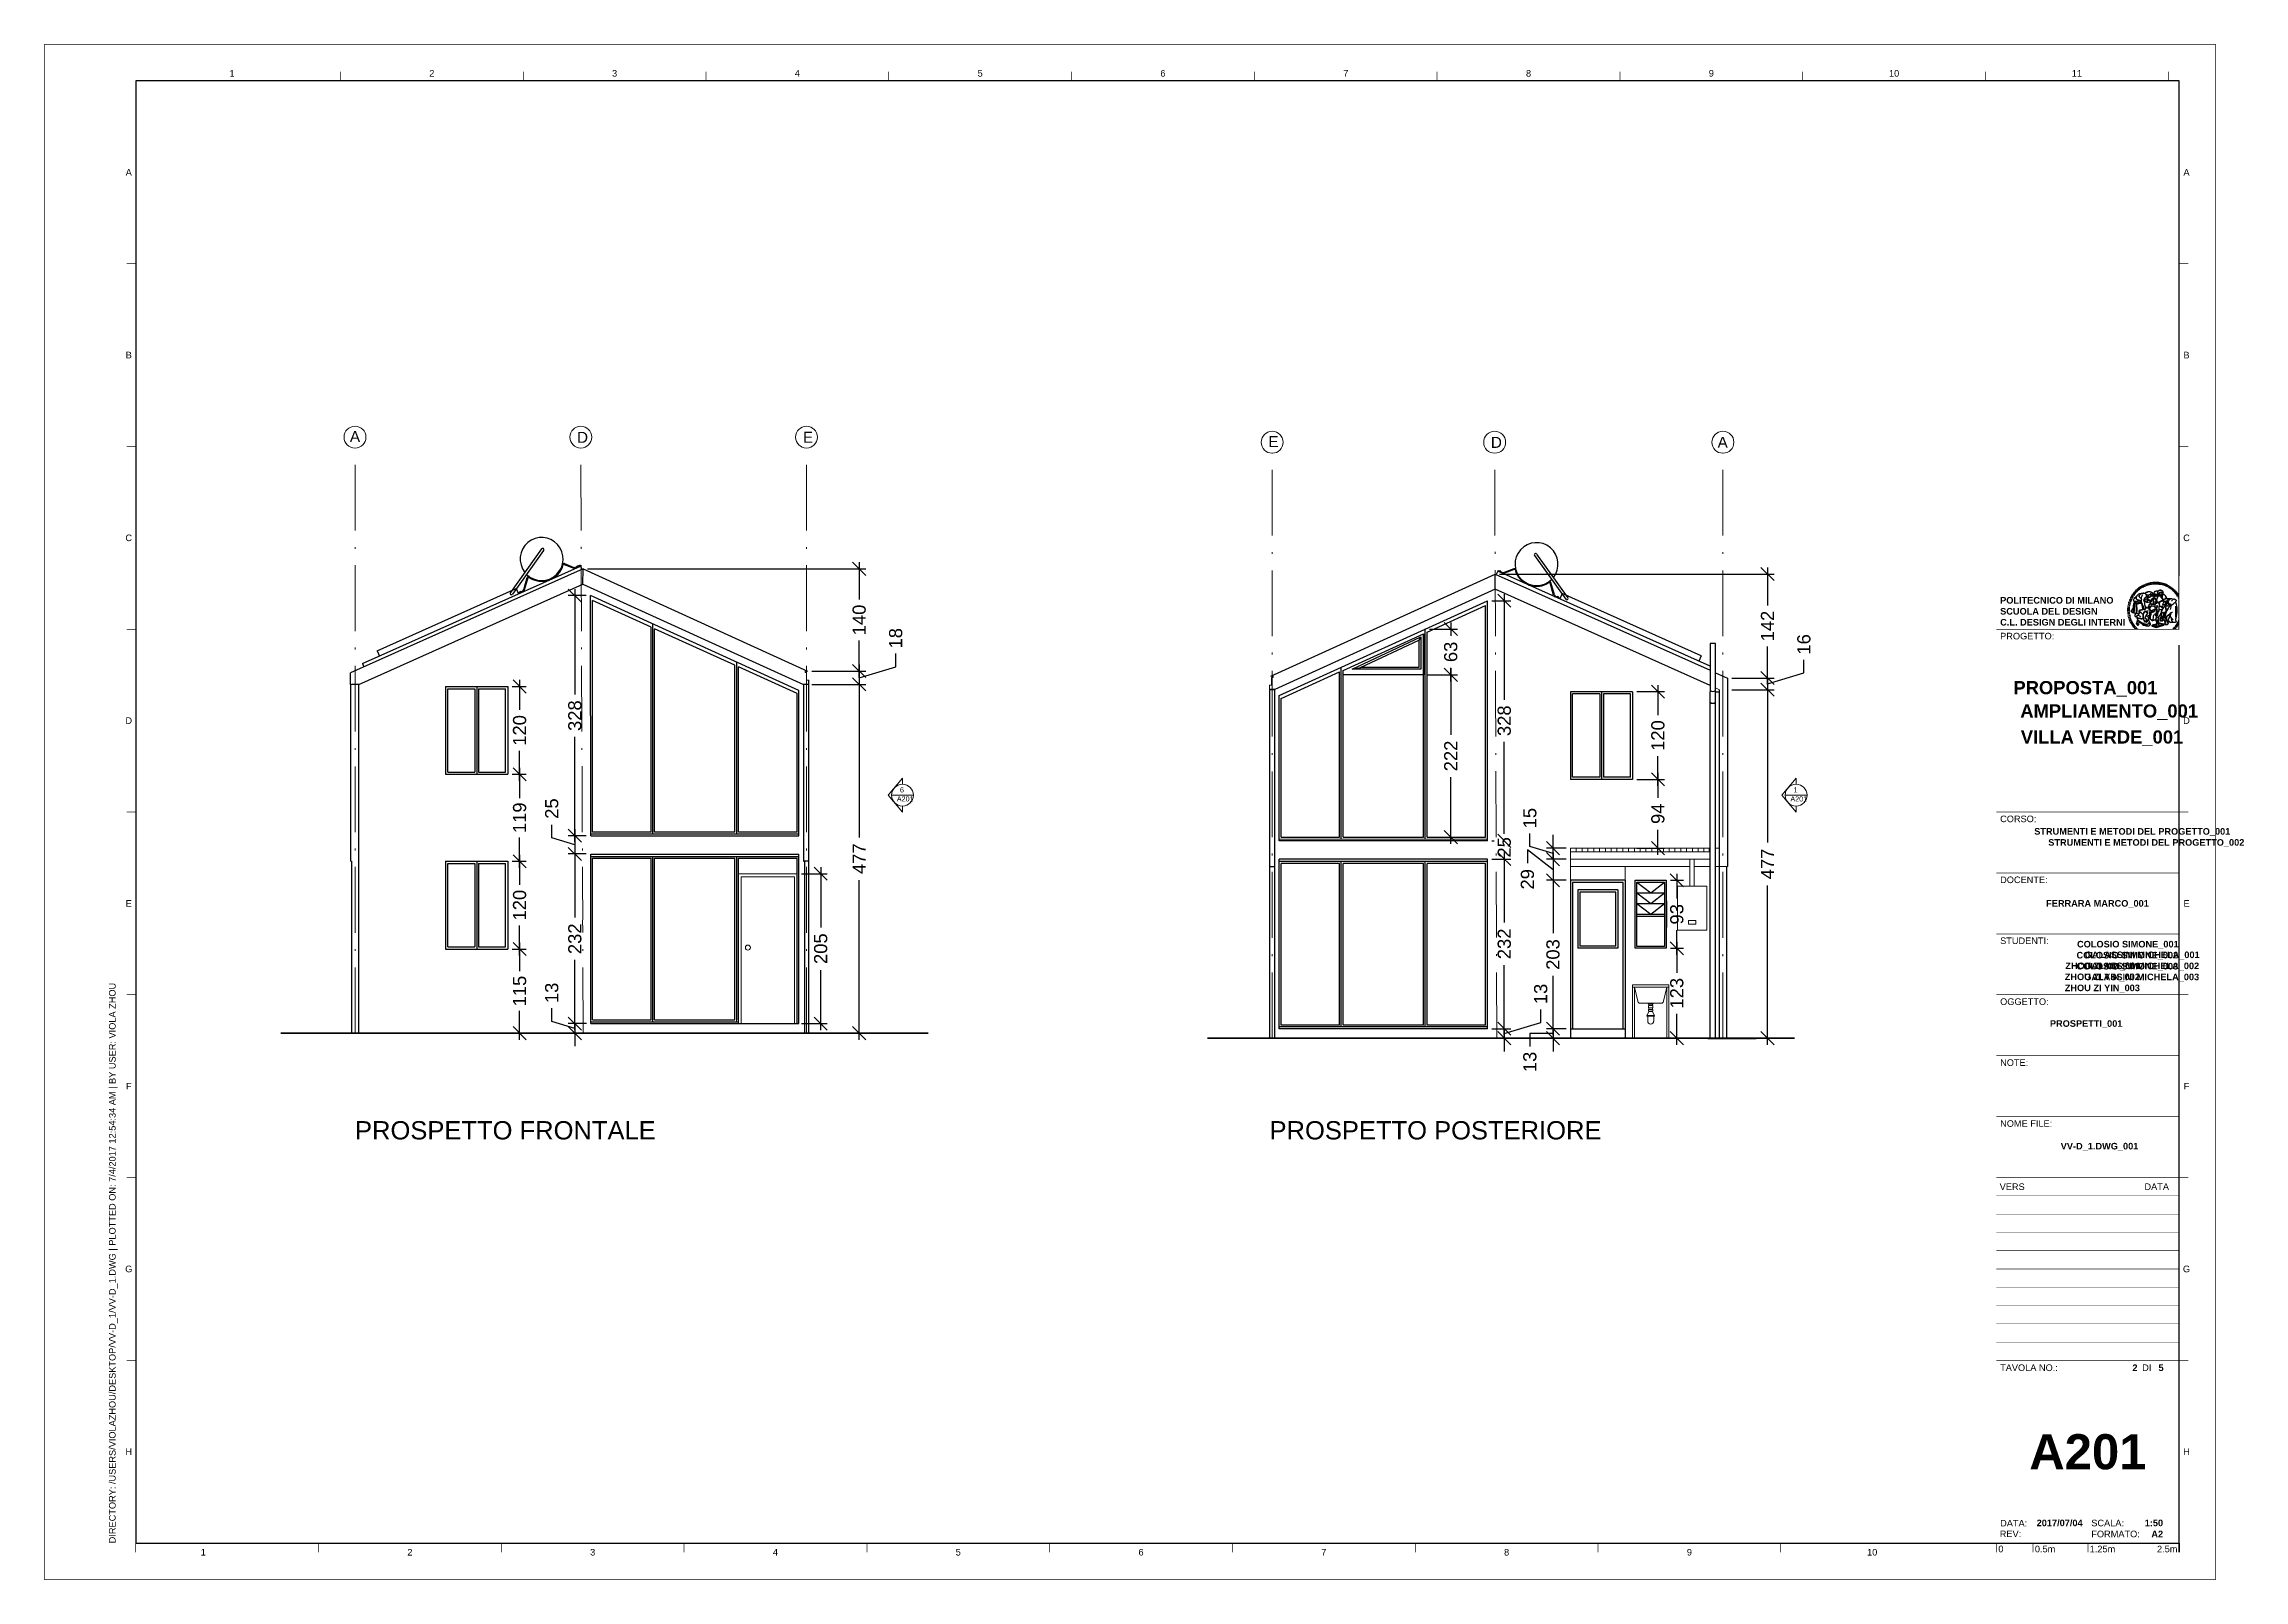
# Paper-space layout 'A201' of a CAD drawing. Header units: millimetres. Extents: x 0 to 602, y 0 to 420.
# The model-space entities are those that its viewports show. They can reach past a viewport. Long polylines and large blocks are cut down to what shows.
import ezdxf
from ezdxf.enums import TextEntityAlignment as Align

# ---------------------------------------------------------------- set-up
doc = ezdxf.new("R2010")
doc.units = ezdxf.units.MM
doc.header["$MEASUREMENT"] = 0
doc.set_wipeout_variables(frame=1)
doc.linetypes.add('ACAD_ISO10W100', pattern=[18, 12, -3, 0, -3])
doc.linetypes.add('AUSGEZOGEN', pattern=[0])
doc.layers.get('DEFPOINTS').update_dxf_attribs({"color": 210})
doc.layers.add('ARREDI', color=8, linetype='Continuous', lineweight=18)
for name, color, linetype in [('CORNICE', 7, 'Continuous'), ('G-ANNO-LOGO', 3, 'Continuous'), ('G-ANNO-TEXT', 3, 'Continuous'), ('G-ANNO-TTLB', 3, 'Continuous'), ('INFISSI', 4, 'Continuous'), ('NUMERAZIONE', 30, 'Continuous'), ('quote nuove', 2, 'Continuous'), ('STRUTTURA', 1, 'Continuous')]:
    doc.layers.add(name, color=color, linetype=linetype)
doc.layers.add('G-ANNO-NPLT', color=210, linetype='Continuous', plot=False)
doc.layers.get('CORNICE').off()
doc.styles.add('ARIAL', font='Arial.ttf')
doc.styles.add('ARIAL-BOLD', font='Arial Bold.ttf')
doc.styles.add('E-ARIAL', font='Arial.ttf')
doc.styles.get("Standard").update_dxf_attribs({"font": 'Arial.ttf'})
doc.dimstyles.new('TICK_36', dxfattribs={"dimtxt": 3.6, "dimasz": 3.6, "dimexe": 1.8, "dimexo": 1.2, "dimgap": 1.8, "dimtad": 0, "dimdec": 0, "dimzin": 0, "dimdsep": 46, "dimtxsty": 'ARIAL', "dimblk": 'OBLIQUE', "dimcen": 1.8, "dimdle": 1.8, "dimclrd": 256, "dimclrt": 256, "dimadec": 0, "dimazin": 0, "dimtfac": 1, "dimtdec": 0, "dimtmove": 1, "dimatfit": 3, "dimldrblk": 'OPEN90', "dimfxl": 1, "dimtfill": 1, "dimtolj": 1, "dimtzin": 0, "dimarcsym": 0})

psp = doc.layouts.new('A201')

# ---------------------------------------------------------------- texts
at = {"layer": 'G-ANNO-TEXT', "style": 'ARIAL'}
for s, p in [('1', (51.32, 412.13)), ('2', (105.97, 412.13)), ('3', (155.97, 412.13)), ('4', (205.97, 412.13)), ('5', (255.97, 412.13)), ('6', (305.97, 412.13)), ('7', (355.97, 412.13)), ('8', (405.97, 412.13)), ('9', (455.97, 412.13)), ('10', (505.97, 412.13)), ('11', (555.97, 412.13)), ('A', (23.06, 385.06)), ('A', (585.95, 385.06)), ('B', (23.06, 335.06)), ('B', (585.95, 335.06)), ('C', (23.06, 285.06)), ('C', (585.95, 285.06)), ('D', (23.06, 235.06)), ('D', (585.95, 235.06)), ('E', (23.06, 185.06)), ('E', (585.95, 185.06)), ('F', (23.06, 135.06)), ('F', (585.95, 135.06)), ('G', (23.06, 85.06)), ('G', (585.95, 85.06)), ('H', (23.06, 35.06)), ('H', (585.95, 35.06)), ('1', (43.46, 7.57)), ('2', (99.97, 7.57)), ('3', (149.97, 7.57)), ('4', (199.97, 7.57)), ('5', (249.97, 7.57)), ('6', (299.97, 7.57)), ('7', (349.97, 7.57)), ('8', (399.97, 7.57)), ('9', (449.97, 7.57)), ('10', (499.97, 7.57))]:
    psp.add_text(s, height=1.8, dxfattribs=at).set_placement(p, align=Align.MIDDLE_CENTER)
for s, p in [('PROGETTO:', (534.97, 259.08)), ('CORSO:', (534.97, 209.08)), ('DOCENTE:', (534.97, 192.41)), ('STUDENTI:', (534.97, 175.74)), ('OGGETTO:', (534.97, 159.08)), ('NOTE:', (534.97, 142.41)), ('NOME FILE:', (534.97, 125.74)), ('TAVOLA NO.:', (534.97, 58.95))]:
    psp.add_text(s, height=1.8, dxfattribs=at).set_placement(p, align=Align.TOP_LEFT)
for s, p in [('VERS', (534.84, 107.56)), ('DI', (573.83, 58.05)), ('REV:', (534.87, 12.6)), ('DATA:', (534.97, 15.51)), ('SCALA:', (559.91, 15.56)), ('FORMATO:', (559.91, 12.56))]:
    psp.add_text(s, height=1.8, dxfattribs=at).set_placement(p, align=Align.MIDDLE_LEFT)
at = {"layer": 'G-ANNO-TEXT'}
for s, style, p in [('DATA', 'ARIAL', (581.16, 107.56)), ('A2', 'ARIAL-BOLD', (579.55, 12.56))]:
    psp.add_text(s, height=1.8, dxfattribs=dict(at, style=style)).set_placement(p, align=Align.MIDDLE_RIGHT)
at = {"layer": 'G-ANNO-TEXT', "insert": (17.67, 10.01), "char_height": 1.8, "attachment_point": 1, "rotation": 90, "style": 'ARIAL'}
psp.add_mtext_dynamic_manual_height_columns('DIRECTORY: /USERS/VIOLAZHOU/DESKTOP/VV-D_1/VV-D_1.DWG | PLOTTED ON: 7/4/2017 12:54:34 AM | BY USER: VIOLA ZHOU', width=412.209, gutter_width=9, heights=[0], dxfattribs=at)
at = {"layer": 'G-ANNO-TEXT', "style": 'ARIAL-BOLD'}
for tag, p, s, height in [('PROPOSTA_001', (538.6, 242.29), 'PROJECT_TITLE', 3.6), ('AMPLIAMENTO_001', (540.49, 235.91), 'PROJECT_TITLE', 3.6), ('VILLA VERDE_001', (540.62, 228.78), 'PROJECT_TITLE', 3.6), ('COLOSIO SIMONE_001', (556.01, 173.01), 'STUDENT 1', 1.8), ('ZHOU ZI YIN_001', (552.8, 167.09), 'STUDENT 1', 1.8), ('COLOSIO SIMONE_002', (555.86, 170), 'STUDENT 2', 1.8), ('COLOSIO SIMONE_003', (555.86, 166.98), 'STUDENT 3', 1.8), ('GALASSINI MICHELA_002', (557.98, 167.07), 'STUDENT 2', 1.8), ('GALASSINI MICHELA_001', (558.12, 170.09), 'STUDENT 1', 1.8), ('ZHOU ZI YIN_002', (552.66, 164.07), 'STUDENT 2', 1.8), ('ZHOU ZI YIN_003', (552.66, 161.05), 'STUDENT 3', 1.8), ('GALASSINI MICHELA_003', (557.98, 164.05), 'STUDENT 3', 1.8), ('PROSPETTI_001', (548.58, 151.3), 'DRAWING_TITLE', 1.8), ('VV-D_1.DWG_001', (551.54, 117.75), 'VV-D_1.dwg', 1.8)]:
    psp.add_attdef(tag, p, s, height=height, dxfattribs=at)
at = {"layer": 'G-ANNO-TEXT', "style": 'ARIAL-BOLD', "flags": 2}
for tag, p, s in [('STRUMENTI E METODI DEL PROGETTO_001', (544.29, 203.86), 'STRUMENTI E METODI'), ('STRUMENTI E METODI DEL PROGETTO_002', (548.13, 200.84), 'DEL PROGETTO'), ('FERRARA MARCO_001', (547.56, 184.17), 'MARCO FERRARA')]:
    psp.add_attdef(tag, p, s, height=1.8, dxfattribs=at)
at = {"layer": 'G-ANNO-TEXT', "style": 'ARIAL-BOLD'}
for tag, text, p in [('2', '000', (572.55, 58.04)), ('1:50', '1:0000', (579.55, 15.59))]:
    psp.add_attdef(tag, text=text, height=1.8, dxfattribs=at).set_placement(p, align=Align.MIDDLE_RIGHT)
for tag, text, p in [('5', '999', (578.29, 58.04)), ('2017/07/04', '2017/05/08', (544.96, 15.59)), ('', 'A', (538.58, 6.15))]:
    psp.add_attdef(tag, text=text, height=1.8, dxfattribs=at).set_placement(p, align=Align.MIDDLE_LEFT)
psp.add_attdef('A201', text='A000', height=9.6, dxfattribs=at).set_placement((558.97, 35.06), align=Align.MIDDLE_CENTER)

msp = doc.modelspace()

# ---------------------------------------------------------------- texts
at = {"layer": 'NUMERAZIONE', "lineweight": 0, "char_height": 7}
for s, insert, attachment_point in [('\\pt7,14;A201\\P', (7615.8, 5703), 3), (' 6', (7594.5, 5715.3), 1), ('\\pt7,14;A201\\P', (8838, 5703), 3), (' 1', (8816.7, 5715.3), 1)]:
    msp.add_mtext_dynamic_manual_height_columns(s, width=18.82, gutter_width=12.5, heights=[0], dxfattribs=dict(at, insert=insert, attachment_point=attachment_point))
at = {"layer": 'quote nuove', "color": 253, "lineweight": 0, "char_height": 15, "attachment_point": 1}
for s, insert in [('A', (6844.9, 6202.7)), ('D', (7155.5, 6201.5)), ('E', (7464.5, 6201.6)), ('E', (8101.1, 6195.7)), ('D', (8405.4, 6194.6)), ('A', (8715.5, 6194.7))]:
    msp.add_mtext_dynamic_manual_height_columns(s, width=15.192, gutter_width=12.5, heights=[0], dxfattribs=dict(at, insert=insert))
at = {"layer": 'STRUTTURA', "ltscale": 0.1, "char_height": 25, "attachment_point": 1}
for s, width, insert in [('PROSPETTO FRONTALE', 428.105, (6851.9, 5258.7)), ('PROSPETTO POSTERIORE', 546.045, (8102.7, 5258.7))]:
    msp.add_mtext_dynamic_manual_height_columns(s, width=width, gutter_width=12.5, heights=[0], dxfattribs=dict(at, insert=insert))

# ---------------------------------------------------------------- blocks, each defined once
blk = doc.blocks.new('logoPolimi')
for p, q in [((-1.41, 1.91), (-1.28, 1.74)), ((-1.32, 1.97), (-1.2, 1.8)), ((-1.22, 2.03), (-1.11, 1.85)), ((-1.13, 2.09), (-1.03, 1.9)), ((-1.03, 2.14), (-0.94, 1.95)), ((-0.93, 2.18), (-0.84, 1.99)), ((-0.83, 2.22), (-0.75, 2.03)), ((-0.72, 2.26), (-0.66, 2.06)), ((-0.61, 2.29), (-0.56, 2.09)), ((-0.51, 2.32), (-0.46, 2.11)), ((-0.4, 2.34), (-0.36, 2.13)), ((-0.29, 2.35), (-0.26, 2.14)), ((-0.18, 2.36), (-0.16, 2.15)), ((-0.07, 2.37), (-0.06, 2.16)), ((0.04, 2.37), (0.04, 2.16)), ((0.15, 2.36), (0.14, 2.16)), ((0.26, 2.36), (0.24, 2.15)), ((0.37, 2.34), (0.34, 2.13)), ((0.48, 2.32), (0.44, 2.12)), ((0.59, 2.3), (0.54, 2.09)), ((0.69, 2.27), (0.63, 2.07)), ((0.8, 2.23), (0.73, 2.03)), ((0.9, 2.19), (0.82, 2)), ((1, 2.15), (0.91, 1.96)), ((1.1, 2.1), (1, 1.91)), ((1.2, 2.04), (1.09, 1.86)), ((1.29, 1.99), (1.18, 1.81)), ((1.38, 1.92), (1.26, 1.75)), ((-2.37, 0.12), (-2.16, 0.11)), ((-2.37, 0.01), (-2.16, 0.01)), ((-2.36, 0.23), (-2.15, 0.21)), ((-2.35, 0.34), (-2.14, 0.31)), ((-2.33, 0.45), (-2.12, 0.41)), ((-2.3, 0.55), (-2.1, 0.51)), ((-2.28, 0.66), (-2.07, 0.6)), ((-2.24, 0.77), (-2.04, 0.7)), ((-2.2, 0.87), (-2.01, 0.79)), ((-2.16, 0.97), (-1.97, 0.89)), ((-2.11, 1.07), (-1.93, 0.98)), ((-2.06, 1.17), (-1.88, 1.07)), ((-2.01, 1.26), (-1.83, 1.15)), ((-1.94, 1.36), (-1.77, 1.24)), ((-1.88, 1.45), (-1.71, 1.32)), ((-1.84, 0.03), (-1.82, 0.35)), ((-1.81, 1.53), (-1.65, 1.4)), ((-1.74, 1.61), (-1.58, 1.47)), ((-1.73, 0.59), (-1.73, 0.59)), ((-1.73, 0.59), (-1.73, 0.59)), ((-1.66, 1.69), (-1.51, 1.54)), ((-1.65, 0.57), (-1.65, 0.57)), ((-1.59, 1.12), (-1.59, 1.12)), ((-1.58, 1.77), (-1.44, 1.61)), ((-1.51, 0.55), (-1.51, 0.55)), ((-1.51, 0.55), (-1.51, 0.55)), ((-1.49, 1.84), (-1.36, 1.68)), ((-1.31, 0.79), (-1.21, 0.75)), ((-1.21, 0.75), (-1.31, 0.79)), ((-1.21, 0.75), (-1.31, 0.79)), ((-1.21, 0.75), (-1.21, 0.75)), ((-1.21, 0.75), (-1.21, 0.75)), ((-1.19, 0.76), (-1.19, 0.76)), ((-1.19, 0.76), (-1.19, 0.76)), ((-1.17, 0.99), (-1.18, 0.99)), ((-1.18, 0.99), (-1.17, 0.99)), ((-1.16, 0.57), (-1.16, 0.57)), ((-1.16, 0.57), (-1.16, 0.57)), ((-1.1, 0.01), (-0.99, 0.06)), ((-0.99, 0.06), (-1.1, 0.01)), ((-0.99, 0.06), (-1.1, 0.01)), ((-0.99, 0.06), (-0.99, 0.06)), ((-0.99, 0.06), (-0.99, 0.06)), ((-0.97, 0.79), (-0.98, 0.79)), ((-0.89, 0.84), (-0.97, 0.79)), ((-0.97, 0.79), (-0.89, 0.84)), ((-0.96, 1.41), (-0.96, 1.41)), ((-0.96, 1.41), (-0.96, 1.41)), ((-0.89, 0.84), (-0.82, 0.87)), ((-0.82, 0.87), (-0.89, 0.84)), ((-0.89, 0.84), (-0.82, 0.87)), ((-0.88, 0.83), (-0.89, 0.84)), ((-0.85, 1.39), (-0.85, 1.39)), ((-0.85, 1.39), (-0.85, 1.39)), ((-0.84, 0.14), (-0.84, 0.14)), ((-0.77, 1.08), (-0.78, 1.08)), ((-0.78, 1.08), (-0.77, 1.08)), ((-0.61, 1.12), (-0.77, 1.08)), ((-0.77, 1.08), (-0.61, 1.12)), ((-0.77, 1.08), (-0.61, 1.12)), ((-0.75, 1.3), (-0.76, 1.29)), ((-0.76, 1.29), (-0.75, 1.3)), ((-0.65, 0.99), (-0.7, 0.96)), ((-0.69, 0.18), (-0.68, 0.18)), ((-0.66, 0.93), (-0.66, 0.93)), ((-0.66, 0.93), (-0.64, 0.93)), ((-0.66, 0.93), (-0.66, 0.93)), ((-0.66, 0.93), (-0.66, 0.93)), ((-0.63, 1.01), (-0.63, 1.01)), ((-0.63, 1.01), (-0.62, 1.01)), ((-0.63, 0.66), (-0.63, 0.66)), ((-0.6, 1.12), (-0.61, 1.12)), ((-0.61, 1.12), (-0.6, 1.12)), ((-0.61, 1.12), (-0.6, 1.12)), ((-0.61, 0.86), (-0.57, 0.85)), ((-0.57, 0.85), (-0.61, 0.86)), ((-0.61, 0.86), (-0.57, 0.85)), ((-0.53, 1.08), (-0.6, 1.12)), ((-0.6, 1.12), (-0.6, 1.11)), ((-0.6, 1.12), (-0.53, 1.08)), ((-0.57, 0.8), (-0.59, 0.8)), ((-0.57, 0.85), (-0.53, 0.84)), ((-0.57, 0.85), (-0.57, 0.85)), ((-0.57, 0.85), (-0.57, 0.85)), ((-0.57, 0.85), (-0.53, 0.84)), ((-0.56, 0.29), (-0.49, 0.48)), ((-0.56, 0.14), (-0.56, 0.29)), ((-0.5, 0.11), (-0.56, 0.14)), ((-0.53, 0.84), (-0.51, 0.84)), ((-0.53, 0.84), (-0.51, 0.84)), ((-0.53, 0.84), (-0.53, 0.84)), ((-0.51, 0.11), (-0.51, 0.11)), ((-0.51, 0.11), (-0.51, 0.11)), ((-0.34, 0.33), (-0.5, 0.11)), ((-0.49, 0.48), (-0.41, 0.55)), ((-0.42, 0.8), (-0.47, 0.79)), ((-0.42, 0.8), (-0.47, 0.79)), ((-0.47, 0.79), (-0.45, 0.76)), ((-0.47, 0.79), (-0.45, 0.76)), ((-0.45, 1.14), (-0.42, 1.11)), ((-0.42, 1.26), (-0.36, 1.22)), ((-0.41, 0.55), (-0.34, 0.49)), ((-0.4, 1.37), (-0.38, 1.38)), ((-0.39, 1.37), (-0.4, 1.37)), ((-0.35, 1.33), (-0.4, 1.37)), ((-0.39, 1.24), (-0.4, 1.23)), ((-0.38, 1.14), (-0.38, 1.14)), ((-0.34, 0.49), (-0.09, 0.48)), ((-0.16, 0.32), (-0.34, 0.33)), ((-0.14, 0.32), (-0.31, 0.34)), ((-0.28, 1.3), (-0.29, 1.3)), ((-0.28, 1.3), (-0.28, 1.3)), ((-0.16, 1.24), (-0.16, 1.25)), ((-0.16, 1.25), (-0.16, 1.25)), ((-0.16, 0.49), (-0.14, 0.64)), ((-0.06, 0.27), (-0.16, 0.32)), ((-0.1, 0.88), (-0.09, 0.87)), ((-0.08, 1.37), (-0.08, 1.38)), ((-0.08, 1.23), (-0.05, 1.21)), ((-0.05, 1.21), (-0.08, 1.23)), ((-0.08, 1.23), (-0.05, 1.21)), ((-0.03, 0.26), (-0.06, 0.27)), ((-0.05, 1.21), (-0.04, 1.21)), ((-0.04, 1.21), (-0.05, 1.21)), ((-0.04, 1.21), (-0.04, 1.21)), ((-0.04, 1.21), (-0.04, 1.21)), ((-0.04, 0.48), (-0.03, 0.26)), ((0.03, 1.15), (0.03, 1.15)), ((0.03, 0.66), (0.03, 0.67)), ((0.07, 0.58), (0.07, 0.57)), ((0.1, 1.18), (0.1, 1.18)), ((0.1, 0.84), (0.1, 0.84)), ((0.13, 1.32), (0.17, 1.19)), ((0.14, 0.71), (0.34, 0.65)), ((0.31, 0.56), (0.17, 0.63)), ((0.27, 1.61), (0.27, 1.61)), ((0.27, 1.61), (0.27, 1.61)), ((0.27, 1.61), (0.27, 1.61)), ((0.29, 1.29), (0.29, 1.29)), ((0.29, 1.29), (0.29, 1.29)), ((0.29, 1.29), (0.29, 1.29)), ((0.29, 1.29), (0.29, 1.29)), ((0.33, 0.49), (0.34, 0.49)), ((0.33, 0.03), (0.35, 0.03)), ((0.33, 0.03), (0.35, 0.03)), ((0.34, 0.65), (0.34, 0.64)), ((0.35, 0.03), (0.57, 0.06)), ((0.35, 0.03), (0.57, 0.06)), ((0.35, 0.03), (0.35, 0.03)), ((0.35, 0.03), (0.35, 0.03)), ((0.38, 1.36), (0.37, 1.35)), ((0.38, 0.34), (0.37, 0.34)), ((0.38, 0.34), (0.38, 0.34)), ((0.43, 0.67), (0.39, 0.64)), ((0.49, 1.05), (0.51, 1.13)), ((0.51, 1.13), (0.49, 1.05)), ((0.49, 1.05), (0.51, 1.13)), ((0.51, 1.31), (0.5, 1.29)), ((0.51, 1.13), (0.52, 1.23)), ((0.52, 1.23), (0.51, 1.23)), ((0.51, 1.23), (0.52, 1.23)), ((0.52, 1.23), (0.51, 1.13)), ((0.51, 1.13), (0.52, 1.23)), ((0.52, 1.24), (0.6, 1.37)), ((0.52, 1.23), (0.6, 1.36)), ((0.6, 1.36), (0.52, 1.23)), ((0.52, 1.23), (0.52, 1.23)), ((0.52, 1.23), (0.52, 1.24)), ((0.52, 1.23), (0.52, 1.23)), ((0.55, 1.07), (0.53, 1.06)), ((0.53, 1.04), (0.53, 1.06)), ((0.53, 1.05), (0.53, 1.04)), ((0.54, 0.3), (0.63, 0.32)), ((0.54, -0.08), (0.61, 0.06)), ((0.61, 0.06), (0.54, -0.08)), ((0.54, -0.08), (0.61, 0.06)), ((0.56, 0.19), (0.59, 0.21)), ((0.57, 1.07), (0.57, 1.07)), ((0.57, 1.07), (0.57, 1.07)), ((0.57, 1.07), (0.57, 1.07)), ((0.57, 1.07), (0.57, 1.07)), ((0.57, 1.07), (0.57, 1.07)), ((0.57, 1.07), (0.57, 1.07)), ((0.57, 1.07), (0.57, 1.07)), ((0.58, 0.3), (0.59, 0.29)), ((0.59, 0.78), (0.59, 0.79)), ((0.59, 0.79), (0.59, 0.79)), ((0.59, 0.79), (0.59, 0.79)), ((0.59, 0.79), (0.59, 0.78)), ((0.61, 0.06), (0.6, 0.07)), ((0.6, 0.07), (0.61, 0.06)), ((0.61, 0.06), (0.61, 0.07)), ((0.62, 0.21), (0.65, 0.22)), ((0.64, 1.37), (0.65, 1.37)), ((0.69, 0.86), (0.68, 0.86)), ((0.68, 0.86), (0.69, 0.86)), ((0.68, 0.76), (0.68, 0.76)), ((0.76, 0.26), (0.76, 0.26)), ((0.82, 0.35), (0.84, 0.36)), ((0.82, 0.35), (0.82, 0.35)), ((0.84, 0.36), (0.84, 0.37)), ((0.85, 0.34), (1.05, 0.35)), ((0.93, 1.05), (0.93, 1.05)), ((0.93, 1.05), (0.93, 1.05)), ((0.93, 1.05), (0.93, 1.04)), ((0.93, 1.05), (0.93, 1.05)), ((0.97, 0.66), (0.96, 0.66)), ((1.01, 0.97), (0.98, 0.96)), ((1.17, 0.96), (1.17, 0.95)), ((1.17, 0.95), (1.17, 0.95)), ((1.34, 0.37), (1.26, 0.04)), ((1.27, 0.37), (1.27, 0.38)), ((1.28, 0.95), (1.28, 0.95)), ((1.47, 1.86), (1.34, 1.69)), ((1.37, 0.73), (1.46, 0.81)), ((1.41, 0.4), (1.41, 0.41)), ((1.56, 1.79), (1.42, 1.63)), ((1.64, 1.71), (1.49, 1.56)), ((1.49, 0.9), (1.57, 0.92)), ((1.72, 1.63), (1.56, 1.49)), ((1.67, 0.6), (1.57, 0.53)), ((1.79, 1.55), (1.63, 1.41)), ((1.86, 1.47), (1.7, 1.34)), ((1.93, 1.38), (1.76, 1.26)), ((1.99, 1.29), (1.81, 1.17)), ((2.05, 1.19), (1.87, 1.09)), ((2.1, 1.1), (1.92, 1)), ((2.15, 1), (1.96, 0.91)), ((2.19, 0.9), (2, 0.82)), ((2.23, 0.79), (2.04, 0.72)), ((2.27, 0.69), (2.07, 0.63)), ((2.3, 0.58), (2.09, 0.53)), ((2.32, 0.47), (2.12, 0.43)), ((2.34, 0.37), (2.13, 0.33)), ((2.36, 0.26), (2.15, 0.23)), ((2.37, 0.15), (2.16, 0.13)), ((2.37, 0.04), (2.16, 0.03)), ((-2.37, -0.1), (-2.16, -0.09)), ((-2.36, -0.21), (-2.15, -0.19)), ((-2.35, -0.32), (-2.14, -0.29)), ((-2.33, -0.43), (-2.12, -0.39)), ((-2.31, -0.54), (-2.1, -0.49)), ((-2.28, -0.65), (-2.08, -0.59)), ((-2.25, -0.75), (-2.05, -0.69)), ((-2.21, -0.86), (-2.02, -0.78)), ((-2.17, -0.96), (-1.98, -0.87)), ((-2.12, -1.06), (-1.93, -0.96)), ((-2.07, -1.16), (-1.89, -1.05)), ((-2.04, -0.15), (-1.97, -0.2)), ((-2.01, -1.25), (-1.84, -1.14)), ((-1.95, -1.34), (-1.78, -1.22)), ((-1.89, -1.43), (-1.72, -1.31)), ((-1.82, -1.52), (-1.66, -1.38)), ((-1.75, -1.6), (-1.59, -1.46)), ((-1.67, -1.68), (-1.52, -1.53)), ((-1.58, -0.12), (-1.6, -0.18)), ((-1.6, -0.18), (-1.58, -0.28)), ((-1.57, -0.54), (-1.59, -0.54)), ((-1.59, -0.54), (-1.59, -0.54)), ((-1.59, -1.76), (-1.45, -1.6)), ((-1.56, -0.32), (-1.56, -0.31)), ((-1.56, -0.31), (-1.56, -0.31)), ((-1.53, -0.65), (-1.53, -0.65)), ((-1.53, -0.65), (-1.53, -0.65)), ((-1.51, -1.83), (-1.37, -1.67)), ((-1.48, -0.86), (-1.48, -0.85)), ((-1.42, -0.37), (-1.42, -0.37)), ((-1.42, -1.9), (-1.29, -1.73)), ((-1.38, -0.46), (-1.38, -0.46)), ((-1.33, -1.96), (-1.21, -1.79)), ((-1.31, -0.24), (-1.31, -0.23)), ((-1.31, -0.23), (-1.31, -0.24)), ((-1.24, -2.02), (-1.13, -1.84)), ((-1.23, -0.19), (-1.23, -0.19)), ((-1.23, -0.19), (-1.23, -0.19)), ((-1.23, -0.19), (-1.23, -0.19)), ((-1.23, -0.19), (-1.23, -0.19)), ((-1.01, -0.39), (-1.02, -0.39)), ((-1.02, -0.39), (-1.01, -0.39)), ((-1.02, -0.7), (-1.02, -0.7)), ((-1.02, -0.7), (-1.02, -0.7)), ((-1.02, -0.7), (-1.02, -0.7)), ((-0.79, -0.51), (-0.83, -0.58)), ((-0.83, -0.58), (-0.79, -0.51)), ((-0.83, -0.58), (-0.79, -0.51)), ((-0.78, -1.05), (-0.83, -0.94)), ((-0.83, -0.94), (-0.78, -1.05)), ((-0.83, -0.94), (-0.83, -0.94)), ((-0.83, -0.94), (-0.78, -1.05)), ((-0.82, -1.23), (-0.82, -1.23)), ((-0.82, -1.23), (-0.77, -1.23)), ((-0.77, -1.23), (-0.82, -1.23)), ((-0.82, -1.23), (-0.82, -1.23)), ((-0.77, -1.23), (-0.82, -1.23)), ((-0.75, -0.96), (-0.8, -0.89)), ((-0.8, -0.89), (-0.79, -0.92)), ((-0.79, -0.92), (-0.8, -0.89)), ((-0.8, -0.89), (-0.75, -0.96)), ((-0.79, -0.92), (-0.8, -0.89)), ((-0.8, -0.89), (-0.8, -0.89)), ((-0.8, -0.89), (-0.75, -0.96)), ((-0.79, -0.92), (-0.78, -0.95)), ((-0.78, -0.95), (-0.79, -0.92)), ((-0.78, -0.95), (-0.79, -0.92)), ((-0.77, -0.49), (-0.78, -0.48)), ((-0.78, -0.48), (-0.77, -0.49)), ((-0.78, -0.95), (-0.76, -1)), ((-0.76, -1), (-0.78, -0.95)), ((-0.76, -1), (-0.78, -0.95)), ((-0.71, -0.89), (-0.75, -0.87)), ((-0.75, -0.87), (-0.71, -0.89)), ((-0.75, -0.87), (-0.71, -0.89)), ((-0.72, -1.01), (-0.75, -0.96)), ((-0.75, -0.96), (-0.72, -1.01)), ((-0.75, -0.96), (-0.72, -1.01)), ((-0.64, -0.93), (-0.71, -0.89)), ((-0.71, -0.89), (-0.64, -0.93)), ((-0.71, -0.89), (-0.64, -0.93)), ((-0.66, -0.53), (-0.66, -0.53)), ((-0.66, -0.53), (-0.66, -0.53)), ((-0.66, -0.53), (-0.66, -0.53)), ((-0.39, -0.81), (-0.51, -0.69)), ((-0.51, -1.04), (-0.5, -1.04)), ((-0.48, -0.42), (-0.48, -0.42)), ((-0.48, -0.42), (-0.48, -0.42)), ((-0.48, -0.42), (-0.48, -0.42)), ((-0.41, -0.51), (-0.41, -0.51)), ((-0.38, -0.05), (-0.39, -0.12)), ((-0.39, -0.12), (-0.37, -0.1)), ((-0.35, -0.14), (-0.37, -0.08)), ((-0.37, -0.09), (-0.37, -0.09)), ((-0.33, -0.12), (-0.35, -0.14)), ((-0.32, -0.14), (-0.35, -0.14)), ((-0.35, -0.18), (-0.34, -0.22)), ((-0.34, -0.08), (-0.29, -0.16)), ((-0.34, -0.22), (-0.34, -0.22)), ((-0.27, -0.17), (-0.32, -0.14)), ((-0.25, -0.91), (-0.26, -0.9)), ((-0.26, -1.29), (0.1, -1.2)), ((0.1, -1.2), (-0.26, -1.29)), ((0.08, -1.4), (-0.26, -1.29)), ((-0.26, -1.29), (0.08, -1.4)), ((-0.26, -1.38), (-0.26, -1.29)), ((-0.26, -1.29), (-0.26, -1.29)), ((-0.26, -1.29), (-0.26, -1.38)), ((-0.26, -1.29), (0.08, -1.4)), ((-0.26, -1.29), (-0.26, -1.29)), ((0.08, -1.49), (-0.26, -1.38)), ((-0.26, -1.38), (0.09, -1.49)), ((-0.14, -0.15), (-0.16, -0.13)), ((-0.11, -0.04), (-0.12, -0.05)), ((-0.04, -0.41), (-0.01, -0.44)), ((-0.01, -0.44), (-0.04, -0.41)), ((-0.04, -0.41), (-0.01, -0.44)), ((0.07, -0.84), (0.07, -0.84)), ((0.07, -0.84), (0.07, -0.84)), ((0.1, -1.2), (0.08, -1.32)), ((0.08, -1.32), (0.13, -1.2)), ((0.08, -1.4), (0.72, -1.22)), ((0.72, -1.22), (0.08, -1.4)), ((0.08, -1.4), (0.72, -1.22)), ((0.72, -1.31), (0.08, -1.49)), ((0.08, -1.44), (0.08, -1.4)), ((0.08, -1.4), (0.08, -1.44)), ((0.08, -1.4), (0.08, -1.49)), ((0.08, -1.49), (0.08, -1.44)), ((0.08, -1.44), (0.08, -1.44)), ((0.08, -1.44), (0.08, -1.45)), ((0.08, -1.45), (0.08, -1.46)), ((0.08, -1.46), (0.08, -1.49)), ((0.1, -1.01), (0.09, -0.86)), ((0.1, -1.01), (0.09, -0.86)), ((0.09, -1.49), (0.72, -1.31)), ((0.1, -1.2), (0.12, -1.04)), ((0.12, -1.04), (0.1, -1.2)), ((0.13, -1.2), (0.1, -1.2)), ((0.1, -1.2), (0.13, -1.2)), ((0.13, -1.2), (0.1, -1.2)), ((0.1, -1.2), (0.1, -1.2)), ((0.11, -0.44), (0.11, -0.44)), ((0.11, -0.44), (0.11, -0.44)), ((0.12, -0.21), (0.12, -0.21)), ((0.12, -0.21), (0.12, -0.21)), ((0.12, -0.21), (0.12, -0.21)), ((0.12, -0.21), (0.12, -0.21)), ((0.12, -0.21), (0.12, -0.21)), ((0.12, -0.21), (0.12, -0.21)), ((0.12, -0.21), (0.12, -0.21)), ((0.12, -0.21), (0.12, -0.21)), ((0.12, -0.21), (0.12, -0.21)), ((0.12, -0.21), (0.12, -0.21)), ((0.12, -0.21), (0.12, -0.21)), ((0.12, -0.21), (0.12, -0.21)), ((0.12, -0.21), (0.12, -0.21)), ((0.12, -0.56), (0.14, -0.53)), ((0.14, -0.53), (0.12, -0.56)), ((0.12, -0.56), (0.14, -0.53)), ((0.12, -1.04), (0.12, -1.04)), ((0.12, -1.04), (0.12, -1.04)), ((0.12, -1.04), (0.12, -1.04)), ((0.21, -0.99), (0.13, -1.2)), ((0.13, -1.2), (0.21, -0.99)), ((0.36, -1.14), (0.13, -1.2)), ((0.13, -1.2), (0.26, -1.17)), ((0.14, -0.53), (0.16, -0.49)), ((0.16, -0.49), (0.14, -0.53)), ((0.14, -0.53), (0.16, -0.49)), ((0.16, -0.49), (0.16, -0.49)), ((0.16, -0.49), (0.16, -0.49)), ((0.28, -1.19), (0.21, -0.99)), ((0.21, -0.99), (0.31, -1.27)), ((0.24, -0.17), (0.24, -0.16)), ((0.24, -0.16), (0.24, -0.17)), ((0.25, -0.84), (0.25, -0.88)), ((0.25, -0.88), (0.25, -0.84)), ((0.25, -0.88), (0.25, -0.84)), ((0.25, -0.88), (0.29, -1.17)), ((0.26, -0.88), (0.25, -0.88)), ((0.31, -1.27), (0.25, -0.88)), ((0.26, -1.17), (0.28, -1.16)), ((0.28, -1.16), (0.36, -1.14)), ((0.29, -1.17), (0.28, -1.19)), ((0.36, -1.14), (0.72, -1.22)), ((0.72, -1.22), (0.36, -1.14)), ((0.49, -0.31), (0.49, -0.31)), ((0.49, -0.31), (0.49, -0.31)), ((0.5, -0.27), (0.5, -0.27)), ((0.51, -0.27), (0.51, -0.27)), ((0.72, -0.81), (0.75, -0.89)), ((0.72, -1.22), (0.72, -1.31)), ((0.72, -1.31), (0.72, -1.22)), ((0.74, -0.23), (0.74, -0.23)), ((0.74, -0.23), (0.75, -0.24)), ((0.75, -0.23), (0.75, -0.23)), ((0.86, -0.25), (0.82, -0.34)), ((0.87, -0.22), (0.86, -0.23)), ((0.87, -0.22), (0.86, -0.25)), ((0.96, -0.58), (0.96, -0.57)), ((1.05, -1.05), (1.04, -1.05)), ((1.28, -2), (1.17, -1.82)), ((1.37, -1.93), (1.25, -1.76)), ((1.31, -0.27), (1.3, -0.26)), ((1.3, -0.26), (1.3, -0.26)), ((1.3, -0.26), (1.3, -0.26)), ((1.3, -0.26), (1.31, -0.27)), ((1.3, -0.26), (1.3, -0.26)), ((1.46, -1.87), (1.33, -1.7)), ((1.54, -1.8), (1.41, -1.64)), ((1.63, -1.72), (1.48, -1.57)), ((1.71, -1.65), (1.55, -1.5)), ((1.78, -1.57), (1.62, -1.43)), ((1.85, -1.48), (1.69, -1.35)), ((1.92, -1.39), (1.75, -1.27)), ((1.98, -1.3), (1.81, -1.19)), ((2.04, -1.21), (1.86, -1.1)), ((2.09, -1.11), (1.91, -1.01)), ((2.14, -1.01), (1.95, -0.92)), ((2.19, -0.91), (1.99, -0.83)), ((2.23, -0.81), (2.03, -0.74)), ((2.26, -0.7), (2.06, -0.64)), ((2.29, -0.6), (2.09, -0.55)), ((2.32, -0.49), (2.11, -0.45)), ((2.34, -0.38), (2.13, -0.35)), ((2.35, -0.27), (2.15, -0.25)), ((2.37, -0.08), (2.16, -0.07)), ((2.36, -0.16), (2.16, -0.15)), ((-1.14, -2.08), (-1.04, -1.89)), ((-1.04, -2.13), (-0.95, -1.94)), ((-0.94, -2.18), (-0.86, -1.98)), ((-0.84, -2.22), (-0.77, -2.02)), ((-0.74, -2.25), (-0.67, -2.05)), ((-0.63, -2.29), (-0.57, -2.08)), ((-0.52, -2.31), (-0.48, -2.11)), ((-0.42, -2.33), (-0.38, -2.13)), ((-0.31, -2.35), (-0.28, -2.14)), ((-0.2, -2.36), (-0.18, -2.15)), ((-0.09, -2.37), (-0.08, -2.16)), ((0.03, -2.37), (0.02, -2.16)), ((0.14, -2.37), (0.12, -2.16)), ((0.25, -2.36), (0.22, -2.15)), ((0.35, -2.34), (0.32, -2.14)), ((0.46, -2.32), (0.42, -2.12)), ((0.57, -2.3), (0.52, -2.1)), ((0.68, -2.27), (0.62, -2.07)), ((0.78, -2.24), (0.71, -2.04)), ((0.89, -2.2), (0.81, -2)), ((0.99, -2.15), (0.9, -1.96)), ((1.09, -2.11), (0.99, -1.92)), ((1.19, -2.05), (1.08, -1.87))]:
    blk.add_line(p, q)
for points in [[(-1.9, 0.12), (-1.94, 0.02), (-2.05, -0.09), (-2.05, -0.09)], [(-1.86, 0.38), (-1.86, 0.38), (-1.87, 0.19), (-1.9, 0.12)], [(-1.76, 0.6), (-1.76, 0.6), (-1.84, 0.57), (-1.86, 0.38)], [(-1.86, -0.04), (-1.84, 0.02), (-1.84, 0.03), (-1.84, 0.03)], [(-1.82, 0.78), (-1.83, 0.8), (-1.85, 0.86), (-1.83, 0.88)], [(-1.82, 0.78), (-1.83, 0.8), (-1.85, 0.86), (-1.83, 0.88)], [(-1.83, 0.88), (-1.81, 0.9), (-1.76, 0.96), (-1.76, 0.96)], [(-1.83, 0.88), (-1.81, 0.9), (-1.76, 0.96), (-1.76, 0.96)], [(-1.76, 0.6), (-1.83, 0.7), (-1.78, 0.74), (-1.78, 0.74)], [(-1.78, 0.74), (-1.79, 0.74), (-1.83, 0.7), (-1.76, 0.6)], [(-1.78, 0.74), (-1.8, 0.76), (-1.81, 0.78), (-1.82, 0.78)], [(-1.78, 0.74), (-1.8, 0.76), (-1.81, 0.78), (-1.82, 0.78)], [(-1.82, 0.35), (-1.81, 0.5), (-1.73, 0.59), (-1.73, 0.59)], [(-1.82, -0.19), (-1.73, -0.07), (-1.75, 0.14), (-1.75, 0.3)], [(-1.75, 0.33), (-1.75, 0.17), (-1.73, -0.05), (-1.8, -0.17)], [(-1.78, 0.74), (-1.75, 0.72), (-1.72, 0.69), (-1.68, 0.7)], [(-1.68, 0.7), (-1.72, 0.69), (-1.75, 0.72), (-1.78, 0.74)], [(-1.68, 0.7), (-1.72, 0.69), (-1.75, 0.72), (-1.78, 0.74)], [(-1.78, 0.74), (-1.78, 0.74), (-1.78, 0.74), (-1.78, 0.74)], [(-1.76, 0.96), (-1.68, 1.1), (-1.59, 1.12), (-1.59, 1.12)], [(-1.76, 0.96), (-1.68, 1.1), (-1.6, 1.12), (-1.6, 1.12)], [(-1.73, 0.59), (-1.74, 0.59), (-1.75, 0.6), (-1.76, 0.6)], [(-1.73, 0.59), (-1.74, 0.59), (-1.75, 0.6), (-1.76, 0.6)], [(-1.75, 0.3), (-1.76, 0.47), (-1.65, 0.57), (-1.65, 0.57)], [(-1.65, 0.57), (-1.65, 0.57), (-1.76, 0.5), (-1.75, 0.33)], [(-1.65, 0.57), (-1.68, 0.58), (-1.7, 0.58), (-1.73, 0.59)], [(-1.65, 0.57), (-1.68, 0.58), (-1.7, 0.58), (-1.73, 0.59)], [(-1.5, 0.71), (-1.53, 0.74), (-1.61, 0.71), (-1.68, 0.7)], [(-1.68, 0.7), (-1.61, 0.71), (-1.53, 0.73), (-1.5, 0.71)], [(-1.5, 0.71), (-1.53, 0.73), (-1.61, 0.71), (-1.68, 0.7)], [(-1.51, 0.55), (-1.56, 0.56), (-1.61, 0.56), (-1.65, 0.57)], [(-1.65, 0.57), (-1.61, 0.56), (-1.56, 0.56), (-1.51, 0.55)], [(-1.51, 0.55), (-1.56, 0.56), (-1.61, 0.56), (-1.65, 0.57)], [(-1.59, 1.12), (-1.6, 1.06), (-1.61, 0.99), (-1.61, 0.97)], [(-1.61, 0.97), (-1.61, 0.99), (-1.6, 1.06), (-1.59, 1.12)], [(-1.61, 0.97), (-1.61, 0.99), (-1.6, 1.06), (-1.59, 1.12)], [(-1.61, 0.97), (-1.61, 0.95), (-1.56, 0.88), (-1.54, 0.87)], [(-1.54, 0.87), (-1.56, 0.88), (-1.61, 0.95), (-1.61, 0.97)], [(-1.54, 0.87), (-1.56, 0.88), (-1.61, 0.96), (-1.61, 0.97)], [(-1.59, 1.12), (-1.59, 1.13), (-1.59, 1.15), (-1.58, 1.16)], [(-1.59, 1.12), (-1.59, 1.13), (-1.59, 1.15), (-1.58, 1.16)], [(-1.58, 1.16), (-1.57, 1.21), (-1.52, 1.23), (-1.49, 1.25)], [(-1.58, 1.16), (-1.57, 1.21), (-1.52, 1.23), (-1.49, 1.25)], [(-1.58, 0.36), (-1.58, 0.48), (-1.51, 0.55), (-1.51, 0.55)], [(-1.51, 0.55), (-1.51, 0.55), (-1.58, 0.48), (-1.58, 0.36)], [(-1.51, 0.55), (-1.51, 0.55), (-1.58, 0.48), (-1.58, 0.36)], [(-1.55, 0.04), (-1.55, 0.08), (-1.58, 0.25), (-1.58, 0.36)], [(-1.58, 0.36), (-1.58, 0.25), (-1.55, 0.08), (-1.55, 0.04)], [(-1.58, 0.36), (-1.58, 0.25), (-1.55, 0.08), (-1.55, 0.04)], [(-1.58, -0.12), (-1.57, -0.06), (-1.55, 0.02), (-1.55, 0.04)], [(-1.55, 0.04), (-1.55, 0.02), (-1.57, -0.06), (-1.58, -0.12)], [(-1.55, 0.04), (-1.55, 0.02), (-1.56, -0.04), (-1.57, -0.1)], [(-1.54, 0.87), (-1.52, 0.85), (-1.47, 0.83), (-1.44, 0.83)], [(-1.44, 0.83), (-1.47, 0.83), (-1.52, 0.85), (-1.54, 0.87)], [(-1.45, 0.83), (-1.47, 0.83), (-1.52, 0.85), (-1.54, 0.87)], [(-1.51, 0.55), (-1.33, 0.54), (-1.16, 0.57), (-1.16, 0.57)], [(-1.16, 0.57), (-1.16, 0.57), (-1.33, 0.54), (-1.51, 0.55)], [(-1.16, 0.57), (-1.16, 0.57), (-1.33, 0.54), (-1.51, 0.55)], [(-1.5, 0.71), (-1.46, 0.68), (-1.4, 0.62), (-1.33, 0.66)], [(-1.33, 0.66), (-1.4, 0.62), (-1.46, 0.68), (-1.5, 0.71)], [(-1.33, 0.66), (-1.4, 0.62), (-1.46, 0.68), (-1.5, 0.71)], [(-1.49, 1.25), (-1.46, 1.26), (-1.42, 1.33), (-1.39, 1.36)], [(-1.49, 1.25), (-1.46, 1.27), (-1.43, 1.34), (-1.39, 1.36)], [(-1.31, 0.79), (-1.33, 0.79), (-1.42, 0.83), (-1.45, 0.83)], [(-1.44, 0.83), (-1.42, 0.83), (-1.33, 0.79), (-1.31, 0.79)], [(-1.31, 0.79), (-1.33, 0.79), (-1.42, 0.83), (-1.44, 0.83)], [(-1.35, 1.1), (-1.4, 1.17), (-1.36, 1.23), (-1.29, 1.31)], [(-1.29, 1.31), (-1.36, 1.23), (-1.4, 1.17), (-1.35, 1.1)], [(-1.35, 1.1), (-1.4, 1.17), (-1.36, 1.23), (-1.29, 1.31)], [(-1.39, 1.36), (-1.35, 1.38), (-1.26, 1.4), (-1.19, 1.41)], [(-1.39, 1.36), (-1.35, 1.38), (-1.26, 1.4), (-1.19, 1.41)], [(-1.18, 0.99), (-1.24, 0.97), (-1.3, 1.03), (-1.35, 1.1)], [(-1.35, 1.1), (-1.3, 1.03), (-1.24, 0.97), (-1.18, 0.99)], [(-1.18, 1), (-1.24, 0.97), (-1.3, 1.03), (-1.35, 1.1)], [(-1.33, 0.66), (-1.28, 0.7), (-1.23, 0.73), (-1.21, 0.75)], [(-1.21, 0.75), (-1.23, 0.73), (-1.28, 0.7), (-1.33, 0.66)], [(-1.21, 0.75), (-1.23, 0.73), (-1.28, 0.7), (-1.33, 0.66)], [(-1.29, 1.31), (-1.22, 1.39), (-1.01, 1.41), (-0.96, 1.41)], [(-0.96, 1.41), (-1.01, 1.41), (-1.22, 1.39), (-1.29, 1.31)], [(-1.29, 1.31), (-1.22, 1.39), (-1.01, 1.41), (-0.96, 1.41)], [(-1.24, -0.02), (-1.21, -0.01), (-1.1, 0.01), (-1.1, 0.01)], [(-1.1, 0.01), (-1.1, 0.01), (-1.21, -0.01), (-1.24, -0.02)], [(-1.1, 0.01), (-1.1, 0.01), (-1.21, -0.01), (-1.24, -0.02)], [(-1.21, 0.75), (-1.2, 0.75), (-1.19, 0.76), (-1.19, 0.76)], [(-1.19, 0.76), (-1.19, 0.76), (-1.2, 0.75), (-1.21, 0.75)], [(-1.19, 0.76), (-1.19, 0.76), (-1.2, 0.76), (-1.21, 0.75)], [(-1.19, 1.41), (-1.11, 1.43), (-0.97, 1.41), (-0.97, 1.41)], [(-1.19, 1.41), (-1.12, 1.43), (-0.98, 1.41), (-0.98, 1.41)], [(-1.19, 0.76), (-1.19, 0.77), (-1.18, 0.78), (-1.18, 0.79)], [(-1.18, 0.79), (-1.18, 0.78), (-1.19, 0.77), (-1.19, 0.76)], [(-1.19, 0.76), (-1.19, 0.77), (-1.19, 0.78), (-1.18, 0.79)], [(-1.18, 0.68), (-1.18, 0.68), (-1.19, 0.71), (-1.19, 0.76)], [(-1.19, 0.76), (-1.19, 0.71), (-1.18, 0.68), (-1.18, 0.68)], [(-1.18, 0.68), (-1.18, 0.68), (-1.19, 0.71), (-1.19, 0.76)], [(-1.18, 0.97), (-1.18, 0.97), (-1.18, 0.98), (-1.17, 0.99)], [(-1.17, 0.99), (-1.18, 0.98), (-1.18, 0.97), (-1.18, 0.97)], [(-1.18, 0.97), (-1.18, 0.97), (-1.18, 0.98), (-1.17, 0.99)], [(-1.18, 0.79), (-1.17, 0.86), (-1.18, 0.95), (-1.18, 0.97)], [(-1.18, 0.97), (-1.18, 0.95), (-1.17, 0.86), (-1.18, 0.79)], [(-1.18, 0.79), (-1.17, 0.86), (-1.18, 0.95), (-1.18, 0.97)], [(-1.16, 0.57), (-1.17, 0.6), (-1.18, 0.64), (-1.18, 0.68)], [(-1.18, 0.68), (-1.18, 0.64), (-1.17, 0.6), (-1.16, 0.57)], [(-1.16, 0.57), (-1.17, 0.6), (-1.18, 0.64), (-1.18, 0.68)], [(-1.17, 0.99), (-1.17, 1.03), (-1.16, 1.09), (-1.14, 1.13)], [(-1.09, 0.42), (-1.1, 0.44), (-1.14, 0.48), (-1.16, 0.57)], [(-1.16, 0.57), (-1.14, 0.48), (-1.1, 0.44), (-1.09, 0.42)], [(-1.09, 0.42), (-1.1, 0.44), (-1.14, 0.48), (-1.16, 0.57)], [(-1.14, 1.13), (-1.12, 1.18), (-1.05, 1.31), (-1.05, 1.31)], [(-1.12, 0.46), (-1.12, 0.46), (-1.13, 0.38), (-1.11, 0.26)], [(-1.11, 0.26), (-1.08, 0.14), (-1.05, 0.03), (-1.05, 0.03)], [(-1.02, 0.32), (-1.02, 0.32), (-1.08, 0.4), (-1.09, 0.42)], [(-1.09, 0.42), (-1.08, 0.4), (-1.02, 0.32), (-1.02, 0.32)], [(-1.02, 0.32), (-1.02, 0.32), (-1.08, 0.4), (-1.09, 0.42)], [(-0.98, 0.2), (-0.98, 0.21), (-1.02, 0.32), (-1.02, 0.32)], [(-1.02, 0.32), (-1.02, 0.32), (-0.98, 0.21), (-0.98, 0.2)], [(-0.98, 0.2), (-0.98, 0.21), (-1.02, 0.32), (-1.02, 0.32)], [(-1.01, 0.12), (-1, 0.16), (-0.98, 0.19), (-0.98, 0.2)], [(-0.98, 0.2), (-0.98, 0.19), (-1, 0.16), (-1.01, 0.12)], [(-1.01, 0.12), (-1, 0.16), (-0.98, 0.19), (-0.98, 0.2)], [(-0.99, 0.06), (-1, 0.07), (-1.01, 0.1), (-1.01, 0.12)], [(-1.01, 0.12), (-1.01, 0.1), (-1, 0.07), (-0.99, 0.06)], [(-0.99, 0.06), (-1, 0.07), (-1.01, 0.1), (-1.01, 0.12)], [(-0.99, 0.06), (-0.99, 0.06), (-0.99, 0.06), (-0.98, 0.05)], [(-0.98, 0.05), (-0.99, 0.06), (-0.99, 0.06), (-0.99, 0.06)], [(-0.99, 0.05), (-0.99, 0.06), (-0.99, 0.06), (-0.99, 0.06)], [(-0.95, 0.02), (-0.96, 0.03), (-0.97, 0.04), (-0.99, 0.05)], [(-0.98, 1.41), (-0.98, 1.41), (-0.97, 1.41), (-0.96, 1.41)], [(-0.98, 0.81), (-0.94, 0.85), (-0.92, 0.93), (-0.91, 0.97)], [(-0.91, 0.97), (-0.92, 0.93), (-0.94, 0.85), (-0.98, 0.81)], [(-0.91, 0.97), (-0.92, 0.93), (-0.94, 0.85), (-0.98, 0.81)], [(-0.98, 0.79), (-0.98, 0.81), (-0.98, 0.81), (-0.98, 0.81)], [(-0.98, 0.81), (-0.98, 0.81), (-0.98, 0.81), (-0.98, 0.79)], [(-0.98, 0.81), (-0.98, 0.81), (-0.98, 0.81), (-0.98, 0.79)], [(-0.98, 0.79), (-0.98, 0.79), (-0.98, 0.78), (-0.97, 0.77)], [(-0.98, 0.79), (-0.98, 0.79), (-0.98, 0.78), (-0.97, 0.77)], [(-0.98, 0.05), (-0.97, 0.04), (-0.96, 0.03), (-0.95, 0.02)], [(-0.95, 0.02), (-0.96, 0.03), (-0.97, 0.04), (-0.98, 0.05)], [(-0.97, 1.41), (-0.97, 1.41), (-0.97, 1.41), (-0.96, 1.41)], [(-0.97, 0.77), (-0.96, 0.74), (-0.91, 0.64), (-0.91, 0.57)], [(-0.97, 0.77), (-0.96, 0.74), (-0.91, 0.64), (-0.91, 0.57)], [(-0.96, 1.41), (-0.94, 1.41), (-0.9, 1.41), (-0.85, 1.39)], [(-0.96, 1.41), (-0.94, 1.41), (-0.9, 1.41), (-0.85, 1.39)], [(-0.95, 0.02), (-0.94, 0.01), (-0.92, 0.01), (-0.9, 0.01)], [(-0.9, 0.01), (-0.92, 0.01), (-0.94, 0.01), (-0.95, 0.02)], [(-0.91, 0.01), (-0.92, 0.01), (-0.94, 0.01), (-0.95, 0.02)], [(-0.91, 0.97), (-0.89, 1), (-0.87, 1.01), (-0.84, 1.02)], [(-0.84, 1.02), (-0.87, 1.01), (-0.89, 1), (-0.91, 0.97)], [(-0.84, 1.02), (-0.87, 1.01), (-0.89, 1.01), (-0.91, 0.97)], [(-0.91, 0.57), (-0.91, 0.5), (-0.9, 0.43), (-0.88, 0.37)], [(-0.91, 0.57), (-0.91, 0.5), (-0.9, 0.43), (-0.88, 0.37)], [(-0.87, 0.03), (-0.87, 0.03), (-0.89, 0.01), (-0.91, 0.01)], [(-0.9, 0.01), (-0.89, 0.01), (-0.87, 0.03), (-0.87, 0.03)], [(-0.87, 0.03), (-0.87, 0.03), (-0.89, 0.01), (-0.9, 0.01)], [(-0.88, 0.84), (-0.88, 0.84), (-0.89, 0.79), (-0.88, 0.77)], [(-0.88, 0.77), (-0.89, 0.79), (-0.88, 0.83), (-0.88, 0.83)], [(-0.74, 0.66), (-0.85, 0.67), (-0.88, 0.77), (-0.88, 0.77)], [(-0.88, 0.77), (-0.88, 0.77), (-0.85, 0.67), (-0.74, 0.66)], [(-0.88, 0.37), (-0.86, 0.32), (-0.83, 0.25), (-0.82, 0.25)], [(-0.88, 0.37), (-0.86, 0.32), (-0.83, 0.25), (-0.82, 0.25)], [(-0.87, 0.03), (-0.86, 0.03), (-0.86, 0.05), (-0.86, 0.06)], [(-0.86, 0.06), (-0.86, 0.05), (-0.86, 0.03), (-0.87, 0.03)], [(-0.86, 0.06), (-0.86, 0.05), (-0.86, 0.03), (-0.87, 0.03)], [(-0.85, 1.39), (-0.86, 1.42), (-0.8, 1.45), (-0.8, 1.46)], [(-0.85, 1.39), (-0.86, 1.42), (-0.83, 1.44), (-0.82, 1.45)], [(-0.86, 0.06), (-0.86, 0.07), (-0.86, 0.1), (-0.85, 0.11)], [(-0.85, 0.11), (-0.86, 0.1), (-0.86, 0.07), (-0.86, 0.06)], [(-0.85, 0.11), (-0.86, 0.1), (-0.86, 0.07), (-0.86, 0.06)], [(-0.81, 1.36), (-0.83, 1.37), (-0.84, 1.38), (-0.85, 1.39)], [(-0.85, 1.39), (-0.84, 1.38), (-0.83, 1.37), (-0.81, 1.36)], [(-0.85, 1.39), (-0.84, 1.38), (-0.83, 1.37), (-0.81, 1.36)], [(-0.85, 0.11), (-0.85, 0.12), (-0.84, 0.14), (-0.84, 0.14)], [(-0.84, 0.14), (-0.84, 0.14), (-0.85, 0.12), (-0.85, 0.11)], [(-0.84, 0.14), (-0.84, 0.14), (-0.85, 0.12), (-0.85, 0.11)], [(-0.84, 1.02), (-0.83, 1.03), (-0.81, 1.05), (-0.78, 1.08)], [(-0.78, 1.08), (-0.81, 1.05), (-0.83, 1.03), (-0.84, 1.02)], [(-0.78, 1.08), (-0.81, 1.05), (-0.83, 1.03), (-0.84, 1.02)], [(-0.84, 0.14), (-0.83, 0.15), (-0.81, 0.16), (-0.81, 0.16)], [(-0.81, 0.16), (-0.81, 0.16), (-0.83, 0.15), (-0.84, 0.14)], [(-0.81, 0.16), (-0.81, 0.16), (-0.84, 0.15), (-0.84, 0.14)], [(-0.84, 0.15), (-0.84, 0.15), (-0.84, 0.15), (-0.84, 0.14)], [(-0.84, 0.14), (-0.84, 0.14), (-0.84, 0.14), (-0.84, 0.14)], [(-0.84, 0.14), (-0.84, 0.14), (-0.84, 0.14), (-0.84, 0.14)], [(-0.84, 0.14), (-0.84, 0.14), (-0.84, 0.14), (-0.84, 0.14)], [(-0.82, 1.45), (-0.82, 1.45), (-0.8, 1.45), (-0.8, 1.45)], [(-0.82, 0.87), (-0.82, 0.87), (-0.72, 0.91), (-0.66, 0.93)], [(-0.66, 0.93), (-0.72, 0.91), (-0.82, 0.87), (-0.82, 0.87)], [(-0.82, 0.87), (-0.82, 0.87), (-0.72, 0.91), (-0.66, 0.93)], [(-0.82, 0.25), (-0.8, 0.25), (-0.77, 0.24), (-0.77, 0.23)], [(-0.82, 0.25), (-0.8, 0.25), (-0.78, 0.24), (-0.77, 0.23)], [(-0.76, 1.29), (-0.77, 1.32), (-0.79, 1.34), (-0.81, 1.36)], [(-0.81, 1.36), (-0.79, 1.34), (-0.77, 1.32), (-0.76, 1.29)], [(-0.81, 1.36), (-0.79, 1.34), (-0.77, 1.32), (-0.76, 1.3)], [(-0.81, 0.16), (-0.8, 0.17), (-0.8, 0.17), (-0.79, 0.18)], [(-0.79, 0.18), (-0.8, 0.17), (-0.8, 0.17), (-0.81, 0.16)], [(-0.79, 0.18), (-0.8, 0.17), (-0.8, 0.17), (-0.81, 0.16)], [(-0.8, 1.46), (-0.8, 1.49), (-0.69, 1.51), (-0.69, 1.51)], [(-0.8, 1.46), (-0.8, 1.49), (-0.75, 1.49), (-0.75, 1.49)], [(-0.8, 1.45), (-0.8, 1.45), (-0.8, 1.46), (-0.8, 1.46)], [(-0.79, 0.18), (-0.78, 0.18), (-0.77, 0.16), (-0.77, 0.16)], [(-0.77, 0.16), (-0.77, 0.16), (-0.78, 0.18), (-0.79, 0.18)], [(-0.77, 0.16), (-0.77, 0.16), (-0.78, 0.18), (-0.79, 0.18)], [(-0.78, 1.08), (-0.77, 1.1), (-0.76, 1.13), (-0.75, 1.16)], [(-0.75, 1.16), (-0.76, 1.13), (-0.77, 1.1), (-0.78, 1.08)], [(-0.75, 1.16), (-0.76, 1.13), (-0.77, 1.1), (-0.78, 1.08)], [(-0.77, 0.23), (-0.76, 0.22), (-0.72, 0.2), (-0.71, 0.2)], [(-0.77, 0.23), (-0.76, 0.22), (-0.72, 0.2), (-0.71, 0.2)], [(-0.77, 0.16), (-0.77, 0.16), (-0.74, 0.16), (-0.7, 0.17)], [(-0.7, 0.17), (-0.74, 0.16), (-0.77, 0.16), (-0.77, 0.16)], [(-0.7, 0.17), (-0.74, 0.16), (-0.77, 0.16), (-0.77, 0.16)], [(-0.76, 1.3), (-0.74, 1.25), (-0.73, 1.2), (-0.75, 1.16)], [(-0.75, 1.16), (-0.73, 1.2), (-0.74, 1.25), (-0.76, 1.29)], [(-0.76, 1.29), (-0.74, 1.25), (-0.73, 1.2), (-0.75, 1.16)], [(-0.75, 1.49), (-0.75, 1.52), (-0.69, 1.51), (-0.69, 1.51)], [(-0.7, 1.26), (-0.7, 1.28), (-0.73, 1.28), (-0.75, 1.3)], [(-0.75, 1.3), (-0.73, 1.28), (-0.7, 1.28), (-0.7, 1.26)], [(-0.71, 1.24), (-0.72, 1.25), (-0.73, 1.27), (-0.75, 1.28)], [(-0.63, 0.66), (-0.63, 0.66), (-0.73, 0.66), (-0.74, 0.66)], [(-0.74, 0.66), (-0.73, 0.66), (-0.63, 0.66), (-0.63, 0.66)], [(-0.65, 1.23), (-0.67, 1.24), (-0.71, 1.23), (-0.71, 1.24)], [(-0.71, 0.2), (-0.7, 0.2), (-0.69, 0.19), (-0.69, 0.18)], [(-0.71, 0.2), (-0.7, 0.2), (-0.69, 0.19), (-0.69, 0.18)], [(-0.65, 1.23), (-0.67, 1.24), (-0.7, 1.25), (-0.7, 1.26)], [(-0.7, 1.26), (-0.7, 1.25), (-0.67, 1.24), (-0.65, 1.23)], [(-0.7, 0.17), (-0.69, 0.17), (-0.68, 0.18), (-0.69, 0.18)], [(-0.69, 0.18), (-0.68, 0.18), (-0.69, 0.17), (-0.7, 0.17)], [(-0.69, 0.18), (-0.68, 0.18), (-0.69, 0.17), (-0.7, 0.17)], [(-0.69, 1.51), (-0.69, 1.59), (-0.51, 1.55), (-0.51, 1.55)], [(-0.69, 1.51), (-0.66, 1.55), (-0.66, 1.55), (-0.66, 1.55)], [(-0.66, 0.67), (-0.69, 0.69), (-0.68, 0.72), (-0.68, 0.76)], [(-0.68, 0.76), (-0.68, 0.72), (-0.69, 0.69), (-0.66, 0.67)], [(-0.66, 0.68), (-0.69, 0.69), (-0.68, 0.72), (-0.68, 0.76)], [(-0.68, 0.76), (-0.68, 0.79), (-0.67, 0.82), (-0.66, 0.83)], [(-0.66, 0.83), (-0.67, 0.82), (-0.68, 0.79), (-0.68, 0.76)], [(-0.68, 0.76), (-0.68, 0.79), (-0.67, 0.82), (-0.66, 0.83)], [(-0.68, 0.18), (-0.68, 0.18), (-0.56, 0.15), (-0.51, 0.11)], [(-0.68, 0.18), (-0.68, 0.18), (-0.56, 0.15), (-0.51, 0.11)], [(-0.66, 1.55), (-0.63, 1.57), (-0.51, 1.55), (-0.51, 1.55)], [(-0.62, 0.95), (-0.63, 0.95), (-0.64, 0.94), (-0.66, 0.93)], [(-0.66, 0.93), (-0.64, 0.94), (-0.63, 0.95), (-0.62, 0.95)], [(-0.66, 0.83), (-0.65, 0.85), (-0.61, 0.86), (-0.61, 0.86)], [(-0.61, 0.86), (-0.61, 0.86), (-0.65, 0.84), (-0.66, 0.83)], [(-0.66, 0.83), (-0.65, 0.84), (-0.61, 0.86), (-0.61, 0.86)], [(-0.63, 0.66), (-0.64, 0.67), (-0.65, 0.67), (-0.66, 0.68)], [(-0.63, 0.66), (-0.64, 0.67), (-0.65, 0.67), (-0.66, 0.67)], [(-0.66, 0.67), (-0.65, 0.67), (-0.64, 0.67), (-0.63, 0.66)], [(-0.59, 1.24), (-0.6, 1.23), (-0.63, 1.22), (-0.65, 1.23)], [(-0.65, 1.23), (-0.63, 1.22), (-0.6, 1.23), (-0.59, 1.24)], [(-0.56, 1.24), (-0.56, 1.24), (-0.63, 1.22), (-0.65, 1.23)], [(-0.63, 1.01), (-0.63, 1.01), (-0.64, 1), (-0.65, 0.99)], [(-0.64, 0.93), (-0.64, 0.93), (-0.58, 0.88), (-0.57, 0.85)], [(-0.64, 0.93), (-0.64, 0.93), (-0.58, 0.88), (-0.57, 0.85)], [(-0.6, 1.11), (-0.6, 1.11), (-0.59, 1.05), (-0.63, 1.01)], [(-0.6, 1.11), (-0.6, 1.11), (-0.59, 1.05), (-0.63, 1.01)], [(-0.5, 0.65), (-0.55, 0.61), (-0.6, 0.64), (-0.63, 0.66)], [(-0.5, 0.65), (-0.55, 0.61), (-0.6, 0.64), (-0.63, 0.66)], [(-0.62, 1.01), (-0.62, 1.01), (-0.62, 0.97), (-0.62, 0.95)], [(-0.62, 0.95), (-0.62, 0.97), (-0.62, 1.01), (-0.62, 1.01)], [(-0.56, 1.24), (-0.56, 1.24), (-0.57, 1.25), (-0.59, 1.24)], [(-0.59, 1.24), (-0.57, 1.25), (-0.56, 1.24), (-0.56, 1.24)], [(-0.41, 0.55), (-0.41, 0.55), (-0.59, 0.44), (-0.56, 0.15)], [(-0.52, 0.81), (-0.53, 0.8), (-0.56, 0.79), (-0.57, 0.8)], [(-0.57, 0.01), (-0.57, 0.01), (-0.38, -0.06), (-0.35, -0.15)], [(-0.49, 1.27), (-0.5, 1.26), (-0.53, 1.24), (-0.56, 1.24)], [(-0.52, 1.26), (-0.53, 1.26), (-0.54, 1.22), (-0.56, 1.24)], [(-0.56, 1.24), (-0.54, 1.22), (-0.53, 1.26), (-0.52, 1.26)], [(-0.47, 1.06), (-0.49, 1.06), (-0.53, 1.08), (-0.53, 1.08)], [(-0.53, 1.08), (-0.53, 1.08), (-0.49, 1.06), (-0.47, 1.06)], [(-0.53, 0.84), (-0.53, 0.84), (-0.52, 0.81), (-0.52, 0.81)], [(-0.49, 1.27), (-0.5, 1.26), (-0.51, 1.26), (-0.52, 1.26)], [(-0.52, 1.26), (-0.51, 1.26), (-0.5, 1.26), (-0.49, 1.27)], [(-0.51, 0.12), (-0.51, 0.12), (-0.52, 0.19), (-0.49, 0.21)], [(-0.51, 0.19), (-0.51, 0.18), (-0.52, 0.15), (-0.51, 0.14)], [(-0.51, 1.55), (-0.43, 1.57), (-0.43, 1.53), (-0.43, 1.53)], [(-0.51, 1.55), (-0.43, 1.57), (-0.35, 1.51), (-0.35, 1.51)], [(-0.51, 0.84), (-0.51, 0.84), (-0.46, 0.83), (-0.45, 0.83)], [(-0.51, 0.84), (-0.51, 0.84), (-0.46, 0.83), (-0.45, 0.83)], [(-0.42, 0.27), (-0.43, 0.27), (-0.5, 0.2), (-0.51, 0.19)], [(-0.51, 0.14), (-0.51, 0.13), (-0.47, 0.05), (-0.47, 0.04)], [(-0.51, 0.11), (-0.51, 0.11), (-0.51, 0.11), (-0.51, 0.11)], [(-0.51, 0.11), (-0.51, 0.11), (-0.47, 0.1), (-0.46, 0.04)], [(-0.51, 0.11), (-0.51, 0.11), (-0.51, 0.11), (-0.51, 0.11)], [(-0.51, 0.11), (-0.5, 0.11), (-0.5, 0.1), (-0.49, 0.1)], [(-0.47, 0.71), (-0.46, 0.66), (-0.5, 0.65), (-0.5, 0.65)], [(-0.47, 0.71), (-0.46, 0.66), (-0.5, 0.65), (-0.5, 0.65)], [(-0.44, 1.3), (-0.45, 1.3), (-0.47, 1.28), (-0.49, 1.27)], [(-0.49, 1.27), (-0.47, 1.28), (-0.45, 1.3), (-0.44, 1.3)], [(-0.44, 1.3), (-0.45, 1.3), (-0.47, 1.28), (-0.49, 1.27)], [(-0.49, 0.21), (-0.48, 0.21), (-0.47, 0.22), (-0.47, 0.23)], [(-0.49, 0.21), (-0.49, 0.21), (-0.49, 0.21), (-0.49, 0.21)], [(-0.37, -0.09), (-0.37, -0.07), (-0.49, 0.1), (-0.49, 0.1)], [(-0.46, 1.08), (-0.46, 1.07), (-0.46, 1.06), (-0.47, 1.06)], [(-0.47, 1.06), (-0.46, 1.06), (-0.46, 1.07), (-0.46, 1.08)], [(-0.45, 0.76), (-0.44, 0.74), (-0.47, 0.71), (-0.47, 0.71)], [(-0.45, 0.76), (-0.44, 0.74), (-0.47, 0.71), (-0.47, 0.71)], [(-0.47, 0.23), (-0.46, 0.24), (-0.44, 0.27), (-0.42, 0.27)], [(-0.47, 0.04), (-0.47, 0.03), (-0.44, 0.02), (-0.44, 0.01)], [(-0.44, 1.1), (-0.45, 1.1), (-0.46, 1.08), (-0.46, 1.08)], [(-0.46, 1.08), (-0.46, 1.09), (-0.45, 1.1), (-0.44, 1.1)], [(-0.46, 0.04), (-0.46, 0.03), (-0.45, 0.03), (-0.44, 0.02)], [(-0.45, 0.83), (-0.44, 0.83), (-0.39, 0.82), (-0.39, 0.82)], [(-0.45, 0.83), (-0.44, 0.83), (-0.39, 0.82), (-0.39, 0.82)], [(-0.36, 0.68), (-0.36, 0.66), (-0.45, 0.58), (-0.41, 0.55)], [(-0.41, 0.55), (-0.45, 0.58), (-0.4, 0.62), (-0.39, 0.62)], [(-0.41, 1.32), (-0.42, 1.3), (-0.43, 1.3), (-0.44, 1.3)], [(-0.44, 1.3), (-0.43, 1.3), (-0.42, 1.3), (-0.41, 1.32)], [(-0.41, 1.32), (-0.42, 1.3), (-0.43, 1.3), (-0.44, 1.3)], [(-0.42, 1.11), (-0.42, 1.11), (-0.44, 1.1), (-0.44, 1.1)], [(-0.44, 1.1), (-0.44, 1.1), (-0.42, 1.11), (-0.42, 1.11)], [(-0.44, 0.02), (-0.43, 0.01), (-0.44, 0.01), (-0.43, 0)], [(-0.44, 0.01), (-0.43, 0), (-0.43, -0.02), (-0.38, -0.05)], [(-0.43, 1.53), (-0.37, 1.53), (-0.35, 1.5), (-0.35, 1.5)], [(-0.4, 1.12), (-0.4, 1.11), (-0.42, 1.11), (-0.42, 1.11)], [(-0.42, 1.11), (-0.42, 1.11), (-0.4, 1.11), (-0.4, 1.12)], [(-0.39, 0.82), (-0.39, 0.81), (-0.42, 0.8), (-0.42, 0.8)], [(-0.39, 0.82), (-0.39, 0.81), (-0.42, 0.8), (-0.42, 0.8)], [(-0.35, 0.32), (-0.36, 0.31), (-0.41, 0.28), (-0.42, 0.27)], [(-0.42, 0.27), (-0.41, 0.27), (-0.39, 0.28), (-0.38, 0.3)], [(-0.4, 1.37), (-0.4, 1.37), (-0.39, 1.33), (-0.41, 1.32)], [(-0.41, 1.32), (-0.39, 1.33), (-0.4, 1.37), (-0.4, 1.37)], [(-0.4, 1.37), (-0.4, 1.37), (-0.39, 1.33), (-0.41, 1.32)], [(-0.34, 0.49), (-0.35, 0.51), (-0.36, 0.52), (-0.41, 0.55)], [(-0.41, 0.55), (-0.36, 0.52), (-0.35, 0.51), (-0.34, 0.49)], [(-0.38, 1.14), (-0.38, 1.14), (-0.39, 1.12), (-0.4, 1.12)], [(-0.4, 1.12), (-0.39, 1.12), (-0.38, 1.14), (-0.38, 1.14)], [(-0.37, 1.36), (-0.38, 1.36), (-0.38, 1.35), (-0.39, 1.37)], [(-0.39, 0.63), (-0.39, 0.64), (-0.38, 0.65), (-0.36, 0.67)], [(-0.39, 0.62), (-0.38, 0.63), (-0.39, 0.63), (-0.39, 0.63)], [(-0.38, 1.38), (-0.38, 1.38), (-0.38, 1.36), (-0.36, 1.36)], [(-0.38, 1.14), (-0.38, 1.14), (-0.35, 1.11), (-0.35, 1.15)], [(-0.35, 1.14), (-0.35, 1.11), (-0.38, 1.14), (-0.38, 1.14)], [(-0.38, 0.3), (-0.37, 0.31), (-0.34, 0.35), (-0.3, 0.34)], [(-0.35, 1.34), (-0.37, 1.35), (-0.37, 1.36), (-0.37, 1.36)], [(-0.36, 1.36), (-0.36, 1.36), (-0.37, 1.35), (-0.35, 1.34)], [(-0.36, 0.67), (-0.34, 0.68), (-0.35, 0.68), (-0.35, 0.73)], [(-0.35, 0.73), (-0.36, 0.68), (-0.35, 0.69), (-0.36, 0.68)], [(-0.35, 1.5), (-0.33, 1.52), (-0.31, 1.5), (-0.31, 1.5)], [(-0.35, 1.51), (-0.28, 1.52), (-0.25, 1.44), (-0.25, 1.44)], [(-0.28, 1.3), (-0.31, 1.32), (-0.34, 1.34), (-0.35, 1.34)], [(-0.35, 1.34), (-0.34, 1.34), (-0.31, 1.32), (-0.28, 1.3)], [(-0.28, 1.31), (-0.31, 1.32), (-0.31, 1.31), (-0.35, 1.33)], [(-0.3, 1.28), (-0.3, 1.26), (-0.34, 1.18), (-0.35, 1.14)], [(-0.35, 1.15), (-0.34, 1.18), (-0.3, 1.26), (-0.3, 1.28)], [(-0.3, 0.9), (-0.3, 0.9), (-0.34, 0.77), (-0.35, 0.73)], [(-0.35, 0.73), (-0.34, 0.78), (-0.32, 0.79), (-0.32, 0.79)], [(-0.31, 0.34), (-0.31, 0.34), (-0.34, 0.33), (-0.35, 0.32)], [(-0.25, 0.48), (-0.27, 0.49), (-0.33, 0.47), (-0.34, 0.49)], [(-0.34, 0.49), (-0.33, 0.47), (-0.21, 0.46), (-0.18, 0.47)], [(-0.32, 0.79), (-0.33, 0.84), (-0.31, 0.88), (-0.31, 0.88)], [(-0.31, 1.5), (-0.26, 1.48), (-0.25, 1.44), (-0.25, 1.44)], [(-0.31, 0.88), (-0.31, 0.91), (-0.26, 0.94), (-0.26, 0.94)], [(-0.29, 1.3), (-0.29, 1.3), (-0.29, 1.29), (-0.3, 1.28)], [(-0.3, 1.28), (-0.29, 1.29), (-0.29, 1.3), (-0.29, 1.3)], [(-0.3, 1.19), (-0.3, 1.2), (-0.26, 1.22), (-0.26, 1.22)], [(-0.3, 1.19), (-0.3, 1.2), (-0.26, 1.22), (-0.26, 1.22)], [(-0.25, 1.17), (-0.28, 1.17), (-0.29, 1.18), (-0.3, 1.19)], [(-0.25, 1.17), (-0.28, 1.17), (-0.29, 1.19), (-0.3, 1.19)], [(-0.26, 0.94), (-0.26, 0.94), (-0.29, 0.92), (-0.3, 0.9)], [(-0.3, 0.34), (-0.25, 0.33), (-0.15, 0.33), (-0.14, 0.32)], [(-0.25, 1.3), (-0.26, 1.3), (-0.27, 1.3), (-0.28, 1.31)], [(-0.25, 1.3), (-0.26, 1.3), (-0.27, 1.3), (-0.28, 1.3)], [(-0.26, 1.22), (-0.26, 1.22), (-0.22, 1.24), (-0.18, 1.24)], [(-0.26, 1.22), (-0.26, 1.22), (-0.22, 1.24), (-0.18, 1.24)], [(-0.26, 0.94), (-0.23, 1), (-0.18, 0.98), (-0.18, 0.98)], [(-0.18, 0.98), (-0.18, 0.98), (-0.23, 1), (-0.26, 0.94)], [(-0.25, 1.44), (-0.19, 1.42), (-0.22, 1.38), (-0.22, 1.38)], [(-0.25, 1.44), (-0.19, 1.42), (-0.21, 1.33), (-0.22, 1.33)], [(-0.22, 1.33), (-0.22, 1.32), (-0.22, 1.3), (-0.25, 1.3)], [(-0.22, 1.32), (-0.22, 1.32), (-0.22, 1.3), (-0.25, 1.3)], [(-0.22, 1.18), (-0.23, 1.17), (-0.23, 1.17), (-0.25, 1.17)], [(-0.22, 1.18), (-0.23, 1.17), (-0.23, 1.17), (-0.25, 1.17)], [(-0.18, 0.47), (-0.18, 0.47), (-0.23, 0.46), (-0.25, 0.48)], [(-0.22, 1.38), (-0.18, 1.35), (-0.21, 1.33), (-0.22, 1.32)], [(-0.21, 1.18), (-0.21, 1.19), (-0.22, 1.18), (-0.22, 1.18)], [(-0.21, 1.18), (-0.21, 1.18), (-0.22, 1.18), (-0.22, 1.18)], [(-0.22, 0.88), (-0.21, 0.91), (-0.19, 0.95), (-0.17, 0.96)], [(-0.17, 0.96), (-0.19, 0.95), (-0.21, 0.91), (-0.22, 0.88)], [(-0.22, 0.88), (-0.21, 0.91), (-0.19, 0.96), (-0.17, 0.96)], [(-0.19, 0.81), (-0.21, 0.83), (-0.22, 0.85), (-0.22, 0.88)], [(-0.22, 0.88), (-0.22, 0.85), (-0.21, 0.83), (-0.19, 0.81)], [(-0.19, 0.82), (-0.21, 0.83), (-0.22, 0.85), (-0.22, 0.88)], [(-0.13, 1.11), (-0.13, 1.11), (-0.2, 1.17), (-0.21, 1.18)], [(-0.13, 1.11), (-0.13, 1.11), (-0.2, 1.17), (-0.21, 1.18)], [(-0.16, 0), (-0.16, -0.01), (-0.17, -0.02), (-0.21, -0.04)], [(-0.17, 0.75), (-0.17, 0.77), (-0.18, 0.8), (-0.19, 0.82)], [(-0.17, 0.75), (-0.17, 0.77), (-0.18, 0.8), (-0.19, 0.81)], [(-0.19, 0.81), (-0.18, 0.8), (-0.17, 0.77), (-0.17, 0.75)], [(-0.19, -0.02), (-0.18, -0.02), (-0.16, -0.01), (-0.16, 0)], [(-0.18, 1.24), (-0.17, 1.24), (-0.17, 1.24), (-0.16, 1.25)], [(-0.18, 1.24), (-0.17, 1.24), (-0.17, 1.24), (-0.16, 1.24)], [(-0.18, 0.98), (-0.15, 0.99), (-0.13, 1), (-0.13, 1)], [(-0.13, 0.99), (-0.13, 0.99), (-0.15, 0.99), (-0.18, 0.98)], [(-0.18, 0.47), (-0.15, 0.48), (-0.14, 0.57), (-0.14, 0.57)], [(-0.15, 0.51), (-0.15, 0.49), (-0.18, 0.47), (-0.18, 0.47)], [(-0.17, 0.96), (-0.16, 0.96), (-0.13, 0.99), (-0.06, 0.97)], [(-0.06, 0.97), (-0.13, 0.99), (-0.16, 0.96), (-0.17, 0.96)], [(-0.17, 0.96), (-0.16, 0.97), (-0.13, 0.99), (-0.06, 0.97)], [(-0.15, 0.67), (-0.17, 0.7), (-0.17, 0.74), (-0.17, 0.75)], [(-0.17, 0.75), (-0.17, 0.74), (-0.17, 0.7), (-0.15, 0.67)], [(-0.15, 0.67), (-0.17, 0.7), (-0.17, 0.74), (-0.17, 0.75)], [(-0.17, -0.01), (-0.15, 0), (-0.08, 0.04), (-0.06, 0.05)], [(-0.16, 1.25), (-0.16, 1.25), (-0.16, 1.31), (-0.14, 1.33)], [(-0.16, 1.25), (-0.16, 1.25), (-0.16, 1.32), (-0.14, 1.33)], [(-0.16, 1.24), (-0.13, 1.25), (-0.11, 1.25), (-0.08, 1.23)], [(-0.08, 1.23), (-0.11, 1.25), (-0.13, 1.25), (-0.16, 1.24)], [(-0.16, 1.25), (-0.13, 1.25), (-0.11, 1.25), (-0.08, 1.23)], [(0.03, 0.66), (-0.09, 0.66), (-0.16, 0.69), (-0.16, 0.69)], [(-0.16, 0.49), (-0.16, 0.49), (0.03, 0.44), (0.07, 0.57)], [(0, 0.49), (-0.07, 0.47), (-0.16, 0.49), (-0.16, 0.49)], [(-0.16, 0), (-0.16, 0.01), (-0.14, 0.01), (-0.13, 0.01)], [(-0.13, 0.01), (-0.14, 0.01), (-0.16, 0.01), (-0.16, 0)], [(-0.14, 0.64), (-0.15, 0.65), (-0.15, 0.66), (-0.15, 0.67)], [(-0.15, 0.67), (-0.15, 0.66), (-0.15, 0.65), (-0.14, 0.64)], [(-0.14, 0.64), (-0.15, 0.65), (-0.15, 0.66), (-0.15, 0.67)], [(-0.14, 0.57), (-0.15, 0.56), (-0.15, 0.52), (-0.15, 0.51)], [(-0.14, 1.33), (-0.13, 1.34), (-0.1, 1.36), (-0.08, 1.37)], [(-0.14, 1.33), (-0.13, 1.34), (-0.1, 1.36), (-0.08, 1.37)], [(-0.14, 0.64), (-0.14, 0.61), (-0.13, 0.58), (-0.14, 0.57)], [(-0.14, 0.57), (-0.14, 0.59), (-0.14, 0.61), (-0.14, 0.64)], [(-0.06, 0.27), (-0.11, 0.27), (-0.14, 0.32), (-0.14, 0.32)], [(-0.14, 0.32), (-0.13, 0.31), (-0.07, 0.26), (-0.06, 0.26)], [(-0.04, 1.1), (-0.09, 1.08), (-0.13, 1.11), (-0.13, 1.11)], [(-0.04, 1.11), (-0.09, 1.08), (-0.13, 1.11), (-0.13, 1.11)], [(-0.06, 1.01), (-0.07, 1.01), (-0.13, 0.99), (-0.13, 0.99)], [(-0.13, 1), (-0.13, 1), (-0.11, 1), (-0.1, 1)], [(-0.13, 0.86), (-0.13, 0.86), (-0.1, 0.91), (-0.08, 0.89)], [(-0.13, 0.01), (-0.11, 0.02), (-0.07, 0.04), (-0.06, 0.05)], [(-0.06, 0.05), (-0.07, 0.04), (-0.11, 0.02), (-0.13, 0.01)], [(-0.08, 1.38), (-0.08, 1.38), (-0.12, 1.44), (-0.06, 1.51)], [(-0.08, 1.38), (-0.08, 1.38), (-0.12, 1.44), (-0.06, 1.51)], [(-0.1, 1), (-0.09, 1), (-0.06, 1.01), (-0.05, 1)], [(-0.09, 0.48), (-0.09, 0.48), (0, 0.47), (0.01, 0.49)], [(-0.05, 1.36), (-0.06, 1.37), (-0.07, 1.37), (-0.08, 1.37)], [(-0.08, 1.37), (-0.07, 1.37), (-0.06, 1.37), (-0.05, 1.36)], [(-0.08, 1.37), (-0.07, 1.37), (-0.06, 1.37), (-0.05, 1.36)], [(-0.06, 1.51), (0, 1.58), (0.02, 1.59), (0.04, 1.59)], [(-0.06, 1.51), (0, 1.58), (0.02, 1.59), (0.04, 1.59)], [(-0.05, 1.23), (-0.05, 1.23), (-0.06, 1.24), (-0.05, 1.25)], [(-0.05, 1.25), (-0.06, 1.24), (-0.05, 1.23), (-0.05, 1.23)], [(-0.05, 1.23), (-0.05, 1.23), (-0.06, 1.24), (-0.05, 1.25)], [(-0.01, 0.98), (-0.02, 1), (-0.06, 1.01), (-0.06, 1.01)], [(-0.06, 0.97), (-0.06, 0.97), (-0.03, 0.95), (-0.03, 0.95)], [(-0.03, 0.95), (-0.03, 0.95), (-0.06, 0.97), (-0.06, 0.97)], [(-0.06, 0.97), (-0.06, 0.97), (-0.03, 0.95), (-0.03, 0.95)], [(0.02, 0.2), (0.02, 0.21), (0, 0.26), (-0.06, 0.27)], [(-0.06, 0.26), (-0.05, 0.26), (-0.04, 0.26), (-0.03, 0.26)], [(-0.06, 0.05), (-0.04, 0.06), (0, 0.03), (0.01, 0.03)], [(-0.06, 0.05), (-0.05, 0.06), (-0.04, 0.06), (-0.03, 0.06)], [(-0.03, 0.06), (-0.04, 0.06), (-0.05, 0.06), (-0.06, 0.05)], [(0.1, 1.25), (0.08, 1.31), (-0.02, 1.35), (-0.05, 1.36)], [(-0.05, 1.36), (-0.02, 1.35), (0.08, 1.31), (0.1, 1.25)], [(-0.05, 1.36), (-0.02, 1.35), (0.08, 1.31), (0.1, 1.25)], [(-0.05, 1.25), (-0.04, 1.26), (-0.03, 1.25), (-0.03, 1.25)], [(-0.03, 1.25), (-0.03, 1.25), (-0.04, 1.26), (-0.05, 1.25)], [(-0.05, 1.25), (-0.04, 1.26), (-0.03, 1.25), (-0.03, 1.25)], [(-0.04, 1.21), (-0.05, 1.22), (-0.05, 1.23), (-0.05, 1.23)], [(-0.05, 1.23), (-0.05, 1.23), (-0.05, 1.22), (-0.04, 1.21)], [(-0.04, 1.21), (-0.05, 1.22), (-0.05, 1.23), (-0.05, 1.23)], [(-0.05, 1), (-0.05, 1), (-0.03, 1), (-0.02, 0.98)], [(-0.05, -0.03), (-0.05, -0.03), (-0.02, -0.01), (-0.01, 0.03)], [(-0.01, 0.03), (-0.02, -0.01), (-0.05, -0.03), (-0.05, -0.03)], [(-0.05, -0.03), (-0.05, -0.03), (-0.02, -0.01), (-0.01, 0.03)], [(-0.03, 1.18), (-0.03, 1.18), (-0.04, 1.2), (-0.04, 1.21)], [(0.03, 1.15), (0.02, 1.12), (-0.01, 1.12), (-0.04, 1.1)], [(0.03, 1.15), (0.02, 1.12), (-0.01, 1.13), (-0.04, 1.11)], [(-0.01, 0.9), (-0.04, 0.91), (-0.01, 0.93), (-0.01, 0.93)], [(-0.03, 1.25), (-0.02, 1.25), (-0.01, 1.24), (0, 1.23)], [(0, 1.23), (-0.01, 1.24), (-0.02, 1.25), (-0.03, 1.25)], [(-0.03, 1.25), (-0.02, 1.25), (-0.01, 1.24), (0, 1.23)], [(-0.03, 0.95), (-0.02, 0.94), (0, 0.93), (0.01, 0.92)], [(0.01, 0.92), (0, 0.93), (-0.02, 0.94), (-0.03, 0.95)], [(-0.03, 0.95), (-0.02, 0.94), (0, 0.93), (0.01, 0.92)], [(0.01, 0.23), (0.01, 0.25), (-0.02, 0.26), (-0.03, 0.26)], [(-0.03, 0.26), (-0.02, 0.26), (0.01, 0.25), (0.01, 0.23)], [(-0.03, 0.06), (-0.02, 0.05), (-0.01, 0.03), (-0.01, 0.03)], [(-0.01, 0.03), (-0.01, 0.03), (-0.02, 0.05), (-0.03, 0.06)], [(-0.02, 0.98), (-0.02, 0.98), (0.01, 0.98), (0.02, 0.97)], [(0.03, 0.95), (0.02, 0.97), (-0.01, 0.98), (-0.01, 0.98)], [(0.07, 0.85), (0.07, 0.85), (0.02, 0.89), (-0.01, 0.9)], [(-0.01, 0.03), (0, 0.03), (0.05, 0.04), (0.05, 0.04)], [(0.05, 0.04), (0.05, 0.04), (0, 0.03), (-0.01, 0.03)], [(0, 1.23), (0.01, 1.21), (0.01, 1.22), (0.02, 1.17)], [(0.02, 1.17), (0.01, 1.22), (0.01, 1.21), (0, 1.23)], [(0, 1.23), (0.01, 1.22), (0.01, 1.23), (0.02, 1.17)], [(0.06, 0.57), (0.04, 0.54), (0.03, 0.5), (0, 0.49)], [(0.01, 0.92), (0.03, 0.91), (0.03, 0.9), (0.03, 0.89)], [(0.03, 0.89), (0.03, 0.9), (0.03, 0.91), (0.01, 0.92)], [(0.01, 0.92), (0.03, 0.91), (0.03, 0.89), (0.03, 0.89)], [(0.01, 0.76), (0.01, 0.76), (0.04, 0.77), (0.06, 0.78)], [(0.01, 0.49), (0.03, 0.53), (0.07, 0.58), (0.07, 0.58)], [(0.02, 0.17), (0.04, 0.21), (0.01, 0.23), (0.01, 0.23)], [(0.01, 0.23), (0.01, 0.23), (0.04, 0.21), (0.02, 0.17)], [(0.01, 0.03), (0.02, 0.03), (0.12, 0.05), (0.08, 0.11)], [(0.02, 1.17), (0.03, 1.16), (0.03, 1.15), (0.03, 1.15)], [(0.03, 1.15), (0.03, 1.15), (0.03, 1.16), (0.02, 1.17)], [(0.02, 1.17), (0.03, 1.16), (0.03, 1.16), (0.03, 1.15)], [(0.02, 0.97), (0.02, 0.95), (0.05, 0.96), (0.05, 0.92)], [(0.08, 0.11), (0.04, 0.16), (0.02, 0.19), (0.02, 0.2)], [(0.07, 0.12), (0.07, 0.14), (0.02, 0.17), (0.02, 0.17)], [(0.02, 0.17), (0.02, 0.17), (0.07, 0.14), (0.07, 0.12)], [(0.21, 0.03), (0.21, 0.03), (0.02, -0.05), (0.1, -0.22)], [(0.08, 1.16), (0.07, 1.15), (0.03, 1.15), (0.03, 1.15)], [(0.08, 1.16), (0.07, 1.16), (0.03, 1.15), (0.03, 1.15)], [(0.06, 0.9), (0.07, 0.94), (0.03, 0.93), (0.03, 0.95)], [(0.03, 0.89), (0.03, 0.89), (0.05, 0.87), (0.05, 0.86)], [(0.05, 0.86), (0.05, 0.87), (0.03, 0.89), (0.03, 0.89)], [(0.03, 0.81), (0.06, 0.83), (0.07, 0.85), (0.07, 0.85)], [(0.03, 0.67), (0.04, 0.67), (0.06, 0.68), (0.08, 0.7)], [(0.08, 0.69), (0.07, 0.68), (0.04, 0.67), (0.03, 0.66)], [(0.04, 0.59), (0.04, 0.6), (0.03, 0.6), (0.03, 0.66)], [(0.03, 0.66), (0.03, 0.6), (0.06, 0.59), (0.06, 0.58)], [(0.04, 1.59), (0.07, 1.59), (0.11, 1.6), (0.11, 1.6)], [(0.04, 1.59), (0.07, 1.59), (0.11, 1.6), (0.11, 1.6)], [(0.06, 0.58), (0.05, 0.58), (0.05, 0.59), (0.04, 0.59)], [(0.05, 0.92), (0.05, 0.92), (0.07, 0.89), (0.07, 0.88)], [(0.05, 0.86), (0.05, 0.86), (0.07, 0.81), (0.07, 0.81)], [(0.06, 0.85), (0.05, 0.86), (0.05, 0.86), (0.05, 0.86)], [(0.05, 0.04), (0.09, 0.05), (0.08, 0.1), (0.07, 0.12)], [(0.07, 0.12), (0.08, 0.1), (0.09, 0.05), (0.05, 0.04)], [(0.08, 0.87), (0.08, 0.89), (0.06, 0.9), (0.06, 0.9)], [(0.07, 0.81), (0.07, 0.81), (0.06, 0.84), (0.06, 0.85)], [(0.08, 0.7), (0.06, 0.68), (0.08, 0.58), (0.06, 0.57)], [(0.08, 0.57), (0.08, 0.57), (0.07, 0.57), (0.06, 0.58)], [(0.06, 0.58), (0.07, 0.57), (0.07, 0.56), (0.07, 0.56)], [(0.07, 0.88), (0.07, 0.86), (0.1, 0.87), (0.1, 0.84)], [(0.07, 0.84), (0.07, 0.83), (0.08, 0.76), (0.08, 0.76)], [(0.07, 0.81), (0.07, 0.8), (0.08, 0.76), (0.08, 0.76)], [(0.08, 0.76), (0.08, 0.76), (0.07, 0.8), (0.07, 0.81)], [(0.07, 0.57), (0.08, 0.57), (0.08, 0.56), (0.08, 0.56)], [(0.07, 0.56), (0.07, 0.56), (0.09, 0.56), (0.11, 0.56)], [(0.1, 1.18), (0.1, 1.17), (0.09, 1.17), (0.08, 1.16)], [(0.1, 1.18), (0.1, 1.17), (0.09, 1.17), (0.08, 1.16)], [(0.11, 0.84), (0.1, 0.87), (0.08, 0.87), (0.08, 0.87)], [(0.08, 0.76), (0.08, 0.75), (0.09, 0.71), (0.08, 0.7)], [(0.08, 0.7), (0.09, 0.71), (0.08, 0.75), (0.08, 0.76)], [(0.08, 0.76), (0.08, 0.75), (0.1, 0.7), (0.08, 0.69)], [(0.11, 0.56), (0.1, 0.56), (0.08, 0.57), (0.08, 0.57)], [(0.08, 0.56), (0.08, 0.56), (0.1, 0.56), (0.11, 0.56)], [(0.1, 1.18), (0.11, 1.2), (0.12, 1.22), (0.1, 1.25)], [(0.1, 1.25), (0.12, 1.22), (0.11, 1.2), (0.1, 1.18)], [(0.1, 1.25), (0.12, 1.22), (0.11, 1.2), (0.1, 1.18)], [(0.16, 1.21), (0.15, 1.24), (0.11, 1.18), (0.1, 1.18)], [(0.16, 1.21), (0.15, 1.23), (0.11, 1.18), (0.1, 1.18)], [(0.1, 1.18), (0.1, 1.18), (0.1, 1.18), (0.1, 1.18)], [(0.1, 0.84), (0.1, 0.84), (0.15, 0.92), (0.16, 0.93)], [(0.11, 0.83), (0.1, 0.83), (0.1, 0.84), (0.1, 0.84)], [(0.1, 0.84), (0.1, 0.84), (0.1, 0.83), (0.11, 0.83)], [(0.11, 1.6), (0.11, 1.6), (0.19, 1.66), (0.27, 1.61)], [(0.11, 1.6), (0.11, 1.6), (0.19, 1.65), (0.27, 1.61)], [(0.11, 0.83), (0.11, 0.83), (0.16, 0.92), (0.16, 0.93)], [(0.12, 0.81), (0.12, 0.81), (0.11, 0.84), (0.11, 0.84)], [(0.12, 0.79), (0.11, 0.8), (0.11, 0.83), (0.11, 0.83)], [(0.11, 0.83), (0.11, 0.83), (0.11, 0.8), (0.12, 0.79)], [(0.11, 0.56), (0.11, 0.56), (0.12, 0.57), (0.14, 0.59)], [(0.14, 0.59), (0.12, 0.57), (0.11, 0.56), (0.11, 0.56)], [(0.11, 0.56), (0.13, 0.57), (0.15, 0.59), (0.15, 0.59)], [(0.12, -0.03), (0.12, -0.03), (0.11, 0.09), (0.12, 0.13)], [(0.13, 0.77), (0.12, 0.78), (0.12, 0.81), (0.12, 0.81)], [(0.12, 0.76), (0.12, 0.76), (0.12, 0.77), (0.12, 0.79)], [(0.12, 0.79), (0.12, 0.77), (0.12, 0.76), (0.12, 0.76)], [(0.15, 0.73), (0.15, 0.74), (0.12, 0.76), (0.12, 0.76)], [(0.12, 0.76), (0.12, 0.76), (0.15, 0.74), (0.15, 0.73)], [(0.12, 0.13), (0.12, 0.16), (0.15, 0.28), (0.17, 0.39)], [(0.12, 0.1), (0.12, 0.1), (0.2, 0.35), (0.25, 0.37)], [(0.13, 0.74), (0.13, 0.74), (0.14, 0.76), (0.13, 0.77)], [(0.16, 0.71), (0.16, 0.72), (0.14, 0.74), (0.13, 0.74)], [(0.14, 0.71), (0.14, 0.71), (0.15, 0.72), (0.15, 0.73)], [(0.15, 0.73), (0.15, 0.72), (0.14, 0.71), (0.14, 0.71)], [(0.16, 0.66), (0.16, 0.68), (0.14, 0.71), (0.14, 0.71)], [(0.14, 0.71), (0.14, 0.71), (0.16, 0.68), (0.16, 0.66)], [(0.14, 0.59), (0.17, 0.61), (0.15, 0.64), (0.16, 0.66)], [(0.16, 0.66), (0.15, 0.64), (0.17, 0.61), (0.14, 0.59)], [(0.16, 0.66), (0.17, 0.68), (0.15, 0.71), (0.15, 0.71)], [(0.15, 0.71), (0.15, 0.71), (0.16, 0.71), (0.16, 0.71)], [(0.15, 0.59), (0.18, 0.61), (0.16, 0.64), (0.16, 0.66)], [(0.16, 0.93), (0.16, 0.93), (0.23, 1.03), (0.16, 1.21)], [(0.16, 0.93), (0.16, 0.93), (0.23, 1.03), (0.16, 1.21)], [(0.18, 1.38), (0.18, 1.41), (0.21, 1.48), (0.21, 1.49)], [(0.21, 1.49), (0.21, 1.48), (0.18, 1.41), (0.18, 1.38)], [(0.18, 1.38), (0.18, 1.41), (0.21, 1.48), (0.21, 1.49)], [(0.2, 1.23), (0.2, 1.25), (0.18, 1.36), (0.18, 1.38)], [(0.18, 1.38), (0.18, 1.36), (0.2, 1.25), (0.2, 1.23)], [(0.2, 1.23), (0.2, 1.25), (0.18, 1.36), (0.18, 1.38)], [(0.23, 1.16), (0.23, 1.17), (0.21, 1.22), (0.2, 1.23)], [(0.2, 1.23), (0.21, 1.22), (0.23, 1.17), (0.23, 1.16)], [(0.23, 1.16), (0.23, 1.17), (0.21, 1.22), (0.2, 1.23)], [(0.21, 1.49), (0.21, 1.5), (0.23, 1.55), (0.24, 1.58)], [(0.24, 1.58), (0.23, 1.55), (0.21, 1.5), (0.21, 1.49)], [(0.21, 1.49), (0.21, 1.5), (0.23, 1.55), (0.24, 1.58)], [(0.22, 1.12), (0.22, 1.12), (0.22, 1.16), (0.23, 1.16)], [(0.23, 1.16), (0.22, 1.16), (0.22, 1.12), (0.22, 1.12)], [(0.22, 1.12), (0.22, 1.12), (0.23, 1.16), (0.23, 1.16)], [(0.25, 1.14), (0.24, 1.14), (0.22, 1.12), (0.22, 1.12)], [(0.22, 1.12), (0.22, 1.12), (0.24, 1.14), (0.25, 1.14)], [(0.25, 1.14), (0.24, 1.14), (0.22, 1.12), (0.22, 1.12)], [(0.24, 1.58), (0.25, 1.58), (0.26, 1.59), (0.27, 1.61)], [(0.27, 1.61), (0.26, 1.59), (0.25, 1.58), (0.24, 1.58)], [(0.24, 1.58), (0.25, 1.58), (0.26, 1.59), (0.27, 1.61)], [(0.28, 1.15), (0.27, 1.14), (0.25, 1.14), (0.25, 1.14)], [(0.25, 1.14), (0.25, 1.14), (0.27, 1.14), (0.28, 1.15)], [(0.28, 1.15), (0.27, 1.14), (0.25, 1.14), (0.25, 1.14)], [(0.27, 1.61), (0.28, 1.63), (0.31, 1.65), (0.32, 1.66)], [(0.27, 1.61), (0.29, 1.63), (0.31, 1.65), (0.32, 1.66)], [(0.27, 1.61), (0.27, 1.61), (0.27, 1.61), (0.27, 1.61)], [(0.28, 1.27), (0.27, 1.26), (0.28, 1.24), (0.28, 1.22)], [(0.28, 1.22), (0.28, 1.24), (0.27, 1.26), (0.28, 1.27)], [(0.28, 1.27), (0.27, 1.26), (0.28, 1.25), (0.28, 1.22)], [(0.29, 1.3), (0.28, 1.29), (0.28, 1.28), (0.28, 1.27)], [(0.29, 1.29), (0.28, 1.29), (0.28, 1.28), (0.28, 1.27)], [(0.28, 1.27), (0.28, 1.28), (0.28, 1.29), (0.29, 1.29)], [(0.28, 1.22), (0.28, 1.2), (0.28, 1.16), (0.28, 1.15)], [(0.28, 1.15), (0.28, 1.16), (0.28, 1.2), (0.28, 1.22)], [(0.28, 1.22), (0.28, 1.2), (0.28, 1.16), (0.28, 1.15)], [(0.35, 0.29), (0.34, 0.29), (0.28, 0.21), (0.29, 0.16)], [(0.35, 0.29), (0.34, 0.29), (0.28, 0.21), (0.29, 0.16)], [(0.3, 1.32), (0.3, 1.31), (0.29, 1.3), (0.29, 1.29)], [(0.29, 1.29), (0.29, 1.3), (0.3, 1.31), (0.3, 1.32)], [(0.3, 1.32), (0.3, 1.31), (0.29, 1.3), (0.29, 1.3)], [(0.37, 1.18), (0.32, 1.2), (0.29, 1.29), (0.29, 1.29)], [(0.29, 1.29), (0.29, 1.29), (0.32, 1.2), (0.37, 1.18)], [(0.29, 1.29), (0.29, 1.29), (0.32, 1.2), (0.37, 1.19)], [(0.29, 0.16), (0.3, 0.11), (0.33, 0.03), (0.33, 0.03)], [(0.29, 0.16), (0.3, 0.11), (0.33, 0.03), (0.33, 0.03)], [(0.31, 1.4), (0.31, 1.39), (0.3, 1.34), (0.3, 1.32)], [(0.31, 1.39), (0.31, 1.39), (0.3, 1.34), (0.3, 1.32)], [(0.3, 1.32), (0.3, 1.34), (0.31, 1.39), (0.31, 1.39)], [(0.32, 0.59), (0.3, 0.58), (0.32, 0.54), (0.32, 0.53)], [(0.32, 0.53), (0.32, 0.54), (0.3, 0.58), (0.32, 0.59)], [(0.35, 1.46), (0.34, 1.44), (0.32, 1.4), (0.31, 1.39)], [(0.31, 1.39), (0.32, 1.4), (0.34, 1.44), (0.35, 1.46)], [(0.35, 1.46), (0.34, 1.45), (0.32, 1.4), (0.31, 1.4)], [(0.32, 0.57), (0.31, 0.56), (0.31, 0.51), (0.32, 0.5)], [(0.32, 0.53), (0.31, 0.51), (0.33, 0.49), (0.33, 0.49)], [(0.33, 0.49), (0.33, 0.49), (0.31, 0.51), (0.32, 0.53)], [(0.32, 1.66), (0.33, 1.67), (0.41, 1.69), (0.41, 1.69)], [(0.32, 1.66), (0.33, 1.67), (0.4, 1.68), (0.4, 1.68)], [(0.34, 0.64), (0.33, 0.62), (0.33, 0.6), (0.32, 0.59)], [(0.34, 0.64), (0.34, 0.63), (0.32, 0.58), (0.32, 0.57)], [(0.32, 0.59), (0.33, 0.6), (0.33, 0.62), (0.34, 0.64)], [(0.32, 0.5), (0.33, 0.49), (0.33, 0.44), (0.34, 0.43)], [(0.35, 0.03), (0.35, 0.03), (0.33, -0.03), (0.32, -0.04)], [(0.32, -0.04), (0.33, -0.03), (0.35, 0.03), (0.35, 0.03)], [(0.32, -0.04), (0.33, -0.03), (0.35, 0.03), (0.35, 0.03)], [(0.4, 0.68), (0.39, 0.67), (0.34, 0.65), (0.34, 0.64)], [(0.37, 0.67), (0.36, 0.66), (0.35, 0.65), (0.34, 0.64)], [(0.34, 0.64), (0.35, 0.65), (0.36, 0.66), (0.37, 0.67)], [(0.39, 0.64), (0.39, 0.64), (0.35, 0.59), (0.34, 0.49)], [(0.34, 0.49), (0.34, 0.47), (0.34, 0.45), (0.34, 0.42)], [(0.34, 0.49), (0.34, 0.47), (0.34, 0.45), (0.35, 0.42)], [(0.34, 0.43), (0.35, 0.41), (0.37, 0.34), (0.4, 0.32)], [(0.34, 0.42), (0.34, 0.42), (0.35, 0.37), (0.38, 0.34)], [(0.39, 1.48), (0.38, 1.48), (0.35, 1.47), (0.35, 1.46)], [(0.35, 1.46), (0.35, 1.47), (0.38, 1.48), (0.39, 1.48)], [(0.39, 1.48), (0.38, 1.48), (0.35, 1.47), (0.35, 1.46)], [(0.35, 1.38), (0.35, 1.38), (0.38, 1.36), (0.41, 1.36)], [(0.35, 0.42), (0.35, 0.42), (0.35, 0.37), (0.38, 0.34)], [(0.37, 0.34), (0.37, 0.34), (0.36, 0.3), (0.35, 0.29)], [(0.37, 0.34), (0.37, 0.34), (0.36, 0.3), (0.35, 0.29)], [(0.37, 1.24), (0.37, 1.24), (0.39, 1.22), (0.41, 1.22)], [(0.51, 1.23), (0.45, 1.18), (0.37, 1.18), (0.37, 1.18)], [(0.37, 1.18), (0.37, 1.18), (0.45, 1.18), (0.51, 1.23)], [(0.37, 1.19), (0.37, 1.19), (0.45, 1.18), (0.52, 1.23)], [(0.43, 0.72), (0.4, 0.71), (0.41, 0.67), (0.37, 0.67)], [(0.37, 0.67), (0.41, 0.67), (0.4, 0.71), (0.43, 0.72)], [(0.38, 0.34), (0.39, 0.33), (0.44, 0.29), (0.44, 0.29)], [(0.46, 1.48), (0.45, 1.47), (0.4, 1.48), (0.39, 1.48)], [(0.39, 1.48), (0.4, 1.48), (0.45, 1.47), (0.46, 1.48)], [(0.46, 1.48), (0.45, 1.47), (0.4, 1.48), (0.39, 1.48)], [(0.4, 1.27), (0.4, 1.27), (0.39, 1.26), (0.42, 1.26)], [(0.4, 1.68), (0.4, 1.68), (0.5, 1.69), (0.55, 1.64)], [(0.46, 0.74), (0.42, 0.71), (0.4, 0.7), (0.4, 0.68)], [(0.4, 0.32), (0.44, 0.29), (0.49, 0.28), (0.5, 0.27)], [(0.41, 1.69), (0.41, 1.69), (0.5, 1.69), (0.55, 1.64)], [(0.5, 0.76), (0.49, 0.76), (0.46, 0.73), (0.43, 0.72)], [(0.43, 0.72), (0.46, 0.73), (0.49, 0.76), (0.5, 0.76)], [(0.47, 0.7), (0.46, 0.7), (0.43, 0.67), (0.43, 0.67)], [(0.44, 0.29), (0.44, 0.29), (0.47, 0.28), (0.47, 0.28)], [(0.53, 1.53), (0.53, 1.53), (0.47, 1.48), (0.46, 1.48)], [(0.46, 1.48), (0.47, 1.48), (0.53, 1.53), (0.53, 1.53)], [(0.53, 1.53), (0.53, 1.53), (0.47, 1.48), (0.46, 1.48)], [(0.64, 0.78), (0.61, 0.78), (0.5, 0.76), (0.46, 0.74)], [(0.53, 0.73), (0.51, 0.72), (0.48, 0.71), (0.47, 0.7)], [(0.47, 0.28), (0.48, 0.28), (0.5, 0.27), (0.5, 0.26)], [(0.48, 1.32), (0.48, 1.32), (0.52, 1.3), (0.55, 1.3)], [(0.52, 1.01), (0.51, 1.01), (0.49, 1.05), (0.49, 1.05)], [(0.49, 1.05), (0.49, 1.05), (0.51, 1.01), (0.52, 1.01)], [(0.52, 1.01), (0.51, 1.01), (0.49, 1.05), (0.49, 1.05)], [(0.56, 0.77), (0.55, 0.77), (0.51, 0.75), (0.5, 0.76)], [(0.5, 0.76), (0.51, 0.75), (0.55, 0.77), (0.56, 0.77)], [(0.5, 0.27), (0.5, 0.25), (0.54, 0.18), (0.56, 0.19)], [(0.5, 0.26), (0.51, 0.24), (0.53, 0.18), (0.56, 0.19)], [(0.53, 1.06), (0.53, 1.06), (0.52, 1), (0.52, 1.01)], [(0.53, 1.04), (0.53, 1.04), (0.52, 1), (0.52, 1.01)], [(0.52, 1.01), (0.52, 1), (0.53, 1.04), (0.53, 1.04)], [(0.54, 1.48), (0.54, 1.49), (0.53, 1.53), (0.53, 1.53)], [(0.53, 1.53), (0.53, 1.53), (0.54, 1.49), (0.54, 1.48)], [(0.54, 1.48), (0.54, 1.49), (0.53, 1.53), (0.53, 1.53)], [(0.55, 1.07), (0.54, 1.07), (0.53, 1.05), (0.53, 1.05)], [(0.53, 1.06), (0.53, 1.06), (0.54, 1.07), (0.55, 1.07)], [(0.59, 0.74), (0.58, 0.74), (0.54, 0.74), (0.53, 0.73)], [(0.58, 1.43), (0.57, 1.44), (0.54, 1.47), (0.54, 1.48)], [(0.54, 1.48), (0.54, 1.47), (0.57, 1.44), (0.58, 1.43)], [(0.58, 1.43), (0.57, 1.44), (0.54, 1.47), (0.54, 1.48)], [(0.68, 0.86), (0.54, 0.97), (0.57, 1.07), (0.57, 1.07)], [(0.57, 1.07), (0.57, 1.07), (0.54, 0.97), (0.68, 0.86)], [(0.57, 1.07), (0.57, 1.07), (0.54, 0.97), (0.68, 0.86)], [(0.55, 1.64), (0.55, 1.64), (0.6, 1.64), (0.62, 1.61)], [(0.55, 1.64), (0.55, 1.64), (0.6, 1.64), (0.62, 1.61)], [(0.57, 1.07), (0.56, 1.06), (0.55, 1.06), (0.55, 1.07)], [(0.55, 1.07), (0.55, 1.06), (0.56, 1.06), (0.57, 1.07)], [(0.57, 1.07), (0.56, 1.07), (0.55, 1.07), (0.55, 1.07)], [(0.59, 0.78), (0.58, 0.78), (0.57, 0.77), (0.56, 0.77)], [(0.56, 0.77), (0.57, 0.78), (0.58, 0.78), (0.59, 0.78)], [(0.56, 0.19), (0.57, 0.2), (0.59, 0.22), (0.61, 0.21)], [(0.57, 1.07), (0.57, 1.07), (0.58, 1.08), (0.58, 1.09)], [(0.58, 1.09), (0.58, 1.08), (0.57, 1.07), (0.57, 1.07)], [(0.58, 1.09), (0.58, 1.08), (0.57, 1.07), (0.57, 1.07)], [(0.57, 0.06), (0.57, 0.06), (0.58, 0.06), (0.6, 0.07)], [(0.57, 0.06), (0.57, 0.06), (0.58, 0.06), (0.6, 0.07)], [(0.6, 1.36), (0.6, 1.37), (0.59, 1.42), (0.58, 1.43)], [(0.58, 1.43), (0.59, 1.42), (0.6, 1.37), (0.6, 1.36)], [(0.6, 1.37), (0.6, 1.37), (0.59, 1.42), (0.58, 1.43)], [(0.58, 1.09), (0.6, 1.11), (0.59, 1.16), (0.59, 1.16)], [(0.59, 1.16), (0.59, 1.16), (0.6, 1.11), (0.58, 1.09)], [(0.59, 1.16), (0.59, 1.16), (0.6, 1.11), (0.58, 1.09)], [(0.59, 1.16), (0.59, 1.17), (0.59, 1.18), (0.6, 1.19)], [(0.6, 1.19), (0.59, 1.18), (0.59, 1.17), (0.59, 1.16)], [(0.61, 1.19), (0.59, 1.18), (0.59, 1.17), (0.59, 1.16)], [(0.59, 0.79), (0.59, 0.79), (0.63, 0.84), (0.69, 0.86)], [(0.69, 0.86), (0.63, 0.84), (0.59, 0.79), (0.59, 0.79)], [(0.59, 0.79), (0.59, 0.79), (0.63, 0.84), (0.69, 0.86)], [(0.63, 0.78), (0.63, 0.78), (0.61, 0.78), (0.59, 0.78)], [(0.59, 0.78), (0.61, 0.78), (0.63, 0.78), (0.63, 0.78)], [(0.66, 0.72), (0.66, 0.73), (0.6, 0.74), (0.59, 0.74)], [(0.59, 0.21), (0.59, 0.21), (0.62, 0.2), (0.63, 0.2)], [(0.6, 1.19), (0.62, 1.2), (0.62, 1.24), (0.62, 1.25)], [(0.62, 1.25), (0.62, 1.24), (0.62, 1.2), (0.6, 1.19)], [(0.6, 0.07), (0.62, 0.08), (0.65, 0.09), (0.66, 0.11)], [(0.6, 0.07), (0.62, 0.08), (0.65, 0.09), (0.66, 0.11)], [(0.62, 1.25), (0.62, 1.24), (0.62, 1.2), (0.61, 1.19)], [(0.61, 0.21), (0.63, 0.2), (0.69, 0.18), (0.72, 0.21)], [(0.62, 1.61), (0.63, 1.57), (0.66, 1.51), (0.66, 1.5)], [(0.62, 1.61), (0.63, 1.57), (0.66, 1.51), (0.66, 1.5)], [(0.62, 1.25), (0.62, 1.26), (0.63, 1.26), (0.64, 1.27)], [(0.64, 1.27), (0.63, 1.26), (0.62, 1.26), (0.62, 1.25)], [(0.64, 1.27), (0.63, 1.27), (0.62, 1.26), (0.62, 1.25)], [(0.63, 1.34), (0.63, 1.35), (0.63, 1.36), (0.64, 1.37)], [(0.64, 1.37), (0.63, 1.36), (0.63, 1.35), (0.63, 1.34)], [(0.64, 1.37), (0.63, 1.36), (0.63, 1.35), (0.63, 1.34)], [(0.64, 1.27), (0.65, 1.28), (0.63, 1.32), (0.63, 1.34)], [(0.63, 1.34), (0.63, 1.32), (0.65, 1.28), (0.64, 1.27)], [(0.63, 1.34), (0.63, 1.32), (0.65, 1.28), (0.64, 1.27)], [(0.68, 0.76), (0.66, 0.76), (0.64, 0.77), (0.63, 0.78)], [(0.63, 0.78), (0.64, 0.77), (0.66, 0.77), (0.68, 0.76)], [(0.63, 0.2), (0.64, 0.19), (0.7, 0.16), (0.76, 0.26)], [(0.65, 1.45), (0.65, 1.44), (0.65, 1.39), (0.64, 1.37)], [(0.65, 1.45), (0.65, 1.44), (0.65, 1.39), (0.64, 1.38)], [(0.64, 1.38), (0.64, 1.37), (0.64, 1.37), (0.64, 1.37)], [(0.64, 1.37), (0.64, 1.37), (0.64, 1.37), (0.64, 1.37)], [(0.76, 0.73), (0.76, 0.73), (0.67, 0.77), (0.64, 0.78)], [(0.66, 1.5), (0.66, 1.48), (0.65, 1.46), (0.65, 1.45)], [(0.66, 1.5), (0.66, 1.48), (0.65, 1.46), (0.65, 1.45)], [(0.65, 1.37), (0.65, 1.37), (0.8, 1.31), (0.89, 1.15)], [(0.65, 1.37), (0.65, 1.37), (0.8, 1.31), (0.89, 1.15)], [(0.67, 0.51), (0.67, 0.51), (0.65, 0.53), (0.66, 0.55)], [(0.65, 0.45), (0.66, 0.46), (0.67, 0.47), (0.67, 0.48)], [(0.66, 0.4), (0.65, 0.41), (0.65, 0.44), (0.65, 0.45)], [(0.72, 0.69), (0.72, 0.69), (0.67, 0.72), (0.66, 0.72)], [(0.66, 0.55), (0.68, 0.57), (0.72, 0.63), (0.72, 0.65)], [(0.72, 0.41), (0.71, 0.41), (0.66, 0.38), (0.66, 0.4)], [(0.66, 0.11), (0.69, 0.14), (0.76, 0.26), (0.76, 0.26)], [(0.66, 0.11), (0.69, 0.14), (0.77, 0.26), (0.77, 0.26)], [(0.67, 0.48), (0.68, 0.49), (0.67, 0.5), (0.67, 0.51)], [(0.91, 0.71), (0.83, 0.74), (0.75, 0.73), (0.68, 0.76)], [(0.68, 0.76), (0.69, 0.75), (0.71, 0.75), (0.71, 0.75)], [(0.69, 0.86), (0.7, 0.87), (0.96, 1.01), (1.2, 0.96)], [(0.69, 0.86), (0.7, 0.87), (0.71, 0.87), (0.73, 0.87)], [(0.73, 0.87), (0.71, 0.87), (0.7, 0.87), (0.69, 0.86)], [(0.71, 0.75), (0.73, 0.75), (0.78, 0.72), (0.79, 0.72)], [(0.72, 0.65), (0.73, 0.67), (0.72, 0.69), (0.72, 0.69)], [(0.76, 0.43), (0.76, 0.42), (0.72, 0.41), (0.72, 0.41)], [(0.72, 0.21), (0.76, 0.25), (0.79, 0.32), (0.83, 0.34)], [(0.73, 0.87), (0.79, 0.91), (0.91, 0.96), (1.02, 0.96)], [(0.98, 0.96), (0.87, 0.94), (0.79, 0.91), (0.73, 0.87)], [(0.88, 0.71), (0.86, 0.71), (0.76, 0.73), (0.76, 0.73)], [(0.8, 0.44), (0.79, 0.44), (0.76, 0.44), (0.76, 0.43)], [(0.76, 0.26), (0.77, 0.27), (0.78, 0.28), (0.79, 0.3)], [(0.76, 0.26), (0.77, 0.27), (0.78, 0.28), (0.79, 0.3)], [(0.79, 0.3), (0.79, 0.3), (0.78, 0.31), (0.82, 0.35)], [(0.79, 0.72), (0.8, 0.72), (0.83, 0.72), (0.83, 0.71)], [(0.82, 0.42), (0.82, 0.42), (0.81, 0.35), (0.79, 0.3)], [(0.79, 0.3), (0.79, 0.3), (0.81, 0.36), (0.84, 0.41)], [(0.83, 0.48), (0.82, 0.48), (0.81, 0.45), (0.8, 0.44)], [(0.82, 0.72), (0.82, 0.72), (0.97, 0.75), (0.97, 0.59)], [(0.83, 0.71), (0.82, 0.7), (0.82, 0.69), (0.82, 0.68)], [(0.82, 0.68), (0.83, 0.68), (0.85, 0.67), (0.85, 0.66)], [(0.93, 1.04), (0.9, 1.06), (0.87, 1.08), (0.83, 1.1)], [(0.85, 0.51), (0.84, 0.51), (0.84, 0.49), (0.83, 0.48)], [(0.83, 0.34), (0.87, 0.36), (0.92, 0.39), (0.94, 0.45)], [(0.85, 0.66), (0.85, 0.66), (0.84, 0.64), (0.84, 0.63)], [(0.84, 0.63), (0.84, 0.62), (0.86, 0.59), (0.87, 0.58)], [(0.84, 0.41), (0.84, 0.41), (0.86, 0.42), (0.87, 0.43)], [(0.84, -0.7), (0.84, -0.7), (0.87, -0.1), (1.27, 0.37)], [(0.84, 0.37), (0.84, 0.37), (0.91, 0.36), (0.91, 0.34)], [(0.84, -0.7), (0.84, -0.7), (0.87, -0.1), (1.27, 0.37)], [(0.86, 0.55), (0.86, 0.55), (0.85, 0.54), (0.85, 0.54)], [(0.85, 0.54), (0.86, 0.53), (0.86, 0.52), (0.85, 0.51)], [(0.87, 0.58), (0.87, 0.57), (0.87, 0.56), (0.86, 0.55)], [(0.87, 0.18), (0.87, 0.16), (0.86, 0.13), (0.88, 0.1)], [(0.87, 0.18), (0.87, 0.16), (0.86, 0.13), (0.88, 0.1)], [(0.87, 0.43), (0.95, 0.45), (0.98, 0.56), (0.98, 0.56)], [(0.91, 0.34), (0.9, 0.32), (0.87, 0.2), (0.87, 0.18)], [(0.91, 0.34), (0.9, 0.32), (0.87, 0.2), (0.87, 0.18)], [(1.41, 0.41), (0.88, 0.55), (1.23, 0.9), (1.28, 0.95)], [(1.41, 0.41), (0.88, 0.55), (1.23, 0.9), (1.28, 0.95)], [(0.97, 0.64), (0.95, 0.69), (0.91, 0.71), (0.88, 0.71)], [(0.88, 0.1), (0.89, 0.07), (0.9, 0), (0.9, -0.03)], [(0.88, 0.1), (0.89, 0.07), (0.9, 0), (0.9, -0.03)], [(0.89, 1.15), (0.89, 1.15), (0.93, 1.09), (0.93, 1.06)], [(0.89, 1.15), (0.89, 1.15), (0.93, 1.09), (0.93, 1.06)], [(0.96, 0.66), (0.95, 0.7), (0.94, 0.7), (0.91, 0.71)], [(0.93, 1.06), (0.93, 1.05), (0.93, 1.05), (0.93, 1.05)], [(0.93, 1.06), (0.93, 1.05), (0.93, 1.05), (0.93, 1.05)], [(0.93, 1.05), (0.93, 1.05), (0.93, 1.06), (0.93, 1.06)], [(0.93, 1.04), (0.98, 1), (1.01, 0.97), (1.01, 0.97)], [(1, 0.97), (1, 0.97), (0.98, 1), (0.93, 1.04)], [(0.94, 0.45), (0.96, 0.5), (0.99, 0.59), (0.97, 0.64)], [(1.17, 0.95), (1.04, 0.89), (0.97, 0.67), (0.97, 0.66)], [(0.97, 0.66), (0.97, 0.67), (1.04, 0.89), (1.18, 0.95)], [(0.98, 0.56), (0.98, 0.56), (0.98, 0.57), (0.97, 0.59)], [(1.27, 0.38), (1.12, 0.41), (0.98, 0.59), (0.98, 0.59)], [(0.99, 0.11), (0.99, 0.11), (0.99, 0.04), (1, -0.06)], [(1.02, 0.96), (1.06, 0.97), (1.14, 0.97), (1.17, 0.96)], [(1.05, 0.35), (1.05, 0.35), (1.1, 0.36), (1.13, 0.37)], [(1.18, 0.95), (1.23, 0.98), (1.28, 0.95), (1.28, 0.95)], [(1.41, 0.4), (1.37, 0.37), (1.32, 0.37), (1.27, 0.38)], [(1.27, 0.38), (1.32, 0.37), (1.37, 0.37), (1.41, 0.4)], [(1.28, 0.95), (1.32, 0.94), (1.36, 0.97), (1.5, 0.9)], [(1.28, 0.95), (1.31, 0.94), (1.4, 0.97), (1.49, 0.9)], [(1.57, 0.53), (1.54, 0.48), (1.44, 0.43), (1.41, 0.4)], [(1.5, 0.9), (1.51, 0.89), (1.58, 0.93), (1.6, 0.93)], [(1.57, 0.92), (1.7, 0.95), (1.76, 0.83), (1.76, 0.76)], [(1.6, 0.93), (1.64, 0.94), (1.74, 0.84), (1.76, 0.82)], [(1.76, 0.76), (1.76, 0.69), (1.67, 0.6), (1.67, 0.6)], [(1.71, 0.01), (1.68, -0.15), (1.74, -0.62), (1.73, -0.71)], [(1.75, 0.72), (1.74, 0.69), (1.71, 0.67), (1.71, 0.65)], [(1.71, 0.65), (1.75, 0.57), (1.78, 0.49), (1.79, 0.34)], [(1.71, 0.31), (1.71, 0.31), (1.74, 0.17), (1.71, 0.01)], [(1.72, 0.66), (1.77, 0.55), (1.79, 0.39), (1.82, 0.18)], [(1.82, 0.18), (1.86, -0.22), (1.76, -0.58), (1.73, -0.71)], [(1.76, 0.82), (1.76, 0.8), (1.77, 0.76), (1.75, 0.72)], [(1.79, 0.34), (1.79, 0.34), (1.82, 0.21), (1.82, 0.07)], [(1.82, 0.07), (1.83, -0.04), (1.82, -0.16), (1.82, -0.24)], [(-2.05, -0.09), (-2.05, -0.09), (-2.07, -0.12), (-2.04, -0.15)], [(-1.95, -0.22), (-1.95, -0.22), (-1.96, -0.21), (-1.95, -0.2)], [(-1.95, -0.2), (-1.94, -0.2), (-1.93, -0.18), (-1.92, -0.16)], [(-1.84, -0.25), (-1.84, -0.26), (-1.95, -0.23), (-1.95, -0.22)], [(-1.92, -0.16), (-1.92, -0.16), (-1.92, -0.16), (-1.9, -0.13)], [(-1.9, -0.13), (-1.89, -0.1), (-1.86, -0.04), (-1.86, -0.04)], [(-1.81, -0.2), (-1.81, -0.2), (-1.86, -0.26), (-1.82, -0.26)], [(-1.81, -0.25), (-1.85, -0.25), (-1.84, -0.23), (-1.84, -0.23)], [(-1.84, -0.23), (-1.83, -0.22), (-1.82, -0.2), (-1.82, -0.19)], [(-1.82, -0.26), (-1.78, -0.26), (-1.75, -0.26), (-1.73, -0.28)], [(-1.8, -0.17), (-1.8, -0.18), (-1.81, -0.19), (-1.81, -0.2)], [(-1.73, -0.29), (-1.75, -0.26), (-1.77, -0.26), (-1.81, -0.25)], [(-1.73, -0.41), (-1.73, -0.46), (-1.77, -0.58), (-1.65, -0.58)], [(-1.73, -0.28), (-1.72, -0.29), (-1.71, -0.3), (-1.7, -0.31)], [(-1.63, -0.31), (-1.66, -0.33), (-1.71, -0.31), (-1.73, -0.29)], [(-1.62, -0.31), (-1.64, -0.31), (-1.72, -0.36), (-1.73, -0.41)], [(-1.7, -0.31), (-1.7, -0.31), (-1.66, -0.32), (-1.61, -0.31)], [(-1.65, -0.58), (-1.65, -0.58), (-1.61, -0.56), (-1.59, -0.54)], [(-1.58, -0.28), (-1.58, -0.28), (-1.56, -0.32), (-1.63, -0.31)], [(-1.56, -0.32), (-1.58, -0.31), (-1.61, -0.31), (-1.62, -0.31)], [(-1.57, -0.1), (-1.58, -0.14), (-1.6, -0.22), (-1.57, -0.31)], [(-1.59, -0.19), (-1.59, -0.18), (-1.59, -0.15), (-1.58, -0.12)], [(-1.56, -0.31), (-1.59, -0.26), (-1.59, -0.21), (-1.59, -0.19)], [(-1.59, -0.54), (-1.58, -0.53), (-1.58, -0.53), (-1.58, -0.53)], [(-1.59, -0.54), (-1.58, -0.53), (-1.58, -0.53), (-1.58, -0.53)], [(-1.58, -0.53), (-1.56, -0.51), (-1.48, -0.46), (-1.46, -0.46)], [(-1.58, -0.53), (-1.56, -0.51), (-1.48, -0.46), (-1.46, -0.46)], [(-1.58, -1.15), (-1.58, -1.13), (-1.54, -1.04), (-1.52, -1)], [(-1.53, -1), (-1.54, -1.04), (-1.58, -1.13), (-1.58, -1.15)], [(-1.52, -1.26), (-1.52, -1.26), (-1.57, -1.17), (-1.58, -1.15)], [(-1.58, -1.15), (-1.57, -1.18), (-1.53, -1.26), (-1.52, -1.27)], [(-1.54, -0.64), (-1.57, -0.61), (-1.57, -0.54), (-1.57, -0.54)], [(-1.57, -0.54), (-1.57, -0.54), (-1.57, -0.61), (-1.54, -0.64)], [(-1.51, -0.32), (-1.51, -0.32), (-1.53, -0.32), (-1.56, -0.32)], [(-1.51, -0.32), (-1.52, -0.32), (-1.54, -0.32), (-1.56, -0.32)], [(-1.48, -0.85), (-1.56, -0.77), (-1.53, -0.65), (-1.53, -0.65)], [(-1.53, -0.65), (-1.53, -0.65), (-1.56, -0.78), (-1.48, -0.85)], [(-1.53, -0.65), (-1.53, -0.64), (-1.54, -0.64), (-1.54, -0.64)], [(-1.54, -0.64), (-1.54, -0.64), (-1.54, -0.64), (-1.53, -0.65)], [(-1.53, -0.65), (-1.5, -0.68), (-1.41, -0.73), (-1.31, -0.74)], [(-1.31, -0.74), (-1.41, -0.73), (-1.5, -0.68), (-1.53, -0.65)], [(-1.53, -0.65), (-1.5, -0.68), (-1.41, -0.73), (-1.31, -0.74)], [(-1.51, -0.9), (-1.51, -0.92), (-1.51, -0.96), (-1.53, -1)], [(-1.52, -1), (-1.51, -0.96), (-1.51, -0.92), (-1.5, -0.9)], [(-1.51, -1.28), (-1.51, -1.28), (-1.52, -1.27), (-1.52, -1.26)], [(-1.52, -1.27), (-1.52, -1.27), (-1.51, -1.28), (-1.51, -1.28)], [(-1.42, -0.37), (-1.42, -0.37), (-1.5, -0.32), (-1.51, -0.32)], [(-1.42, -0.37), (-1.42, -0.37), (-1.5, -0.32), (-1.51, -0.32)], [(-1.48, -0.86), (-1.48, -0.86), (-1.5, -0.87), (-1.51, -0.9)], [(-1.48, -1.29), (-1.48, -1.29), (-1.5, -1.28), (-1.51, -1.28)], [(-1.51, -1.28), (-1.51, -1.29), (-1.48, -1.29), (-1.48, -1.29)], [(-1.5, -0.9), (-1.5, -0.87), (-1.48, -0.86), (-1.48, -0.86)], [(-1.48, -0.85), (-1.48, -0.85), (-1.48, -0.85), (-1.48, -0.86)], [(-1.48, -0.86), (-1.48, -0.85), (-1.48, -0.85), (-1.48, -0.85)], [(-1.48, -0.85), (-1.48, -0.85), (-1.48, -0.85), (-1.48, -0.86)], [(-1.48, -0.86), (-1.39, -0.93), (-1.31, -1.02), (-1.2, -1.07)], [(-1.2, -1.07), (-1.31, -1.02), (-1.39, -0.93), (-1.48, -0.86)], [(-1.48, -0.86), (-1.39, -0.93), (-1.31, -1.02), (-1.21, -1.07)], [(-1.47, -1.17), (-1.48, -1.18), (-1.47, -1.19), (-1.47, -1.2)], [(-1.47, -1.2), (-1.47, -1.19), (-1.48, -1.18), (-1.47, -1.17)], [(-1.45, -1.29), (-1.46, -1.29), (-1.47, -1.29), (-1.48, -1.29)], [(-1.48, -1.29), (-1.48, -1.29), (-1.46, -1.29), (-1.46, -1.29)], [(-1.45, -1.14), (-1.45, -1.15), (-1.47, -1.16), (-1.47, -1.17)], [(-1.47, -1.17), (-1.47, -1.16), (-1.46, -1.15), (-1.45, -1.14)], [(-1.47, -1.2), (-1.46, -1.21), (-1.45, -1.21), (-1.44, -1.21)], [(-1.44, -1.21), (-1.45, -1.21), (-1.46, -1.21), (-1.47, -1.2)], [(-1.46, -0.46), (-1.45, -0.46), (-1.41, -0.46), (-1.38, -0.46)], [(-1.46, -0.46), (-1.45, -0.46), (-1.41, -0.46), (-1.38, -0.46)], [(-1.46, -1.29), (-1.45, -1.29), (-1.44, -1.28), (-1.44, -1.28)], [(-1.33, -1.07), (-1.34, -1.07), (-1.44, -1.14), (-1.45, -1.14)], [(-1.45, -1.14), (-1.44, -1.14), (-1.34, -1.07), (-1.33, -1.07)], [(-1.43, -1.28), (-1.44, -1.28), (-1.45, -1.29), (-1.45, -1.29)], [(-1.44, -1.21), (-1.43, -1.21), (-1.42, -1.22), (-1.41, -1.22)], [(-1.41, -1.22), (-1.42, -1.22), (-1.43, -1.21), (-1.44, -1.21)], [(-1.43, -1.26), (-1.44, -1.26), (-1.43, -1.27), (-1.43, -1.28)], [(-1.44, -1.28), (-1.44, -1.27), (-1.44, -1.26), (-1.43, -1.26)], [(-1.41, -1.22), (-1.4, -1.22), (-1.43, -1.25), (-1.43, -1.26)], [(-1.43, -1.26), (-1.43, -1.26), (-1.4, -1.22), (-1.41, -1.22)], [(-1.36, -0.27), (-1.39, -0.31), (-1.41, -0.34), (-1.42, -0.37)], [(-1.42, -0.37), (-1.41, -0.34), (-1.39, -0.31), (-1.36, -0.27)], [(-1.36, -0.27), (-1.39, -0.31), (-1.41, -0.34), (-1.42, -0.37)], [(-1.42, -0.39), (-1.42, -0.38), (-1.42, -0.38), (-1.42, -0.37)], [(-1.42, -0.37), (-1.42, -0.38), (-1.42, -0.38), (-1.42, -0.39)], [(-1.38, -0.46), (-1.39, -0.45), (-1.42, -0.42), (-1.42, -0.39)], [(-1.42, -0.39), (-1.42, -0.42), (-1.39, -0.45), (-1.38, -0.46)], [(-1.36, -0.21), (-1.38, -0.19), (-1.37, -0.17), (-1.37, -0.1)], [(-1.37, -0.1), (-1.37, -0.17), (-1.38, -0.19), (-1.36, -0.21)], [(-1.37, -0.1), (-1.37, -0.17), (-1.38, -0.19), (-1.36, -0.21)], [(-1.38, -0.46), (-1.36, -0.47), (-1.34, -0.47), (-1.33, -0.48)], [(-1.37, -0.1), (-1.37, -0.04), (-1.27, -0.02), (-1.24, -0.02)], [(-1.24, -0.02), (-1.27, -0.02), (-1.37, -0.04), (-1.37, -0.1)], [(-1.24, -0.02), (-1.27, -0.02), (-1.37, -0.04), (-1.37, -0.1)], [(-1.31, -0.23), (-1.31, -0.23), (-1.33, -0.22), (-1.36, -0.21)], [(-1.36, -0.21), (-1.33, -0.22), (-1.31, -0.23), (-1.31, -0.23)], [(-1.36, -0.21), (-1.34, -0.22), (-1.32, -0.23), (-1.32, -0.23)], [(-1.31, -0.24), (-1.33, -0.25), (-1.35, -0.26), (-1.36, -0.27)], [(-1.36, -0.27), (-1.35, -0.26), (-1.33, -0.25), (-1.31, -0.24)], [(-1.31, -0.24), (-1.33, -0.25), (-1.35, -0.26), (-1.36, -0.27)], [(-1.33, -0.48), (-1.31, -0.5), (-1.31, -0.56), (-1.3, -0.57)], [(-1.26, -1.1), (-1.27, -1.08), (-1.31, -1.07), (-1.33, -1.07)], [(-1.33, -1.07), (-1.31, -1.07), (-1.27, -1.08), (-1.26, -1.1)], [(-1.23, -0.19), (-1.23, -0.19), (-1.27, -0.21), (-1.31, -0.24)], [(-1.31, -0.24), (-1.27, -0.21), (-1.23, -0.19), (-1.23, -0.19)], [(-1.23, -0.19), (-1.23, -0.19), (-1.28, -0.21), (-1.31, -0.24)], [(-1.31, -0.74), (-1.2, -0.75), (-1.08, -0.76), (-1.02, -0.7)], [(-1.02, -0.7), (-1.08, -0.76), (-1.2, -0.75), (-1.31, -0.74)], [(-1.31, -0.74), (-1.2, -0.75), (-1.08, -0.76), (-1.02, -0.7)], [(-1.3, -0.57), (-1.29, -0.58), (-1.22, -0.63), (-1.22, -0.63)], [(-1.26, -0.16), (-1.26, -0.16), (-1.25, -0.17), (-1.23, -0.19)], [(-1.08, -1.23), (-1.11, -1.22), (-1.24, -1.11), (-1.26, -1.1)], [(-1.26, -1.1), (-1.24, -1.11), (-1.11, -1.22), (-1.08, -1.24)], [(-1.02, -0.39), (-1.07, -0.36), (-1.18, -0.24), (-1.23, -0.19)], [(-1.23, -0.19), (-1.18, -0.24), (-1.07, -0.36), (-1.02, -0.39)], [(-1.23, -0.19), (-1.18, -0.24), (-1.07, -0.36), (-1.02, -0.39)], [(-1.21, -1.07), (-1.1, -1.12), (-0.87, -1.21), (-0.85, -1.22)], [(-1.2, -1.07), (-1.1, -1.12), (-0.87, -1.21), (-0.85, -1.22)], [(-0.85, -1.22), (-0.87, -1.21), (-1.1, -1.12), (-1.2, -1.07)], [(-0.88, -1.32), (-0.94, -1.32), (-1.05, -1.25), (-1.08, -1.23)], [(-1.08, -1.24), (-1.06, -1.25), (-0.94, -1.32), (-0.88, -1.32)], [(-1.03, -0.55), (-1.03, -0.49), (-1.02, -0.44), (-1.01, -0.39)], [(-1.01, -0.39), (-1.02, -0.44), (-1.03, -0.49), (-1.03, -0.55)], [(-1.01, -0.39), (-1.02, -0.44), (-1.03, -0.49), (-1.03, -0.55)], [(-1.02, -0.7), (-1.02, -0.65), (-1.02, -0.6), (-1.03, -0.55)], [(-1.03, -0.55), (-1.02, -0.6), (-1.02, -0.65), (-1.02, -0.7)], [(-1.03, -0.55), (-1.02, -0.6), (-1.02, -0.65), (-1.02, -0.7)], [(-0.97, -0.86), (-1, -0.84), (-1.01, -0.78), (-1.02, -0.7)], [(-1.02, -0.7), (-1.01, -0.78), (-1, -0.84), (-0.97, -0.86)], [(-1.02, -0.7), (-1.02, -0.7), (-1.02, -0.7), (-1.02, -0.7)], [(-1.02, -0.7), (-1.01, -0.78), (-1, -0.84), (-0.97, -0.86)], [(-0.96, -0.26), (-0.98, -0.3), (-0.99, -0.34), (-1.01, -0.39)], [(-1.01, -0.39), (-0.99, -0.34), (-0.98, -0.3), (-0.96, -0.26)], [(-0.96, -0.26), (-0.98, -0.3), (-1, -0.34), (-1.01, -0.39)], [(-0.93, -0.9), (-0.94, -0.89), (-0.97, -0.86), (-0.97, -0.86)], [(-0.97, -0.86), (-0.97, -0.86), (-0.94, -0.89), (-0.93, -0.9)], [(-0.97, -0.86), (-0.97, -0.86), (-0.94, -0.89), (-0.93, -0.9)], [(-0.86, -0.15), (-0.86, -0.15), (-0.93, -0.19), (-0.96, -0.26)], [(-0.96, -0.26), (-0.93, -0.19), (-0.86, -0.15), (-0.86, -0.15)], [(-0.86, -0.15), (-0.86, -0.15), (-0.93, -0.19), (-0.96, -0.26)], [(-0.89, -0.93), (-0.9, -0.92), (-0.93, -0.9), (-0.93, -0.9)], [(-0.93, -0.9), (-0.93, -0.9), (-0.9, -0.92), (-0.89, -0.93)], [(-0.93, -0.9), (-0.93, -0.9), (-0.9, -0.92), (-0.89, -0.93)], [(-0.91, -1.01), (-0.92, -1), (-0.91, -0.98), (-0.91, -0.98)], [(-0.91, -0.98), (-0.91, -0.98), (-0.92, -1), (-0.91, -1.01)], [(-0.91, -0.98), (-0.91, -0.98), (-0.92, -1), (-0.91, -1.01)], [(-0.91, -0.98), (-0.91, -0.98), (-0.89, -0.97), (-0.89, -0.96)], [(-0.89, -0.96), (-0.89, -0.97), (-0.91, -0.98), (-0.91, -0.98)], [(-0.89, -0.96), (-0.89, -0.97), (-0.91, -0.98), (-0.91, -0.98)], [(-0.89, -1.01), (-0.9, -1.01), (-0.91, -1.01), (-0.91, -1.01)], [(-0.91, -1.01), (-0.91, -1.01), (-0.9, -1.01), (-0.89, -1.01)], [(-0.91, -1.01), (-0.91, -1.01), (-0.9, -1.01), (-0.9, -1.01)], [(-0.9, -1.01), (-0.89, -1), (-0.88, -1), (-0.87, -0.99)], [(-0.89, -0.96), (-0.88, -0.96), (-0.89, -0.93), (-0.89, -0.93)], [(-0.89, -0.93), (-0.89, -0.93), (-0.88, -0.96), (-0.89, -0.96)], [(-0.89, -0.93), (-0.89, -0.93), (-0.88, -0.96), (-0.89, -0.96)], [(-0.87, -0.99), (-0.88, -0.99), (-0.89, -1), (-0.89, -1.01)], [(-0.89, -1.01), (-0.89, -1), (-0.88, -0.99), (-0.87, -0.99)], [(-0.83, -0.58), (-0.83, -0.58), (-0.87, -0.69), (-0.88, -0.71)], [(-0.88, -0.71), (-0.87, -0.69), (-0.83, -0.58), (-0.83, -0.58)], [(-0.88, -0.71), (-0.87, -0.69), (-0.83, -0.58), (-0.83, -0.58)], [(-0.88, -0.71), (-0.88, -0.73), (-0.84, -0.73), (-0.83, -0.74)], [(-0.83, -0.74), (-0.84, -0.73), (-0.88, -0.73), (-0.88, -0.71)], [(-0.83, -0.74), (-0.84, -0.73), (-0.88, -0.73), (-0.88, -0.71)], [(-0.68, -1.36), (-0.73, -1.35), (-0.83, -1.33), (-0.88, -1.32)], [(-0.88, -1.32), (-0.83, -1.33), (-0.73, -1.35), (-0.68, -1.36)], [(-0.83, -0.96), (-0.84, -0.98), (-0.87, -0.99), (-0.87, -0.99)], [(-0.87, -0.99), (-0.87, -0.99), (-0.84, -0.98), (-0.83, -0.96)], [(-0.87, -0.99), (-0.87, -0.99), (-0.84, -0.98), (-0.83, -0.97)], [(-0.86, -0.15), (-0.86, -0.15), (-0.81, -0.09), (-0.7, -0.09)], [(-0.66, -0.33), (-0.65, -0.29), (-0.63, -0.23), (-0.86, -0.15)], [(-0.86, -0.15), (-0.63, -0.23), (-0.65, -0.29), (-0.66, -0.33)], [(-0.66, -0.33), (-0.65, -0.29), (-0.63, -0.23), (-0.86, -0.15)], [(-0.85, -1.22), (-0.84, -1.22), (-0.83, -1.22), (-0.82, -1.23)], [(-0.82, -1.23), (-0.83, -1.22), (-0.84, -1.22), (-0.85, -1.22)], [(-0.85, -1.22), (-0.84, -1.22), (-0.83, -1.22), (-0.82, -1.23)], [(-0.83, -0.74), (-0.81, -0.74), (-0.77, -0.77), (-0.76, -0.77)], [(-0.76, -0.77), (-0.77, -0.77), (-0.81, -0.74), (-0.83, -0.74)], [(-0.76, -0.77), (-0.77, -0.77), (-0.81, -0.74), (-0.83, -0.74)], [(-0.83, -0.94), (-0.83, -0.94), (-0.83, -0.95), (-0.83, -0.96)], [(-0.83, -0.96), (-0.83, -0.95), (-0.83, -0.94), (-0.83, -0.94)], [(-0.83, -0.97), (-0.83, -0.95), (-0.83, -0.94), (-0.83, -0.94)], [(-0.82, -1.23), (-0.77, -1.25), (-0.69, -1.28), (-0.68, -1.3)], [(-0.78, -0.48), (-0.79, -0.5), (-0.79, -0.51), (-0.79, -0.51)], [(-0.79, -0.51), (-0.79, -0.51), (-0.79, -0.5), (-0.78, -0.48)], [(-0.79, -0.51), (-0.79, -0.51), (-0.79, -0.5), (-0.78, -0.48)], [(-0.78, -0.48), (-0.76, -0.45), (-0.74, -0.4), (-0.74, -0.38)], [(-0.74, -0.38), (-0.74, -0.4), (-0.76, -0.45), (-0.78, -0.48)], [(-0.78, -0.48), (-0.76, -0.45), (-0.74, -0.4), (-0.74, -0.38)], [(-0.76, -1.05), (-0.76, -1.06), (-0.78, -1.05), (-0.78, -1.05)], [(-0.78, -1.05), (-0.78, -1.05), (-0.76, -1.06), (-0.76, -1.05)], [(-0.78, -1.05), (-0.78, -1.05), (-0.76, -1.06), (-0.76, -1.05)], [(-0.66, -0.53), (-0.73, -0.53), (-0.77, -0.49), (-0.77, -0.49)], [(-0.77, -0.49), (-0.77, -0.49), (-0.73, -0.53), (-0.66, -0.53)], [(-0.77, -0.49), (-0.77, -0.49), (-0.73, -0.53), (-0.66, -0.53)], [(-0.77, -1.23), (-0.57, -1.24), (-0.56, -1.15), (-0.52, -1.07)], [(-0.52, -1.07), (-0.56, -1.15), (-0.57, -1.24), (-0.77, -1.23)], [(-0.52, -1.07), (-0.56, -1.15), (-0.57, -1.24), (-0.77, -1.23)], [(-0.76, -0.77), (-0.76, -0.78), (-0.73, -0.8), (-0.73, -0.81)], [(-0.73, -0.81), (-0.73, -0.8), (-0.76, -0.78), (-0.76, -0.77)], [(-0.73, -0.81), (-0.73, -0.8), (-0.76, -0.78), (-0.76, -0.77)], [(-0.76, -1), (-0.76, -1), (-0.75, -1.03), (-0.75, -1.04)], [(-0.75, -1.04), (-0.75, -1.03), (-0.76, -1), (-0.76, -1)], [(-0.75, -1.04), (-0.76, -1.03), (-0.76, -1), (-0.76, -1)], [(-0.75, -1.04), (-0.75, -1.04), (-0.76, -1.05), (-0.76, -1.05)], [(-0.76, -1.05), (-0.76, -1.05), (-0.75, -1.04), (-0.75, -1.04)], [(-0.76, -1.05), (-0.76, -1.05), (-0.75, -1.05), (-0.75, -1.04)], [(-0.75, -0.87), (-0.73, -0.89), (-0.71, -0.94), (-0.71, -0.94)], [(-0.71, -0.94), (-0.71, -0.94), (-0.73, -0.89), (-0.75, -0.87)], [(-0.71, -0.94), (-0.71, -0.94), (-0.73, -0.89), (-0.75, -0.87)], [(-0.74, -0.38), (-0.74, -0.38), (-0.66, -0.37), (-0.66, -0.33)], [(-0.66, -0.33), (-0.66, -0.37), (-0.74, -0.38), (-0.74, -0.38)], [(-0.74, -0.38), (-0.74, -0.38), (-0.66, -0.37), (-0.66, -0.33)], [(-0.73, -0.81), (-0.73, -0.81), (-0.72, -0.82), (-0.72, -0.82)], [(-0.72, -0.82), (-0.72, -0.82), (-0.73, -0.81), (-0.73, -0.81)], [(-0.72, -0.82), (-0.72, -0.82), (-0.73, -0.81), (-0.73, -0.81)], [(-0.72, -0.82), (-0.71, -0.83), (-0.69, -0.84), (-0.69, -0.84)], [(-0.69, -0.84), (-0.69, -0.84), (-0.71, -0.83), (-0.72, -0.82)], [(-0.69, -0.84), (-0.69, -0.84), (-0.71, -0.83), (-0.72, -0.82)], [(-0.7, -1.02), (-0.71, -1.02), (-0.72, -1.01), (-0.72, -1.01)], [(-0.72, -1.01), (-0.72, -1.01), (-0.71, -1.02), (-0.7, -1.02)], [(-0.72, -1.01), (-0.72, -1.01), (-0.71, -1.02), (-0.7, -1.02)], [(-0.71, -0.94), (-0.71, -0.94), (-0.69, -0.97), (-0.69, -0.99)], [(-0.69, -0.99), (-0.69, -0.97), (-0.71, -0.94), (-0.71, -0.94)], [(-0.69, -0.99), (-0.69, -0.97), (-0.71, -0.94), (-0.71, -0.94)], [(-0.7, -0.09), (-0.7, -0.09), (-0.66, -0.09), (-0.62, -0.09)], [(-0.69, -0.99), (-0.68, -1.01), (-0.69, -1.01), (-0.7, -1.02)], [(-0.7, -1.02), (-0.69, -1.01), (-0.68, -1.01), (-0.69, -0.99)], [(-0.7, -1.02), (-0.69, -1.01), (-0.68, -1.01), (-0.69, -0.99)], [(-0.69, -0.84), (-0.69, -0.84), (-0.64, -0.9), (-0.63, -0.91)], [(-0.63, -0.91), (-0.64, -0.9), (-0.69, -0.84), (-0.69, -0.84)], [(-0.63, -0.91), (-0.64, -0.9), (-0.69, -0.84), (-0.69, -0.84)], [(-0.51, -1.34), (-0.55, -1.39), (-0.64, -1.37), (-0.68, -1.36)], [(-0.68, -1.36), (-0.64, -1.37), (-0.55, -1.39), (-0.51, -1.35)], [(-0.66, -0.53), (-0.57, -0.51), (-0.51, -0.46), (-0.48, -0.42)], [(-0.54, -0.48), (-0.59, -0.51), (-0.63, -0.52), (-0.66, -0.53)], [(-0.66, -0.53), (-0.66, -0.53), (-0.61, -0.63), (-0.61, -0.66)], [(-0.66, -0.53), (-0.66, -0.53), (-0.61, -0.63), (-0.61, -0.66)], [(-0.63, -0.93), (-0.63, -0.93), (-0.64, -0.93), (-0.64, -0.93)], [(-0.64, -0.93), (-0.64, -0.93), (-0.63, -0.93), (-0.63, -0.93)], [(-0.64, -0.93), (-0.64, -0.93), (-0.63, -0.93), (-0.63, -0.93)], [(-0.63, -0.91), (-0.63, -0.91), (-0.62, -0.92), (-0.63, -0.93)], [(-0.63, -0.93), (-0.62, -0.92), (-0.63, -0.91), (-0.63, -0.91)], [(-0.63, -0.93), (-0.62, -0.92), (-0.63, -0.91), (-0.63, -0.91)], [(-0.61, -0.66), (-0.6, -0.68), (-0.58, -0.77), (-0.56, -0.84)], [(-0.61, -0.66), (-0.6, -0.69), (-0.58, -0.77), (-0.56, -0.84)], [(-0.45, -0.6), (-0.46, -0.65), (-0.58, -0.75), (-0.58, -0.75)], [(-0.56, -0.84), (-0.54, -0.88), (-0.53, -0.92), (-0.53, -0.93)], [(-0.56, -0.84), (-0.54, -0.88), (-0.53, -0.92), (-0.53, -0.93)], [(-0.48, -0.42), (-0.51, -0.46), (-0.54, -0.48), (-0.54, -0.48)], [(-0.53, -0.93), (-0.52, -0.94), (-0.49, -0.97), (-0.5, -1.03)], [(-0.53, -0.93), (-0.52, -0.94), (-0.49, -0.98), (-0.5, -1.03)], [(-0.48, -0.42), (-0.45, -0.35), (-0.42, -0.26), (-0.52, -0.13)], [(-0.52, -1.07), (-0.51, -1.06), (-0.51, -1.05), (-0.51, -1.04)], [(-0.51, -1.04), (-0.51, -1.05), (-0.51, -1.06), (-0.52, -1.07)], [(-0.51, -1.04), (-0.51, -1.05), (-0.51, -1.06), (-0.52, -1.07)], [(-0.51, -0.69), (-0.48, -0.52), (-0.41, -0.51), (-0.41, -0.51)], [(-0.5, -1.03), (-0.5, -1.03), (-0.51, -1.04), (-0.51, -1.04)], [(-0.5, -1.03), (-0.5, -1.04), (-0.51, -1.04), (-0.51, -1.04)], [(-0.44, -1.27), (-0.45, -1.3), (-0.47, -1.3), (-0.51, -1.34)], [(-0.51, -1.35), (-0.47, -1.3), (-0.45, -1.3), (-0.45, -1.27)], [(-0.5, -0.69), (-0.5, -0.69), (-0.32, -0.89), (-0.25, -0.9)], [(-0.5, -1.04), (-0.5, -1.04), (-0.48, -1.07), (-0.45, -1.11)], [(-0.45, -1.11), (-0.48, -1.07), (-0.5, -1.04), (-0.5, -1.04)], [(-0.34, -0.22), (-0.34, -0.27), (-0.36, -0.41), (-0.48, -0.42)], [(-0.48, -0.42), (-0.36, -0.41), (-0.34, -0.26), (-0.34, -0.22)], [(-0.41, -0.51), (-0.41, -0.51), (-0.43, -0.56), (-0.45, -0.6)], [(-0.45, -1.11), (-0.43, -1.15), (-0.44, -1.24), (-0.44, -1.27)], [(-0.45, -1.27), (-0.44, -1.24), (-0.43, -1.16), (-0.45, -1.11)], [(-0.43, 0), (-0.42, -0.02), (-0.4, -0.03), (-0.39, -0.05)], [(-0.41, -0.51), (-0.38, -0.42), (-0.35, -0.28), (-0.34, -0.23)], [(-0.36, -0.33), (-0.38, -0.37), (-0.38, -0.42), (-0.41, -0.51)], [(-0.39, -0.8), (-0.39, -0.8), (-0.41, -0.54), (-0.41, -0.5)], [(-0.39, -0.05), (-0.38, -0.06), (-0.37, -0.09), (-0.37, -0.09)], [(-0.26, -0.9), (-0.32, -0.89), (-0.39, -0.81), (-0.39, -0.81)], [(-0.21, -0.04), (-0.21, -0.04), (-0.37, -0.08), (-0.37, -0.08)], [(-0.37, -0.08), (-0.37, -0.07), (-0.35, -0.09), (-0.34, -0.08)], [(-0.37, -0.08), (-0.36, -0.07), (-0.29, -0.08), (-0.28, -0.07)], [(-0.37, -0.1), (-0.37, -0.1), (-0.26, -0.11), (-0.25, -0.08)], [(-0.37, -0.09), (-0.36, -0.13), (-0.35, -0.18), (-0.35, -0.18)], [(-0.35, -0.17), (-0.35, -0.17), (-0.36, -0.13), (-0.37, -0.09)], [(-0.34, -0.22), (-0.34, -0.21), (-0.35, -0.17), (-0.35, -0.17)], [(-0.34, -0.23), (-0.34, -0.23), (-0.35, -0.19), (-0.34, -0.18)], [(-0.33, -0.1), (-0.33, -0.1), (-0.31, -0.13), (-0.29, -0.15)], [(-0.29, -0.15), (-0.28, -0.17), (-0.22, -0.2), (-0.18, -0.19)], [(-0.29, -0.16), (-0.29, -0.16), (-0.2, -0.21), (-0.19, -0.2)], [(-0.28, -0.07), (-0.27, -0.06), (-0.25, -0.07), (-0.25, -0.06)], [(-0.19, -0.19), (-0.21, -0.2), (-0.27, -0.17), (-0.27, -0.17)], [(-0.25, -0.08), (-0.24, -0.06), (-0.2, -0.03), (-0.17, -0.01)], [(-0.25, -0.06), (-0.24, -0.05), (-0.23, -0.05), (-0.21, -0.04)], [(-0.17, -0.58), (-0.18, -0.72), (-0.25, -0.9), (-0.25, -0.9)], [(-0.25, -0.9), (-0.25, -0.9), (-0.18, -0.9), (-0.11, -0.87)], [(-0.11, -0.88), (-0.18, -0.9), (-0.25, -0.91), (-0.25, -0.91)], [(-0.21, -0.04), (-0.2, -0.03), (-0.2, -0.02), (-0.19, -0.02)], [(-0.19, -0.2), (-0.17, -0.19), (-0.16, -0.17), (-0.15, -0.17)], [(-0.15, -0.17), (-0.16, -0.17), (-0.18, -0.18), (-0.19, -0.19)], [(-0.18, -0.19), (-0.16, -0.18), (-0.16, -0.17), (-0.15, -0.17)], [(-0.15, -0.41), (-0.16, -0.51), (-0.17, -0.58), (-0.17, -0.58)], [(-0.15, -0.17), (-0.14, -0.16), (-0.13, -0.15), (-0.12, -0.15)], [(-0.12, -0.15), (-0.13, -0.15), (-0.14, -0.16), (-0.15, -0.17)], [(-0.15, -0.17), (-0.14, -0.16), (-0.13, -0.15), (-0.12, -0.15)], [(-0.08, -0.05), (-0.08, -0.05), (-0.12, -0.04), (-0.13, -0.02)], [(-0.09, -0.12), (-0.09, -0.12), (-0.12, -0.11), (-0.12, -0.1)], [(-0.12, -0.15), (-0.11, -0.15), (-0.09, -0.12), (-0.09, -0.12)], [(-0.09, -0.12), (-0.09, -0.12), (-0.11, -0.15), (-0.12, -0.15)], [(-0.12, -0.15), (-0.11, -0.15), (-0.09, -0.12), (-0.09, -0.12)], [(0.07, -0.84), (0, -0.8), (-0.04, -0.86), (-0.11, -0.88)], [(-0.11, -0.87), (-0.04, -0.85), (0, -0.8), (0.07, -0.84)], [(-0.09, -0.12), (-0.09, -0.12), (-0.06, -0.13), (-0.05, -0.11)], [(-0.05, -0.11), (-0.06, -0.13), (-0.09, -0.12), (-0.09, -0.12)], [(-0.09, -0.12), (-0.09, -0.12), (-0.06, -0.13), (-0.05, -0.11)], [(-0.04, -0.37), (-0.03, -0.39), (-0.08, -0.38), (-0.04, -0.41)], [(-0.04, -0.41), (-0.08, -0.38), (-0.03, -0.39), (-0.04, -0.37)], [(-0.04, -0.37), (-0.03, -0.39), (-0.08, -0.38), (-0.04, -0.41)], [(-0.05, -0.11), (-0.05, -0.09), (-0.05, -0.03), (-0.05, -0.03)], [(-0.05, -0.03), (-0.05, -0.03), (-0.05, -0.09), (-0.05, -0.11)], [(-0.05, -0.11), (-0.05, -0.09), (-0.05, -0.03), (-0.05, -0.03)], [(-0.02, -0.36), (-0.03, -0.36), (-0.04, -0.36), (-0.04, -0.37)], [(-0.04, -0.37), (-0.04, -0.36), (-0.03, -0.36), (-0.02, -0.36)], [(-0.02, -0.36), (-0.03, -0.36), (-0.04, -0.36), (-0.04, -0.37)], [(0.02, -0.4), (0.02, -0.4), (0, -0.36), (-0.02, -0.36)], [(-0.02, -0.36), (0, -0.36), (0.02, -0.4), (0.02, -0.4)], [(0.02, -0.4), (0.02, -0.4), (0, -0.36), (-0.02, -0.36)], [(-0.01, -0.44), (-0.01, -0.44), (0.02, -0.46), (0.04, -0.47)], [(0.04, -0.47), (0.02, -0.46), (-0.01, -0.44), (-0.01, -0.44)], [(-0.01, -0.44), (-0.01, -0.44), (0.02, -0.46), (0.04, -0.47)], [(0.06, -0.38), (0.05, -0.38), (0.02, -0.4), (0.02, -0.4)], [(0.02, -0.4), (0.02, -0.4), (0.05, -0.38), (0.06, -0.38)], [(0.06, -0.38), (0.05, -0.39), (0.02, -0.4), (0.02, -0.4)], [(0.04, -0.47), (0.06, -0.47), (0.09, -0.47), (0.11, -0.44)], [(0.11, -0.44), (0.09, -0.47), (0.06, -0.47), (0.04, -0.47)], [(0.04, -0.47), (0.06, -0.47), (0.09, -0.47), (0.11, -0.44)], [(0.08, -0.27), (0.08, -0.28), (0.06, -0.34), (0.06, -0.35)], [(0.06, -0.35), (0.06, -0.34), (0.08, -0.28), (0.08, -0.27)], [(0.08, -0.27), (0.08, -0.28), (0.06, -0.34), (0.06, -0.35)], [(0.06, -0.35), (0.06, -0.36), (0.06, -0.38), (0.06, -0.38)], [(0.06, -0.38), (0.06, -0.38), (0.06, -0.36), (0.06, -0.35)], [(0.06, -0.35), (0.06, -0.36), (0.06, -0.38), (0.06, -0.38)], [(0.12, -0.63), (0.09, -0.68), (0.07, -0.72), (0.06, -0.75)], [(0.06, -0.75), (0.07, -0.72), (0.09, -0.68), (0.12, -0.63)], [(0.06, -0.75), (0.07, -0.72), (0.1, -0.68), (0.12, -0.63)], [(0.06, -0.75), (0.06, -0.78), (0.06, -0.81), (0.07, -0.84)], [(0.07, -0.84), (0.06, -0.81), (0.06, -0.78), (0.06, -0.75)], [(0.07, -0.84), (0.06, -0.81), (0.06, -0.78), (0.06, -0.75)], [(0.09, -0.86), (0.08, -0.86), (0.08, -0.85), (0.07, -0.84)], [(0.09, -0.86), (0.08, -0.86), (0.08, -0.85), (0.07, -0.84)], [(0.12, -0.21), (0.08, -0.26), (0.09, -0.25), (0.08, -0.27)], [(0.08, -0.27), (0.09, -0.25), (0.08, -0.26), (0.12, -0.21)], [(0.12, -0.21), (0.08, -0.26), (0.09, -0.25), (0.08, -0.27)], [(0.1, -0.49), (0.09, -0.5), (0.08, -0.54), (0.08, -0.55)], [(0.08, -0.55), (0.08, -0.54), (0.09, -0.5), (0.1, -0.49)], [(0.1, -0.49), (0.09, -0.5), (0.08, -0.54), (0.08, -0.55)], [(0.08, -0.55), (0.08, -0.55), (0.1, -0.59), (0.12, -0.56)], [(0.12, -0.56), (0.1, -0.59), (0.08, -0.55), (0.08, -0.55)], [(0.08, -0.55), (0.08, -0.55), (0.1, -0.59), (0.12, -0.56)], [(0.11, -0.34), (0.1, -0.35), (0.09, -0.39), (0.12, -0.4)], [(0.11, -0.44), (0.11, -0.46), (0.1, -0.48), (0.1, -0.49)], [(0.1, -0.49), (0.1, -0.48), (0.11, -0.46), (0.11, -0.44)], [(0.11, -0.44), (0.11, -0.46), (0.1, -0.48), (0.1, -0.49)], [(0.12, -1.04), (0.1, -1.04), (0.1, -1.01), (0.1, -1.01)], [(0.12, -1.04), (0.1, -1.04), (0.1, -1.01), (0.1, -1.01)], [(0.12, -0.4), (0.12, -0.4), (0.11, -0.42), (0.11, -0.44)], [(0.16, -0.18), (0.12, -0.21), (0.12, -0.21), (0.12, -0.21)], [(0.12, -0.21), (0.12, -0.21), (0.12, -0.21), (0.16, -0.18)], [(0.16, -0.18), (0.12, -0.21), (0.12, -0.21), (0.12, -0.21)], [(0.12, -0.21), (0.12, -0.21), (0.12, -0.21), (0.12, -0.21)], [(0.12, -0.21), (0.12, -0.21), (0.12, -0.21), (0.12, -0.21)], [(0.12, -0.21), (0.12, -0.21), (0.12, -0.21), (0.12, -0.21)], [(0.12, -0.21), (0.12, -0.21), (0.12, -0.21), (0.12, -0.21)], [(0.12, -0.21), (0.12, -0.21), (0.12, -0.21), (0.12, -0.21)], [(0.12, -0.21), (0.12, -0.21), (0.12, -0.21), (0.12, -0.21)], [(0.12, -0.21), (0.12, -0.21), (0.12, -0.21), (0.12, -0.21)], [(0.12, -0.21), (0.12, -0.21), (0.12, -0.21), (0.12, -0.21)], [(0.12, -0.21), (0.12, -0.21), (0.12, -0.21), (0.12, -0.21)], [(0.12, -0.4), (0.12, -0.4), (0.15, -0.4), (0.15, -0.37)], [(0.16, -0.49), (0.15, -0.55), (0.13, -0.61), (0.12, -0.63)], [(0.12, -0.63), (0.13, -0.61), (0.15, -0.55), (0.16, -0.49)], [(0.12, -0.63), (0.13, -0.61), (0.15, -0.55), (0.16, -0.49)], [(0.12, -1.04), (0.12, -1.04), (0.14, -1.02), (0.14, -1)], [(0.14, -1), (0.14, -1.02), (0.12, -1.04), (0.12, -1.04)], [(0.14, -1), (0.14, -1.02), (0.12, -1.04), (0.12, -1.04)], [(0.14, -1), (0.15, -0.97), (0.17, -0.9), (0.19, -0.87)], [(0.19, -0.87), (0.17, -0.9), (0.15, -0.97), (0.14, -1)], [(0.19, -0.87), (0.17, -0.9), (0.15, -0.97), (0.14, -1)], [(0.15, -0.37), (0.15, -0.35), (0.16, -0.34), (0.17, -0.32)], [(0.24, -0.16), (0.24, -0.16), (0.2, -0.13), (0.16, -0.18)], [(0.16, -0.18), (0.2, -0.13), (0.24, -0.16), (0.24, -0.16)], [(0.24, -0.17), (0.24, -0.17), (0.2, -0.13), (0.16, -0.18)], [(0.16, -0.49), (0.18, -0.42), (0.2, -0.36), (0.2, -0.36)], [(0.2, -0.36), (0.2, -0.36), (0.18, -0.42), (0.16, -0.49)], [(0.16, -0.49), (0.18, -0.42), (0.2, -0.36), (0.2, -0.36)], [(0.19, -0.87), (0.21, -0.84), (0.25, -0.84), (0.25, -0.84)], [(0.25, -0.84), (0.25, -0.84), (0.21, -0.84), (0.19, -0.87)], [(0.25, -0.84), (0.25, -0.84), (0.21, -0.84), (0.19, -0.87)], [(0.2, -0.36), (0.21, -0.27), (0.23, -0.21), (0.24, -0.17)], [(0.24, -0.17), (0.23, -0.21), (0.21, -0.27), (0.2, -0.36)], [(0.2, -0.36), (0.21, -0.27), (0.23, -0.21), (0.24, -0.17)], [(0.32, -0.04), (0.31, -0.05), (0.28, -0.07), (0.24, -0.17)], [(0.24, -0.17), (0.28, -0.07), (0.31, -0.05), (0.32, -0.04)], [(0.24, -0.17), (0.28, -0.07), (0.31, -0.05), (0.32, -0.04)], [(0.27, -0.61), (0.26, -0.64), (0.26, -0.66), (0.28, -0.75)], [(0.28, -0.75), (0.26, -0.66), (0.26, -0.64), (0.27, -0.61)], [(0.28, -0.75), (0.29, -0.81), (0.27, -0.85), (0.26, -0.88)], [(0.26, -0.88), (0.27, -0.85), (0.3, -0.81), (0.28, -0.75)], [(0.47, -0.32), (0.39, -0.46), (0.28, -0.6), (0.27, -0.61)], [(0.27, -0.61), (0.28, -0.6), (0.39, -0.46), (0.47, -0.32)], [(0.45, -0.93), (0.4, -0.92), (0.41, -0.87), (0.41, -0.87)], [(0.41, -0.87), (0.41, -0.87), (0.4, -0.92), (0.45, -0.93)], [(0.41, -0.87), (0.41, -0.87), (0.43, -0.8), (0.44, -0.79)], [(0.44, -0.79), (0.43, -0.8), (0.41, -0.87), (0.41, -0.87)], [(0.44, -0.72), (0.44, -0.7), (0.46, -0.65), (0.48, -0.62)], [(0.48, -0.62), (0.46, -0.65), (0.44, -0.7), (0.44, -0.72)], [(0.44, -0.79), (0.44, -0.78), (0.44, -0.74), (0.44, -0.72)], [(0.44, -0.72), (0.44, -0.74), (0.44, -0.78), (0.44, -0.79)], [(0.6, -0.92), (0.57, -0.93), (0.5, -0.93), (0.45, -0.93)], [(0.45, -0.93), (0.5, -0.93), (0.57, -0.94), (0.6, -0.92)], [(0.5, -0.27), (0.49, -0.28), (0.48, -0.3), (0.47, -0.32)], [(0.47, -0.32), (0.48, -0.3), (0.49, -0.28), (0.5, -0.27)], [(0.48, -0.62), (0.5, -0.6), (0.49, -0.52), (0.49, -0.51)], [(0.49, -0.51), (0.49, -0.53), (0.5, -0.6), (0.48, -0.62)], [(0.49, -0.31), (0.49, -0.3), (0.5, -0.28), (0.51, -0.27)], [(0.49, -0.28), (0.49, -0.28), (0.49, -0.49), (0.49, -0.51)], [(0.49, -0.51), (0.49, -0.49), (0.49, -0.31), (0.49, -0.31)], [(0.5, -0.27), (0.53, -0.2), (0.55, -0.14), (0.54, -0.08)], [(0.54, -0.08), (0.55, -0.14), (0.53, -0.2), (0.5, -0.27)], [(0.5, -0.27), (0.53, -0.2), (0.55, -0.14), (0.54, -0.08)], [(0.74, -0.23), (0.68, -0.24), (0.6, -0.25), (0.5, -0.27)], [(0.5, -0.27), (0.6, -0.25), (0.68, -0.24), (0.75, -0.23)], [(0.51, -0.27), (0.6, -0.25), (0.68, -0.24), (0.74, -0.23)], [(0.58, -0.75), (0.57, -0.77), (0.59, -0.8), (0.6, -0.82)], [(0.6, -0.82), (0.59, -0.8), (0.57, -0.77), (0.58, -0.75)], [(0.59, -0.63), (0.58, -0.65), (0.58, -0.7), (0.58, -0.71)], [(0.58, -0.71), (0.58, -0.7), (0.58, -0.65), (0.59, -0.63)], [(0.58, -0.71), (0.58, -0.72), (0.58, -0.75), (0.58, -0.75)], [(0.58, -0.75), (0.58, -0.75), (0.58, -0.72), (0.58, -0.71)], [(0.69, -0.48), (0.69, -0.48), (0.6, -0.61), (0.59, -0.63)], [(0.59, -0.63), (0.6, -0.61), (0.69, -0.48), (0.69, -0.48)], [(0.6, -0.82), (0.61, -0.83), (0.63, -0.84), (0.64, -0.86)], [(0.64, -0.86), (0.63, -0.85), (0.61, -0.83), (0.6, -0.82)], [(0.64, -0.86), (0.65, -0.88), (0.63, -0.91), (0.6, -0.92)], [(0.6, -0.92), (0.63, -0.91), (0.65, -0.88), (0.64, -0.86)], [(0.74, -0.51), (0.72, -0.55), (0.67, -0.65), (0.72, -0.81)], [(0.75, -0.24), (0.73, -0.42), (0.69, -0.48), (0.69, -0.48)], [(0.69, -0.48), (0.69, -0.48), (0.73, -0.42), (0.75, -0.24)], [(0.86, -0.23), (0.86, -0.23), (0.82, -0.23), (0.74, -0.23)], [(0.82, -0.34), (0.82, -0.34), (0.75, -0.48), (0.74, -0.51)], [(0.75, -0.23), (0.82, -0.23), (0.87, -0.23), (0.87, -0.23)], [(0.75, -0.89), (0.79, -1.02), (0.8, -1.03), (0.85, -1.04)], [(0.87, -0.65), (0.87, -0.65), (0.76, -0.73), (0.92, -0.78)], [(0.82, -1.17), (0.82, -1.16), (0.82, -1.15), (0.83, -1.14)], [(0.83, -1.14), (0.82, -1.15), (0.82, -1.16), (0.82, -1.18)], [(0.85, -1.24), (0.83, -1.23), (0.83, -1.21), (0.82, -1.17)], [(0.82, -1.18), (0.83, -1.21), (0.83, -1.24), (0.85, -1.24)], [(0.83, -1.14), (0.83, -1.12), (0.84, -1.1), (0.85, -1.09)], [(0.85, -1.09), (0.84, -1.1), (0.83, -1.12), (0.83, -1.14)], [(0.88, -0.64), (0.87, -0.65), (0.84, -0.7), (0.84, -0.7)], [(0.88, -0.64), (0.87, -0.65), (0.84, -0.7), (0.84, -0.7)], [(0.85, -1.09), (0.85, -1.07), (0.87, -1.01), (0.87, -0.99)], [(0.87, -0.99), (0.87, -1.01), (0.86, -1.07), (0.85, -1.09)], [(0.91, -1.23), (0.91, -1.23), (0.88, -1.24), (0.85, -1.24)], [(0.85, -1.24), (0.88, -1.24), (0.91, -1.23), (0.91, -1.23)], [(0.9, -0.03), (0.9, -0.07), (0.88, -0.15), (0.87, -0.2)], [(0.9, -0.03), (0.9, -0.07), (0.88, -0.15), (0.87, -0.2)], [(0.87, -0.2), (0.87, -0.21), (0.87, -0.22), (0.87, -0.22)], [(0.87, -0.2), (0.87, -0.21), (0.87, -0.22), (0.87, -0.22)], [(0.87, -0.99), (0.87, -0.96), (0.89, -0.91), (0.92, -0.85)], [(0.92, -0.85), (0.89, -0.91), (0.87, -0.96), (0.87, -0.99)], [(0.96, -0.57), (0.92, -0.6), (0.89, -0.63), (0.88, -0.64)], [(0.96, -0.58), (0.92, -0.6), (0.89, -0.63), (0.88, -0.64)], [(0.96, -1.25), (0.95, -1.25), (0.91, -1.23), (0.91, -1.23)], [(0.91, -1.23), (0.91, -1.23), (0.95, -1.25), (0.96, -1.25)], [(0.92, -0.85), (0.94, -0.79), (0.96, -0.58), (0.96, -0.58)], [(0.96, -0.58), (0.96, -0.58), (0.94, -0.79), (0.92, -0.85)], [(1.27, -0.3), (1.23, -0.35), (1.07, -0.49), (0.96, -0.57)], [(0.96, -0.57), (1.07, -0.49), (1.23, -0.35), (1.27, -0.3)], [(1.27, -0.3), (1.23, -0.35), (1.07, -0.49), (0.96, -0.58)], [(1.01, -1.24), (1, -1.25), (0.98, -1.25), (0.96, -1.25)], [(0.96, -1.25), (0.98, -1.25), (1, -1.25), (1.01, -1.24)], [(1.06, -1.22), (1.05, -1.23), (1.02, -1.23), (1.01, -1.24)], [(1.01, -1.24), (1.03, -1.24), (1.05, -1.23), (1.06, -1.22)], [(1.04, -1.05), (1.04, -1.02), (1.03, -0.96), (1.04, -0.92)], [(1.04, -0.92), (1.03, -0.96), (1.04, -1.02), (1.04, -1.05)], [(1.05, -1.05), (1.04, -1.02), (1.03, -0.96), (1.04, -0.92)], [(1.04, -0.92), (1.07, -0.88), (1.32, -0.52), (1.31, -0.27)], [(1.31, -0.27), (1.32, -0.52), (1.07, -0.88), (1.04, -0.92)], [(1.04, -0.92), (1.07, -0.88), (1.32, -0.52), (1.31, -0.27)], [(1.04, -1.05), (1.05, -1.06), (1.05, -1.07), (1.05, -1.07)], [(1.39, -1.07), (1.23, -1.06), (1.06, -1.05), (1.05, -1.05)], [(1.39, -1.07), (1.23, -1.06), (1.06, -1.05), (1.05, -1.05)], [(1.05, -1.07), (1.05, -1.07), (1.05, -1.06), (1.05, -1.05)], [(1.05, -1.07), (1.05, -1.07), (1.1, -1.14), (1.1, -1.16)], [(1.1, -1.16), (1.1, -1.14), (1.05, -1.07), (1.05, -1.07)], [(1.1, -1.16), (1.1, -1.18), (1.07, -1.21), (1.06, -1.22)], [(1.06, -1.22), (1.07, -1.21), (1.1, -1.18), (1.1, -1.16)], [(1.14, -0.94), (1.14, -0.94), (1.24, -1.05), (1.31, -1.07)], [(1.25, -0.56), (1.37, -0.7), (1.51, -0.84), (1.51, -0.84)], [(1.3, -0.26), (1.29, -0.27), (1.28, -0.28), (1.27, -0.3)], [(1.27, -0.3), (1.28, -0.28), (1.29, -0.27), (1.3, -0.26)], [(1.3, -0.26), (1.29, -0.27), (1.28, -0.28), (1.27, -0.3)], [(1.46, -0.23), (1.46, -0.23), (1.37, -0.22), (1.3, -0.26)], [(1.58, -1.07), (1.58, -1.07), (1.38, -1.03), (1.37, -0.71)], [(1.48, -1.07), (1.44, -1.07), (1.43, -1.07), (1.39, -1.07)], [(1.48, -1.07), (1.44, -1.07), (1.43, -1.07), (1.39, -1.07)], [(1.81, -1.05), (1.81, -1.05), (1.58, -1.08), (1.48, -1.07)], [(1.81, -1.05), (1.81, -1.05), (1.58, -1.08), (1.48, -1.07)], [(1.73, -0.71), (1.69, -0.85), (1.75, -1.04), (1.81, -1.05)], [(1.82, -0.24), (1.83, -0.38), (1.71, -0.64), (1.71, -0.79)], [(1.71, -0.79), (1.71, -0.84), (1.74, -1.03), (1.81, -1.05)]]:
    blk.add_open_spline(points, degree=3)
blk = doc.blocks.new('_Oblique')
at = {"color": 0, "linetype": 'ByBlock', "lineweight": -2}
blk.add_line((-0.5, -0.5), (0.5, 0.5), dxfattribs=at)
blk = doc.blocks.new('*D99')
at = {"layer": 'DEFPOINTS', "color": 0, "transparency": 16777216}
for p in [(147.34, 276.56), (208.7, 248.61), (222.88, 248.61)]:
    blk.add_point(p, dxfattribs=at)
at = {"layer": 'quote nuove', "lineweight": -2, "transparency": 16777216}
for p, q in [((222.88, 278.36), (222.88, 268.19)), ((222.88, 246.81), (222.88, 256.98))]:
    blk.add_line(p, q, dxfattribs=at)
at = {"layer": 'quote nuove', "color": 0, "lineweight": -2, "transparency": 16777216}
for p, q in [((148.54, 276.56), (224.68, 276.56)), ((209.9, 248.61), (224.68, 248.61))]:
    blk.add_line(p, q, dxfattribs=at)
at = {"layer": 'quote nuove', "lineweight": -2, "transparency": 16777216, "xscale": 3.6, "yscale": 3.6, "zscale": 3.6}
for p, rotation in [((222.88, 276.56), 90), ((222.88, 248.61), 270)]:
    blk.add_blockref('_Oblique', p, dxfattribs=dict(at, rotation=rotation))
at = {"layer": 'quote nuove', "transparency": 16777216, "insert": (222.88, 262.59), "char_height": 3.6, "attachment_point": 5, "rotation": 90, "style": 'ARIAL', "bg_fill": 3, "box_fill_scale": 1.25, "bg_fill_color": 256, "bg_fill_true_color": 13158600, "bg_fill_transparency": 0}
blk.add_mtext('\\A1;140', dxfattribs=at)
blk = doc.blocks.new('_Open90')
at = {"color": 0, "linetype": 'ByBlock', "lineweight": -2}
for p, q in [((0, 0), (-1, 0)), ((-0.5, 0.5), (0, 0)), ((0, 0), (-0.5, -0.5))]:
    blk.add_line(p, q, dxfattribs=at)
blk = doc.blocks.new('*D100')
at = {"layer": 'DEFPOINTS', "color": 0, "transparency": 16777216}
for p in [(208.7, 248.61), (208.7, 244.98), (222.88, 244.98)]:
    blk.add_point(p, dxfattribs=at)
at = {"layer": 'quote nuove', "lineweight": -2, "transparency": 16777216}
for p, q in [((232.86, 249.79), (232.86, 253.39)), ((222.88, 250.41), (222.88, 243.18)), ((222.88, 246.8), (232.86, 249.79))]:
    blk.add_line(p, q, dxfattribs=at)
at = {"layer": 'quote nuove', "color": 0, "lineweight": -2, "transparency": 16777216}
for p, q in [((209.9, 248.61), (224.68, 248.61)), ((209.9, 244.98), (224.68, 244.98))]:
    blk.add_line(p, q, dxfattribs=at)
at = {"layer": 'quote nuove', "lineweight": -2, "transparency": 16777216, "xscale": 3.6, "yscale": 3.6, "zscale": 3.6}
for p, rotation in [((222.88, 248.61), 90), ((222.88, 244.98), 270)]:
    blk.add_blockref('_Oblique', p, dxfattribs=dict(at, rotation=rotation))
at = {"layer": 'quote nuove', "transparency": 16777216, "insert": (232.86, 257.59), "char_height": 3.6, "attachment_point": 5, "rotation": 90, "style": 'ARIAL', "bg_fill": 3, "box_fill_scale": 1.25, "bg_fill_color": 256, "bg_fill_true_color": 13158600, "bg_fill_transparency": 0}
blk.add_mtext('\\A1;18', dxfattribs=at)
blk = doc.blocks.new('*D101')
at = {"layer": 'DEFPOINTS', "color": 0, "transparency": 16777216}
for p in [(209.05, 244.98), (209.05, 149.58), (222.88, 149.58)]:
    blk.add_point(p, dxfattribs=at)
at = {"layer": 'quote nuove', "lineweight": -2, "transparency": 16777216}
for p, q in [((222.88, 246.78), (222.88, 203.13)), ((222.88, 147.78), (222.88, 191.43))]:
    blk.add_line(p, q, dxfattribs=at)
at = {"layer": 'quote nuove', "color": 0, "lineweight": -2, "transparency": 16777216}
for p, q in [((210.25, 244.98), (224.68, 244.98)), ((210.25, 149.58), (224.68, 149.58))]:
    blk.add_line(p, q, dxfattribs=at)
at = {"layer": 'quote nuove', "lineweight": -2, "transparency": 16777216, "xscale": 3.6, "yscale": 3.6, "zscale": 3.6}
for p, rotation in [((222.88, 244.98), 90), ((222.88, 149.58), 270)]:
    blk.add_blockref('_Oblique', p, dxfattribs=dict(at, rotation=rotation))
at = {"layer": 'quote nuove', "transparency": 16777216, "insert": (222.88, 197.28), "char_height": 3.6, "attachment_point": 5, "rotation": 90, "style": 'ARIAL', "bg_fill": 3, "box_fill_scale": 1.25, "bg_fill_color": 256, "bg_fill_true_color": 13158600, "bg_fill_transparency": 0}
blk.add_mtext('\\A1;477', dxfattribs=at)
blk = doc.blocks.new('*D102')
at = {"layer": 'DEFPOINTS', "color": 0, "transparency": 16777216}
for p in [(205.88, 193.18), (205.88, 152.16), (212.35, 152.16)]:
    blk.add_point(p, dxfattribs=at)
at = {"layer": 'quote nuove', "color": 0, "lineweight": -2, "transparency": 16777216}
for p, q in [((207.08, 193.18), (214.15, 193.18)), ((207.08, 152.16), (214.15, 152.16))]:
    blk.add_line(p, q, dxfattribs=at)
at = {"layer": 'quote nuove', "lineweight": -2, "transparency": 16777216}
for p, q in [((212.35, 194.98), (212.35, 178.5)), ((212.35, 150.36), (212.35, 166.84))]:
    blk.add_line(p, q, dxfattribs=at)
at = {"layer": 'quote nuove', "lineweight": -2, "transparency": 16777216, "xscale": 3.6, "yscale": 3.6, "zscale": 3.6}
for p, rotation in [((212.35, 193.18), 90), ((212.35, 152.16), 270)]:
    blk.add_blockref('_Oblique', p, dxfattribs=dict(at, rotation=rotation))
at = {"layer": 'quote nuove', "transparency": 16777216, "insert": (212.35, 172.67), "char_height": 3.6, "attachment_point": 5, "rotation": 90, "style": 'ARIAL', "bg_fill": 3, "box_fill_scale": 1.25, "bg_fill_color": 256, "bg_fill_true_color": 13158600, "bg_fill_transparency": 0}
blk.add_mtext('\\A1;205', dxfattribs=at)
blk = doc.blocks.new('*D103')
at = {"layer": 'DEFPOINTS', "color": 0, "transparency": 16777216}
for p in [(126.73, 244.38), (126.73, 220.38), (129.99, 220.38)]:
    blk.add_point(p, dxfattribs=at)
at = {"layer": 'quote nuove', "color": 0, "lineweight": -2, "transparency": 16777216}
for p, q in [((127.93, 244.38), (131.79, 244.38)), ((127.93, 220.38), (131.79, 220.38))]:
    blk.add_line(p, q, dxfattribs=at)
at = {"layer": 'quote nuove', "lineweight": -2, "transparency": 16777216}
for p, q in [((129.99, 246.18), (129.99, 237.98)), ((129.99, 218.58), (129.99, 226.77))]:
    blk.add_line(p, q, dxfattribs=at)
at = {"layer": 'quote nuove', "lineweight": -2, "transparency": 16777216, "xscale": 3.6, "yscale": 3.6, "zscale": 3.6}
for p, rotation in [((129.99, 244.38), 90), ((129.99, 220.38), 270)]:
    blk.add_blockref('_Oblique', p, dxfattribs=dict(at, rotation=rotation))
at = {"layer": 'quote nuove', "transparency": 16777216, "insert": (129.99, 232.38), "char_height": 3.6, "attachment_point": 5, "rotation": 90, "style": 'ARIAL', "bg_fill": 3, "box_fill_scale": 1.25, "bg_fill_color": 256, "bg_fill_true_color": 13158600, "bg_fill_transparency": 0}
blk.add_mtext('\\A1;120', dxfattribs=at)
blk = doc.blocks.new('*D104')
at = {"layer": 'DEFPOINTS', "color": 0, "transparency": 16777216}
for p in [(126.73, 220.38), (129.99, 220.38), (126.73, 196.58)]:
    blk.add_point(p, dxfattribs=at)
at = {"layer": 'quote nuove', "color": 0, "lineweight": -2, "transparency": 16777216}
for p, q in [((127.93, 220.38), (131.79, 220.38)), ((127.93, 196.58), (131.79, 196.58))]:
    blk.add_line(p, q, dxfattribs=at)
at = {"layer": 'quote nuove', "lineweight": -2, "transparency": 16777216}
for p, q in [((129.99, 222.18), (129.99, 213.89)), ((129.99, 194.78), (129.99, 203.07))]:
    blk.add_line(p, q, dxfattribs=at)
at = {"layer": 'quote nuove', "lineweight": -2, "transparency": 16777216, "xscale": 3.6, "yscale": 3.6, "zscale": 3.6}
for p, rotation in [((129.99, 220.38), 90), ((129.99, 196.58), 270)]:
    blk.add_blockref('_Oblique', p, dxfattribs=dict(at, rotation=rotation))
at = {"layer": 'quote nuove', "transparency": 16777216, "insert": (129.99, 208.48), "char_height": 3.6, "attachment_point": 5, "rotation": 90, "style": 'ARIAL', "bg_fill": 3, "box_fill_scale": 1.25, "bg_fill_color": 256, "bg_fill_true_color": 13158600, "bg_fill_transparency": 0}
blk.add_mtext('\\A1;119', dxfattribs=at)
blk = doc.blocks.new('*D105')
at = {"layer": 'DEFPOINTS', "color": 0, "transparency": 16777216}
for p in [(126.73, 196.58), (129.99, 196.58), (126.73, 172.58)]:
    blk.add_point(p, dxfattribs=at)
at = {"layer": 'quote nuove', "color": 0, "lineweight": -2, "transparency": 16777216}
for p, q in [((127.93, 196.58), (131.79, 196.58)), ((127.93, 172.58), (131.79, 172.58))]:
    blk.add_line(p, q, dxfattribs=at)
at = {"layer": 'quote nuove', "lineweight": -2, "transparency": 16777216}
for p, q in [((129.99, 198.38), (129.99, 190.18)), ((129.99, 170.78), (129.99, 178.97))]:
    blk.add_line(p, q, dxfattribs=at)
at = {"layer": 'quote nuove', "lineweight": -2, "transparency": 16777216, "xscale": 3.6, "yscale": 3.6, "zscale": 3.6}
for p, rotation in [((129.99, 196.58), 90), ((129.99, 172.58), 270)]:
    blk.add_blockref('_Oblique', p, dxfattribs=dict(at, rotation=rotation))
at = {"layer": 'quote nuove', "transparency": 16777216, "insert": (129.99, 184.58), "char_height": 3.6, "attachment_point": 5, "rotation": 90, "style": 'ARIAL', "bg_fill": 3, "box_fill_scale": 1.25, "bg_fill_color": 256, "bg_fill_true_color": 13158600, "bg_fill_transparency": 0}
blk.add_mtext('\\A1;120', dxfattribs=at)
blk = doc.blocks.new('*D106')
at = {"layer": 'DEFPOINTS', "color": 0, "transparency": 16777216}
for p in [(126.73, 172.58), (126.73, 149.58), (129.99, 149.58)]:
    blk.add_point(p, dxfattribs=at)
at = {"layer": 'quote nuove', "color": 0, "lineweight": -2, "transparency": 16777216}
for p, q in [((127.93, 172.58), (131.79, 172.58)), ((127.93, 149.58), (131.79, 149.58))]:
    blk.add_line(p, q, dxfattribs=at)
at = {"layer": 'quote nuove', "lineweight": -2, "transparency": 16777216}
for p, q in [((129.99, 174.38), (129.99, 166.49)), ((129.99, 147.78), (129.99, 155.67))]:
    blk.add_line(p, q, dxfattribs=at)
at = {"layer": 'quote nuove', "lineweight": -2, "transparency": 16777216, "xscale": 3.6, "yscale": 3.6, "zscale": 3.6}
for p, rotation in [((129.99, 172.58), 90), ((129.99, 149.58), 270)]:
    blk.add_blockref('_Oblique', p, dxfattribs=dict(at, rotation=rotation))
at = {"layer": 'quote nuove', "transparency": 16777216, "insert": (129.99, 161.08), "char_height": 3.6, "attachment_point": 5, "rotation": 90, "style": 'ARIAL', "bg_fill": 3, "box_fill_scale": 1.25, "bg_fill_color": 256, "bg_fill_true_color": 13158600, "bg_fill_transparency": 0}
blk.add_mtext('\\A1;115', dxfattribs=at)
blk = doc.blocks.new('*D107')
at = {"layer": 'DEFPOINTS', "color": 0, "transparency": 16777216}
for p in [(149.41, 269.25), (145.1, 203.58), (149.43, 203.58)]:
    blk.add_point(p, dxfattribs=at)
at = {"layer": 'quote nuove', "lineweight": -2, "transparency": 16777216}
for p, q in [((145.1, 271.05), (145.1, 242.17)), ((145.1, 201.78), (145.1, 230.66))]:
    blk.add_line(p, q, dxfattribs=at)
at = {"layer": 'quote nuove', "color": 0, "lineweight": -2, "transparency": 16777216}
for p, q in [((148.21, 269.25), (143.3, 269.25)), ((148.23, 203.58), (143.3, 203.58))]:
    blk.add_line(p, q, dxfattribs=at)
at = {"layer": 'quote nuove', "lineweight": -2, "transparency": 16777216, "xscale": 3.6, "yscale": 3.6, "zscale": 3.6}
for p, rotation in [((145.1, 269.25), 90), ((145.1, 203.58), 270)]:
    blk.add_blockref('_Oblique', p, dxfattribs=dict(at, rotation=rotation))
at = {"layer": 'quote nuove', "transparency": 16777216, "insert": (145.1, 236.42), "char_height": 3.6, "attachment_point": 5, "rotation": 90, "style": 'ARIAL', "bg_fill": 3, "box_fill_scale": 1.25, "bg_fill_color": 256, "bg_fill_true_color": 13158600, "bg_fill_transparency": 0}
blk.add_mtext('\\A1;328', dxfattribs=at)
blk = doc.blocks.new('*D108')
at = {"layer": 'DEFPOINTS', "color": 0, "transparency": 16777216}
for p in [(149.43, 203.58), (145.1, 198.58), (149.43, 198.58)]:
    blk.add_point(p, dxfattribs=at)
at = {"layer": 'quote nuove', "lineweight": -2, "transparency": 16777216}
for p, q in [((138.78, 202.98), (138.78, 206.58)), ((145.1, 205.38), (145.1, 196.78)), ((145.1, 201.08), (138.78, 202.98))]:
    blk.add_line(p, q, dxfattribs=at)
at = {"layer": 'quote nuove', "color": 0, "lineweight": -2, "transparency": 16777216}
for p, q in [((148.23, 203.58), (143.3, 203.58)), ((148.23, 198.58), (143.3, 198.58))]:
    blk.add_line(p, q, dxfattribs=at)
at = {"layer": 'quote nuove', "lineweight": -2, "transparency": 16777216, "xscale": 3.6, "yscale": 3.6, "zscale": 3.6, "rotation": 270}
blk.add_blockref('_Oblique', (145.1, 198.58), dxfattribs=at)
at = {"layer": 'quote nuove', "transparency": 16777216, "insert": (138.78, 211), "char_height": 3.6, "attachment_point": 5, "rotation": 90, "style": 'ARIAL', "bg_fill": 3, "box_fill_scale": 1.25, "bg_fill_color": 256, "bg_fill_true_color": 13158600, "bg_fill_transparency": 0}
blk.add_mtext('\\A1;25', dxfattribs=at)
at = {"layer": 'quote nuove', "lineweight": -2, "transparency": 16777216, "xscale": 3.6, "yscale": 3.6, "zscale": 3.6, "rotation": 90}
blk.add_blockref('_Oblique', (145.1, 203.58), dxfattribs=at)
blk = doc.blocks.new('*D109')
at = {"layer": 'DEFPOINTS', "color": 0, "transparency": 16777216}
for p in [(149.43, 198.58), (145.1, 152.18), (149.45, 152.18)]:
    blk.add_point(p, dxfattribs=at)
at = {"layer": 'quote nuove', "lineweight": -2, "transparency": 16777216}
for p, q in [((145.1, 200.38), (145.1, 181.18)), ((145.1, 150.38), (145.1, 169.58))]:
    blk.add_line(p, q, dxfattribs=at)
at = {"layer": 'quote nuove', "color": 0, "lineweight": -2, "transparency": 16777216}
for p, q in [((148.23, 198.58), (143.3, 198.58)), ((148.25, 152.18), (143.3, 152.18))]:
    blk.add_line(p, q, dxfattribs=at)
at = {"layer": 'quote nuove', "lineweight": -2, "transparency": 16777216, "xscale": 3.6, "yscale": 3.6, "zscale": 3.6}
for p, rotation in [((145.1, 198.58), 90), ((145.1, 152.18), 270)]:
    blk.add_blockref('_Oblique', p, dxfattribs=dict(at, rotation=rotation))
at = {"layer": 'quote nuove', "transparency": 16777216, "insert": (145.1, 175.38), "char_height": 3.6, "attachment_point": 5, "rotation": 90, "style": 'ARIAL', "bg_fill": 3, "box_fill_scale": 1.25, "bg_fill_color": 256, "bg_fill_true_color": 13158600, "bg_fill_transparency": 0}
blk.add_mtext('\\A1;232', dxfattribs=at)
blk = doc.blocks.new('*D110')
at = {"layer": 'DEFPOINTS', "color": 0, "transparency": 16777216}
for p in [(149.45, 152.18), (145.1, 149.58), (149.45, 149.58)]:
    blk.add_point(p, dxfattribs=at)
at = {"layer": 'quote nuove', "lineweight": -2, "transparency": 16777216}
for p, q in [((138.78, 152.78), (138.78, 156.38)), ((145.1, 150.88), (138.78, 152.78)), ((145.1, 152.18), (145.1, 155.78)), ((145.1, 152.18), (145.1, 149.58)), ((145.1, 152.18), (145.1, 149.58)), ((145.1, 149.58), (145.1, 145.98))]:
    blk.add_line(p, q, dxfattribs=at)
at = {"layer": 'quote nuove', "color": 0, "lineweight": -2, "transparency": 16777216}
for p, q in [((148.25, 152.18), (143.3, 152.18)), ((148.25, 149.58), (143.3, 149.58))]:
    blk.add_line(p, q, dxfattribs=at)
at = {"layer": 'quote nuove', "lineweight": -2, "transparency": 16777216, "xscale": 3.6, "yscale": 3.6, "zscale": 3.6, "rotation": 90}
blk.add_blockref('_Oblique', (145.1, 149.58), dxfattribs=at)
at = {"layer": 'quote nuove', "transparency": 16777216, "insert": (138.78, 160.58), "char_height": 3.6, "attachment_point": 5, "rotation": 90, "style": 'ARIAL', "bg_fill": 3, "box_fill_scale": 1.25, "bg_fill_color": 256, "bg_fill_true_color": 13158600, "bg_fill_transparency": 0}
blk.add_mtext('\\A1;13', dxfattribs=at)
at = {"layer": 'quote nuove', "lineweight": -2, "transparency": 16777216, "xscale": 3.6, "yscale": 3.6, "zscale": 3.6, "rotation": 270}
blk.add_blockref('_Oblique', (145.1, 152.18), dxfattribs=at)
blk = doc.blocks.new('*D111')
at = {"layer": 'DEFPOINTS', "color": 0, "transparency": 16777216}
for p in [(377.7, 260.12), (377.7, 247.6)]:
    blk.add_point(p, dxfattribs=at)
at = {"layer": 'quote nuove', "color": 0, "lineweight": -2, "transparency": 16777216}
for p, q in [((378.9, 260.12), (386.49, 260.12)), ((378.9, 247.6), (386.49, 247.6))]:
    blk.add_line(p, q, dxfattribs=at)
at = {"layer": 'quote nuove', "lineweight": -2, "transparency": 16777216}
for p, q in [((384.69, 261.92), (384.69, 258.26)), ((384.69, 245.8), (384.69, 249.46))]:
    blk.add_line(p, q, dxfattribs=at)
at = {"layer": 'quote nuove', "lineweight": -2, "transparency": 16777216, "xscale": 3.6, "yscale": 3.6, "zscale": 3.6}
for p, rotation in [((384.69, 260.12), 90), ((384.69, 247.6), 270)]:
    blk.add_blockref('_Oblique', p, dxfattribs=dict(at, rotation=rotation))
at = {"layer": 'quote nuove', "transparency": 16777216, "insert": (384.69, 253.86), "char_height": 3.6, "attachment_point": 5, "rotation": 90, "style": 'ARIAL', "bg_fill": 3, "box_fill_scale": 1.25, "bg_fill_color": 256, "bg_fill_true_color": 13158600, "bg_fill_transparency": 0}
blk.add_mtext('\\A1;63', dxfattribs=at)
at = {"layer": 'DEFPOINTS', "color": 0, "transparency": 16777216}
blk.add_point((384.69, 247.6), dxfattribs=at)
blk = doc.blocks.new('*D112')
at = {"layer": 'DEFPOINTS', "color": 0, "transparency": 16777216}
for p in [(377.22, 247.6), (377.22, 203.18), (384.69, 203.18)]:
    blk.add_point(p, dxfattribs=at)
at = {"layer": 'quote nuove', "color": 0, "lineweight": -2, "transparency": 16777216}
for p, q in [((378.42, 247.6), (386.49, 247.6)), ((378.42, 203.18), (386.49, 203.18))]:
    blk.add_line(p, q, dxfattribs=at)
at = {"layer": 'quote nuove', "lineweight": -2, "transparency": 16777216}
for p, q in [((384.69, 249.4), (384.69, 231.19)), ((384.69, 201.38), (384.69, 219.59))]:
    blk.add_line(p, q, dxfattribs=at)
at = {"layer": 'quote nuove', "lineweight": -2, "transparency": 16777216, "xscale": 3.6, "yscale": 3.6, "zscale": 3.6}
for p, rotation in [((384.69, 247.6), 90), ((384.69, 203.18), 270)]:
    blk.add_blockref('_Oblique', p, dxfattribs=dict(at, rotation=rotation))
at = {"layer": 'quote nuove', "transparency": 16777216, "insert": (384.69, 225.39), "char_height": 3.6, "attachment_point": 5, "rotation": 90, "style": 'ARIAL', "bg_fill": 3, "box_fill_scale": 1.25, "bg_fill_color": 256, "bg_fill_true_color": 13158600, "bg_fill_transparency": 0}
blk.add_mtext('\\A1;222', dxfattribs=at)
blk = doc.blocks.new('*D113')
at = {"layer": 'DEFPOINTS', "color": 0, "transparency": 16777216}
for p in [(434.43, 242.98), (434.43, 218.98), (441.36, 218.98)]:
    blk.add_point(p, dxfattribs=at)
at = {"layer": 'quote nuove', "color": 0, "lineweight": -2, "transparency": 16777216}
for p, q in [((435.63, 242.98), (443.16, 242.98)), ((435.63, 218.98), (443.16, 218.98))]:
    blk.add_line(p, q, dxfattribs=at)
at = {"layer": 'quote nuove', "lineweight": -2, "transparency": 16777216}
for p, q in [((441.36, 244.78), (441.36, 236.58)), ((441.36, 217.18), (441.36, 225.37))]:
    blk.add_line(p, q, dxfattribs=at)
at = {"layer": 'quote nuove', "lineweight": -2, "transparency": 16777216, "xscale": 3.6, "yscale": 3.6, "zscale": 3.6}
for p, rotation in [((441.36, 242.98), 90), ((441.36, 218.98), 270)]:
    blk.add_blockref('_Oblique', p, dxfattribs=dict(at, rotation=rotation))
at = {"layer": 'quote nuove', "transparency": 16777216, "insert": (441.36, 230.98), "char_height": 3.6, "attachment_point": 5, "rotation": 90, "style": 'ARIAL', "bg_fill": 3, "box_fill_scale": 1.25, "bg_fill_color": 256, "bg_fill_true_color": 13158600, "bg_fill_transparency": 0}
blk.add_mtext('\\A1;120', dxfattribs=at)
blk = doc.blocks.new('*D114')
at = {"layer": 'DEFPOINTS', "color": 0, "transparency": 16777216}
for p in [(434.43, 218.98), (434.43, 200.18), (441.36, 200.18)]:
    blk.add_point(p, dxfattribs=at)
at = {"layer": 'quote nuove', "color": 0, "lineweight": -2, "transparency": 16777216}
for p, q in [((435.63, 218.98), (443.16, 218.98)), ((435.63, 200.18), (443.16, 200.18))]:
    blk.add_line(p, q, dxfattribs=at)
at = {"layer": 'quote nuove', "lineweight": -2, "transparency": 16777216}
for p, q in [((441.36, 220.78), (441.36, 213.93)), ((441.36, 198.38), (441.36, 205.22))]:
    blk.add_line(p, q, dxfattribs=at)
at = {"layer": 'quote nuove', "lineweight": -2, "transparency": 16777216, "xscale": 3.6, "yscale": 3.6, "zscale": 3.6}
for p, rotation in [((441.36, 218.98), 90), ((441.36, 200.18), 270)]:
    blk.add_blockref('_Oblique', p, dxfattribs=dict(at, rotation=rotation))
at = {"layer": 'quote nuove', "transparency": 16777216, "insert": (441.36, 209.58), "char_height": 3.6, "attachment_point": 5, "rotation": 90, "style": 'ARIAL', "bg_fill": 3, "box_fill_scale": 1.25, "bg_fill_color": 256, "bg_fill_true_color": 13158600, "bg_fill_transparency": 0}
blk.add_mtext('\\A1;94', dxfattribs=at)
blk = doc.blocks.new('*D115')
at = {"layer": 'DEFPOINTS', "color": 0, "transparency": 16777216}
for p in [(396.83, 275.16), (460.4, 246.7), (471.33, 246.7)]:
    blk.add_point(p, dxfattribs=at)
at = {"layer": 'quote nuove', "lineweight": -2, "transparency": 16777216}
for p, q in [((471.33, 276.96), (471.33, 266.51)), ((471.33, 244.9), (471.33, 255.35))]:
    blk.add_line(p, q, dxfattribs=at)
at = {"layer": 'quote nuove', "color": 0, "lineweight": -2, "transparency": 16777216}
for p, q in [((398.03, 275.16), (473.13, 275.16)), ((461.6, 246.7), (473.13, 246.7))]:
    blk.add_line(p, q, dxfattribs=at)
at = {"layer": 'quote nuove', "lineweight": -2, "transparency": 16777216, "xscale": 3.6, "yscale": 3.6, "zscale": 3.6}
for p, rotation in [((471.33, 275.16), 90), ((471.33, 246.7), 270)]:
    blk.add_blockref('_Oblique', p, dxfattribs=dict(at, rotation=rotation))
at = {"layer": 'quote nuove', "transparency": 16777216, "insert": (471.33, 260.93), "char_height": 3.6, "attachment_point": 5, "rotation": 90, "style": 'ARIAL', "bg_fill": 3, "box_fill_scale": 1.25, "bg_fill_color": 256, "bg_fill_true_color": 13158600, "bg_fill_transparency": 0}
blk.add_mtext('\\A1;142', dxfattribs=at)
blk = doc.blocks.new('*D116')
at = {"layer": 'DEFPOINTS', "color": 0, "transparency": 16777216}
for p in [(460.4, 246.7), (460.4, 243.52), (471.33, 243.52)]:
    blk.add_point(p, dxfattribs=at)
at = {"layer": 'quote nuove', "lineweight": -2, "transparency": 16777216}
for p, q in [((471.33, 246.7), (471.33, 250.3)), ((471.33, 245.11), (481.3, 248.1)), ((481.3, 248.1), (481.3, 251.7)), ((471.33, 246.7), (471.33, 243.52)), ((471.33, 246.7), (471.33, 243.52)), ((471.33, 243.52), (471.33, 239.92))]:
    blk.add_line(p, q, dxfattribs=at)
at = {"layer": 'quote nuove', "color": 0, "lineweight": -2, "transparency": 16777216}
for p, q in [((461.6, 246.7), (473.13, 246.7)), ((461.6, 243.52), (473.13, 243.52))]:
    blk.add_line(p, q, dxfattribs=at)
at = {"layer": 'quote nuove', "lineweight": -2, "transparency": 16777216, "xscale": 3.6, "yscale": 3.6, "zscale": 3.6}
for p, rotation in [((471.33, 246.7), 270), ((471.33, 243.52), 90)]:
    blk.add_blockref('_Oblique', p, dxfattribs=dict(at, rotation=rotation))
at = {"layer": 'quote nuove', "transparency": 16777216, "insert": (481.3, 255.91), "char_height": 3.6, "attachment_point": 5, "rotation": 90, "style": 'ARIAL', "bg_fill": 3, "box_fill_scale": 1.25, "bg_fill_color": 256, "bg_fill_true_color": 13158600, "bg_fill_transparency": 0}
blk.add_mtext('\\A1;16', dxfattribs=at)
blk = doc.blocks.new('*D117')
at = {"layer": 'DEFPOINTS', "color": 0, "transparency": 16777216}
for p in [(460.4, 243.52), (460.4, 148.18), (471.33, 148.18)]:
    blk.add_point(p, dxfattribs=at)
at = {"layer": 'quote nuove', "color": 0, "lineweight": -2, "transparency": 16777216}
for p, q in [((461.6, 243.52), (473.13, 243.52)), ((461.6, 148.18), (473.13, 148.18))]:
    blk.add_line(p, q, dxfattribs=at)
at = {"layer": 'quote nuove', "lineweight": -2, "transparency": 16777216}
for p, q in [((471.33, 245.32), (471.33, 201.7)), ((471.33, 146.38), (471.33, 190))]:
    blk.add_line(p, q, dxfattribs=at)
at = {"layer": 'quote nuove', "lineweight": -2, "transparency": 16777216, "xscale": 3.6, "yscale": 3.6, "zscale": 3.6}
for p, rotation in [((471.33, 243.52), 90), ((471.33, 148.18), 270)]:
    blk.add_blockref('_Oblique', p, dxfattribs=dict(at, rotation=rotation))
at = {"layer": 'quote nuove', "transparency": 16777216, "insert": (471.33, 195.85), "char_height": 3.6, "attachment_point": 5, "rotation": 90, "style": 'ARIAL', "bg_fill": 3, "box_fill_scale": 1.25, "bg_fill_color": 256, "bg_fill_true_color": 13158600, "bg_fill_transparency": 0}
blk.add_mtext('\\A1;477', dxfattribs=at)
blk = doc.blocks.new('*D118')
at = {"layer": 'DEFPOINTS', "color": 0, "transparency": 16777216}
for p in [(394.72, 267.87), (394.7, 202.19), (399.34, 202.19)]:
    blk.add_point(p, dxfattribs=at)
at = {"layer": 'quote nuove', "color": 0, "lineweight": -2, "transparency": 16777216}
for p, q in [((395.92, 267.87), (401.14, 267.87)), ((395.9, 202.19), (401.14, 202.19))]:
    blk.add_line(p, q, dxfattribs=at)
at = {"layer": 'quote nuove', "lineweight": -2, "transparency": 16777216}
for p, q in [((399.34, 269.67), (399.34, 240.79)), ((399.34, 200.39), (399.34, 229.28))]:
    blk.add_line(p, q, dxfattribs=at)
at = {"layer": 'quote nuove', "lineweight": -2, "transparency": 16777216, "xscale": 3.6, "yscale": 3.6, "zscale": 3.6}
for p, rotation in [((399.34, 267.87), 90), ((399.34, 202.19), 270)]:
    blk.add_blockref('_Oblique', p, dxfattribs=dict(at, rotation=rotation))
at = {"layer": 'quote nuove', "transparency": 16777216, "insert": (399.34, 235.03), "char_height": 3.6, "attachment_point": 5, "rotation": 90, "style": 'ARIAL', "bg_fill": 3, "box_fill_scale": 1.25, "bg_fill_color": 256, "bg_fill_true_color": 13158600, "bg_fill_transparency": 0}
blk.add_mtext('\\A1;328', dxfattribs=at)
blk = doc.blocks.new('*D119')
at = {"layer": 'quote nuove', "color": 0, "lineweight": -2, "transparency": 16777216}
for p, q in [((395.9, 202.19), (401.14, 202.19)), ((395.9, 197.2), (401.14, 197.2))]:
    blk.add_line(p, q, dxfattribs=at)
at = {"layer": 'quote nuove', "lineweight": -2, "transparency": 16777216}
blk.add_line((399.34, 203.99), (399.34, 195.4), dxfattribs=at)
at = {"layer": 'quote nuove', "transparency": 16777216, "insert": (399.34, 200.39), "char_height": 3.6, "attachment_point": 5, "rotation": 90, "style": 'ARIAL', "bg_fill": 3, "box_fill_scale": 1.25, "bg_fill_color": 256, "bg_fill_true_color": 13158600, "bg_fill_transparency": 0}
blk.add_mtext('\\A1;25', dxfattribs=at)
at = {"layer": 'DEFPOINTS', "color": 0, "transparency": 16777216}
for p in [(394.7, 202.19), (394.7, 197.2), (399.34, 197.2)]:
    blk.add_point(p, dxfattribs=at)
at = {"layer": 'quote nuove', "lineweight": -2, "transparency": 16777216, "xscale": 3.6, "yscale": 3.6, "zscale": 3.6}
for p, rotation in [((399.34, 202.19), 90), ((399.34, 197.2), 270)]:
    blk.add_blockref('_Oblique', p, dxfattribs=dict(at, rotation=rotation))
blk = doc.blocks.new('*D120')
at = {"layer": 'DEFPOINTS', "color": 0, "transparency": 16777216}
for p in [(394.7, 197.19), (394.69, 150.78), (399.34, 150.78)]:
    blk.add_point(p, dxfattribs=at)
at = {"layer": 'quote nuove', "lineweight": -2, "transparency": 16777216}
for p, q in [((399.34, 198.99), (399.34, 179.79)), ((399.34, 148.98), (399.34, 168.18))]:
    blk.add_line(p, q, dxfattribs=at)
at = {"layer": 'quote nuove', "color": 0, "lineweight": -2, "transparency": 16777216}
for p, q in [((395.9, 197.19), (401.14, 197.19)), ((395.89, 150.78), (401.14, 150.78))]:
    blk.add_line(p, q, dxfattribs=at)
at = {"layer": 'quote nuove', "lineweight": -2, "transparency": 16777216, "xscale": 3.6, "yscale": 3.6, "zscale": 3.6}
for p, rotation in [((399.34, 197.19), 90), ((399.34, 150.78), 270)]:
    blk.add_blockref('_Oblique', p, dxfattribs=dict(at, rotation=rotation))
at = {"layer": 'quote nuove', "transparency": 16777216, "insert": (399.34, 173.99), "char_height": 3.6, "attachment_point": 5, "rotation": 90, "style": 'ARIAL', "bg_fill": 3, "box_fill_scale": 1.25, "bg_fill_color": 256, "bg_fill_true_color": 13158600, "bg_fill_transparency": 0}
blk.add_mtext('\\A1;232', dxfattribs=at)
blk = doc.blocks.new('*D121')
at = {"layer": 'DEFPOINTS', "color": 0, "transparency": 16777216}
for p in [(394.69, 150.78), (394.69, 148.18), (399.34, 148.18)]:
    blk.add_point(p, dxfattribs=at)
at = {"layer": 'quote nuove', "color": 0, "lineweight": -2, "transparency": 16777216}
for p, q in [((395.89, 150.78), (401.14, 150.78)), ((395.89, 148.18), (401.14, 148.18))]:
    blk.add_line(p, q, dxfattribs=at)
at = {"layer": 'quote nuove', "lineweight": -2, "transparency": 16777216}
for p, q in [((399.34, 150.78), (399.34, 154.38)), ((399.34, 149.48), (409.31, 152.47)), ((399.34, 150.78), (399.34, 148.18)), ((399.34, 150.78), (399.34, 148.18)), ((409.31, 152.47), (409.31, 156.07)), ((399.34, 148.18), (399.34, 144.58))]:
    blk.add_line(p, q, dxfattribs=at)
at = {"layer": 'quote nuove', "lineweight": -2, "transparency": 16777216, "xscale": 3.6, "yscale": 3.6, "zscale": 3.6}
for p, rotation in [((399.34, 150.78), 270), ((399.34, 148.18), 90)]:
    blk.add_blockref('_Oblique', p, dxfattribs=dict(at, rotation=rotation))
at = {"layer": 'quote nuove', "transparency": 16777216, "insert": (409.31, 160.28), "char_height": 3.6, "attachment_point": 5, "rotation": 90, "style": 'ARIAL', "bg_fill": 3, "box_fill_scale": 1.25, "bg_fill_color": 256, "bg_fill_true_color": 13158600, "bg_fill_transparency": 0}
blk.add_mtext('\\A1;13', dxfattribs=at)
blk = doc.blocks.new('*D122')
at = {"layer": 'DEFPOINTS', "color": 0, "transparency": 16777216}
for p in [(417.43, 197.18), (412.66, 191.38), (417.43, 191.38)]:
    blk.add_point(p, dxfattribs=at)
at = {"layer": 'quote nuove', "lineweight": -2, "transparency": 16777216}
for p, q in [((412.66, 194.28), (405.68, 199.68)), ((405.68, 199.68), (405.68, 196.08)), ((412.66, 198.98), (412.66, 189.58))]:
    blk.add_line(p, q, dxfattribs=at)
at = {"layer": 'quote nuove', "color": 0, "lineweight": -2, "transparency": 16777216}
for p, q in [((416.23, 197.18), (410.86, 197.18)), ((416.23, 191.38), (410.86, 191.38))]:
    blk.add_line(p, q, dxfattribs=at)
at = {"layer": 'quote nuove', "transparency": 16777216, "insert": (405.68, 191.65), "char_height": 3.6, "attachment_point": 5, "rotation": 90, "style": 'ARIAL', "bg_fill": 3, "box_fill_scale": 1.25, "bg_fill_color": 256, "bg_fill_true_color": 13158600, "bg_fill_transparency": 0}
blk.add_mtext('\\A1;29', dxfattribs=at)
at = {"layer": 'quote nuove', "lineweight": -2, "transparency": 16777216, "xscale": 3.6, "yscale": 3.6, "zscale": 3.6}
for p, rotation in [((412.66, 197.18), 90), ((412.66, 191.38), 270)]:
    blk.add_blockref('_Oblique', p, dxfattribs=dict(at, rotation=rotation))
blk = doc.blocks.new('*D123')
at = {"layer": 'DEFPOINTS', "color": 0, "transparency": 16777216}
for p in [(417.43, 191.38), (412.66, 150.78), (417.43, 150.78)]:
    blk.add_point(p, dxfattribs=at)
at = {"layer": 'quote nuove', "lineweight": -2, "transparency": 16777216}
for p, q in [((412.66, 193.18), (412.66, 176.91)), ((412.66, 148.98), (412.66, 165.25))]:
    blk.add_line(p, q, dxfattribs=at)
at = {"layer": 'quote nuove', "color": 0, "lineweight": -2, "transparency": 16777216}
for p, q in [((416.23, 191.38), (410.86, 191.38)), ((416.23, 150.78), (410.86, 150.78))]:
    blk.add_line(p, q, dxfattribs=at)
at = {"layer": 'quote nuove', "lineweight": -2, "transparency": 16777216, "xscale": 3.6, "yscale": 3.6, "zscale": 3.6}
for p, rotation in [((412.66, 191.38), 90), ((412.66, 150.78), 270)]:
    blk.add_blockref('_Oblique', p, dxfattribs=dict(at, rotation=rotation))
at = {"layer": 'quote nuove', "transparency": 16777216, "insert": (412.66, 171.08), "char_height": 3.6, "attachment_point": 5, "rotation": 90, "style": 'ARIAL', "bg_fill": 3, "box_fill_scale": 1.25, "bg_fill_color": 256, "bg_fill_true_color": 13158600, "bg_fill_transparency": 0}
blk.add_mtext('\\A1;203', dxfattribs=at)
blk = doc.blocks.new('*D124')
at = {"layer": 'DEFPOINTS', "color": 0, "transparency": 16777216}
for p in [(417.43, 150.78), (412.66, 148.18), (417.43, 148.18)]:
    blk.add_point(p, dxfattribs=at)
at = {"layer": 'quote nuove', "color": 0, "lineweight": -2, "transparency": 16777216}
for p, q in [((416.23, 150.78), (410.86, 150.78)), ((416.23, 148.18), (410.86, 148.18))]:
    blk.add_line(p, q, dxfattribs=at)
at = {"layer": 'quote nuove', "lineweight": -2, "transparency": 16777216}
for p, q in [((412.66, 150.78), (412.66, 154.38)), ((412.66, 150.78), (412.66, 148.18)), ((412.66, 150.78), (412.66, 148.18)), ((412.66, 149.48), (406.34, 149.5)), ((406.34, 149.5), (406.34, 145.9)), ((412.66, 148.18), (412.66, 144.58))]:
    blk.add_line(p, q, dxfattribs=at)
at = {"layer": 'quote nuove', "lineweight": -2, "transparency": 16777216, "xscale": 3.6, "yscale": 3.6, "zscale": 3.6, "rotation": 270}
blk.add_blockref('_Oblique', (412.66, 150.78), dxfattribs=at)
at = {"layer": 'quote nuove', "transparency": 16777216, "insert": (406.34, 141.69), "char_height": 3.6, "attachment_point": 5, "rotation": 90, "style": 'ARIAL', "bg_fill": 3, "box_fill_scale": 1.25, "bg_fill_color": 256, "bg_fill_true_color": 13158600, "bg_fill_transparency": 0}
blk.add_mtext('\\A1;13', dxfattribs=at)
at = {"layer": 'quote nuove', "lineweight": -2, "transparency": 16777216, "xscale": 3.6, "yscale": 3.6, "zscale": 3.6, "rotation": 90}
blk.add_blockref('_Oblique', (412.66, 148.18), dxfattribs=at)
blk = doc.blocks.new('*D125')
at = {"layer": 'DEFPOINTS', "color": 0, "transparency": 16777216}
for p in [(412.66, 200.18), (417.43, 200.18), (417.43, 197.18)]:
    blk.add_point(p, dxfattribs=at)
at = {"layer": 'quote nuove', "lineweight": -2, "transparency": 16777216}
for p, q in [((406.34, 200.58), (406.34, 204.18)), ((412.66, 198.68), (406.34, 200.58)), ((412.66, 200.18), (412.66, 203.78)), ((412.66, 197.18), (412.66, 200.18)), ((412.66, 197.18), (412.66, 200.18)), ((412.66, 197.18), (412.66, 193.58))]:
    blk.add_line(p, q, dxfattribs=at)
at = {"layer": 'quote nuove', "color": 0, "lineweight": -2, "transparency": 16777216}
for p, q in [((416.23, 200.18), (410.86, 200.18)), ((416.23, 197.18), (410.86, 197.18))]:
    blk.add_line(p, q, dxfattribs=at)
at = {"layer": 'quote nuove', "lineweight": -2, "transparency": 16777216, "xscale": 3.6, "yscale": 3.6, "zscale": 3.6, "rotation": 90}
blk.add_blockref('_Oblique', (412.66, 197.18), dxfattribs=at)
at = {"layer": 'quote nuove', "transparency": 16777216, "insert": (406.34, 208.38), "char_height": 3.6, "attachment_point": 5, "rotation": 90, "style": 'ARIAL', "bg_fill": 3, "box_fill_scale": 1.25, "bg_fill_color": 256, "bg_fill_true_color": 13158600, "bg_fill_transparency": 0}
blk.add_mtext('\\A1;15', dxfattribs=at)
at = {"layer": 'quote nuove', "lineweight": -2, "transparency": 16777216, "xscale": 3.6, "yscale": 3.6, "zscale": 3.6, "rotation": 270}
blk.add_blockref('_Oblique', (412.66, 200.18), dxfattribs=at)
blk = doc.blocks.new('*D126')
at = {"layer": 'DEFPOINTS', "color": 0, "transparency": 16777216}
for p in [(443.63, 191.38), (443.63, 172.78), (446.54, 172.78)]:
    blk.add_point(p, dxfattribs=at)
at = {"layer": 'quote nuove', "lineweight": -2, "transparency": 16777216}
for p, q in [((446.54, 193.18), (446.54, 186.43)), ((446.54, 170.98), (446.54, 177.72))]:
    blk.add_line(p, q, dxfattribs=at)
at = {"layer": 'quote nuove', "color": 0, "lineweight": -2, "transparency": 16777216}
for p, q in [((444.83, 191.38), (448.34, 191.38)), ((444.83, 172.78), (448.34, 172.78))]:
    blk.add_line(p, q, dxfattribs=at)
at = {"layer": 'quote nuove', "lineweight": -2, "transparency": 16777216, "xscale": 3.6, "yscale": 3.6, "zscale": 3.6}
for p, rotation in [((446.54, 191.38), 90), ((446.54, 172.78), 270)]:
    blk.add_blockref('_Oblique', p, dxfattribs=dict(at, rotation=rotation))
at = {"layer": 'quote nuove', "transparency": 16777216, "insert": (446.54, 182.08), "char_height": 3.6, "attachment_point": 5, "rotation": 90, "style": 'ARIAL', "bg_fill": 3, "box_fill_scale": 1.25, "bg_fill_color": 256, "bg_fill_true_color": 13158600, "bg_fill_transparency": 0}
blk.add_mtext('\\A1;93', dxfattribs=at)
blk = doc.blocks.new('*D127')
at = {"layer": 'DEFPOINTS', "color": 0, "transparency": 16777216}
for p in [(443.63, 172.78), (443.63, 148.18), (446.54, 148.18)]:
    blk.add_point(p, dxfattribs=at)
at = {"layer": 'quote nuove', "lineweight": -2, "transparency": 16777216}
for p, q in [((446.54, 174.58), (446.54, 166.08)), ((446.54, 146.38), (446.54, 154.87))]:
    blk.add_line(p, q, dxfattribs=at)
at = {"layer": 'quote nuove', "color": 0, "lineweight": -2, "transparency": 16777216}
for p, q in [((444.83, 172.78), (448.34, 172.78)), ((444.83, 148.18), (448.34, 148.18))]:
    blk.add_line(p, q, dxfattribs=at)
at = {"layer": 'quote nuove', "lineweight": -2, "transparency": 16777216, "xscale": 3.6, "yscale": 3.6, "zscale": 3.6}
for p, rotation in [((446.54, 172.78), 90), ((446.54, 148.18), 270)]:
    blk.add_blockref('_Oblique', p, dxfattribs=dict(at, rotation=rotation))
at = {"layer": 'quote nuove', "transparency": 16777216, "insert": (446.54, 160.48), "char_height": 3.6, "attachment_point": 5, "rotation": 90, "style": 'ARIAL', "bg_fill": 3, "box_fill_scale": 1.25, "bg_fill_color": 256, "bg_fill_true_color": 13158600, "bg_fill_transparency": 0}
blk.add_mtext('\\A1;123', dxfattribs=at)
blk = doc.blocks.new('*U190')
at = {"layer": 'G-ANNO-TTLB', "const_width": 0.18}
for points in [[(0, -2.5), (0, 0)], [(10, 0), (10, -2.5)], [(25, 0), (25, -2.5)]]:
    blk.add_lwpolyline(points, dxfattribs=at)
at = {"layer": 'G-ANNO-TTLB'}
blk.add_lwpolyline([(50, 0, 0.48, 0.48, 0), (50, -2.5, 0.48, 0.48, 0)], format="xyseb", dxfattribs=at)
at = {"layer": 'G-ANNO-TEXT', "style": 'E-ARIAL'}
blk.add_text('0', height=1.8, dxfattribs=at).set_placement((1.2, -0.7), align=Align.TOP_CENTER)
for s, p in [('0.5m', (10.5, -2.5)), ('1.25m', (25.5, -2.5))]:
    blk.add_text(s, height=1.8, dxfattribs=at).set_placement(p)
blk.add_text('2.5m', height=1.8, dxfattribs=at).set_placement((49.5, -2.5), align=Align.RIGHT)

# ---------------------------------------------------------------- hatches: boundary and pattern name
at = {"layer": 'ARREDI'}
h = msp.add_hatch(dxfattribs=at)
h.set_pattern_fill('LINE', color=256, scale=2.5, angle=270, style=0)
h.set_pattern_definition([(90, (54472.492, 2888.703), (-7.9375, 2e-15), [])])
h.paths.add_polyline_path([(8703.9, 5632.1), (8514.3, 5632.1), (8514.3, 5627.1), (8703.9, 5627.1)])

# ---------------------------------------------------------------- linework, layer by layer
for p, q in [((6845.9, 5871.7), (6845.9, 5856)), ((7467.5, 5872.3), (7467.5, 5874.3)), ((7467.5, 5874.3), (7470.6, 5874.3)), ((7469.5, 5872.3), (7467.5, 5872.3)), ((7469.5, 5861.9), (7469.5, 5872.3)), ((6845.9, 5856), (6846.9, 5856)), ((7472.4, 5861.9), (7469.5, 5861.9)), ((8102.7, 5849.1), (8102.7, 5855)), ((8102.7, 5855), (8105.4, 5855)), ((8109.8, 5849.1), (8102.7, 5849.1)), ((8107.5, 5867.3), (8104.4, 5867.3)), ((8105.4, 5855), (8105.4, 5865.3)), ((8105.4, 5865.3), (8107.5, 5865.3)), ((8107.5, 5865.3), (8107.5, 5867.3)), ((8718.1, 5848.8), (8712.8, 5851.3)), ((8514.3, 5632.1), (8705.3, 5632.1)), ((8703.9, 5627.1), (8703.9, 5632.1)), ((8712.8, 5632.1), (8718.1, 5632.1)), ((6845.9, 5614.2), (6846.9, 5614.2)), ((8514.3, 5617.1), (8514.3, 5607.1)), ((8677.7, 5607.1), (8514.3, 5607.1)), ((8514.3, 5588.1), (8514.3, 5607.1)), ((8589.3, 5588.1), (8589.3, 5607.1)), ((8677.7, 5612.1), (8677.7, 5617.1)), ((8683.7, 5612.1), (8683.7, 5617.1)), ((8705.3, 5607.1), (8683.7, 5607.1)), ((8729.2, 5607.1), (8712.8, 5607.1)), ((8729.2, 5607.1), (8727.8, 5607.1)), ((8599, 5444.6), (8599, 5442.6)), ((8599, 5444.6), (8599, 5372.1)), ((8648.5, 5445.1), (8599.5, 5445.1)), ((8648.5, 5442.1), (8599.5, 5442.1)), ((8602, 5442.1), (8606.6, 5422.6)), ((8602, 5442.1), (8602, 5372.1)), ((8638.5, 5420.1), (8609.5, 5420.1)), ((8621.5, 5416.9), (8621.5, 5418.9)), ((8626.5, 5416.9), (8626.5, 5418.9)), ((8646, 5442.1), (8641.4, 5422.6)), ((8646, 5442.1), (8646, 5372.1)), ((8649, 5444.6), (8649, 5372.1)), ((8619.9, 5402.1), (8619.9, 5395.6)), ((8621.5, 5411.6), (8621.5, 5413.9)), ((8621.5, 5408.9), (8621.5, 5409.1)), ((8626.5, 5408.9), (8621.5, 5408.9)), ((8626.5, 5411.6), (8626.5, 5413.9)), ((8626.5, 5408.9), (8626.5, 5409.1)), ((8628.1, 5402.1), (8628.1, 5395.6)), ((7466.7, 5379.1), (7472.4, 5379.1)), ((8599, 5372.1), (8589.3, 5372.1)), ((8646, 5372.1), (8602, 5372.1)), ((8705.3, 5372.1), (8649, 5372.1)), ((8714.8, 5372.1), (8712.8, 5372.1)), ((8727.8, 5372.1), (8718.1, 5372.1))]:
    msp.add_line(p, q, dxfattribs=at)
for points in [[(8514.3, 5617.1), (8705.3, 5617.1), (8705.3, 5627.1), (8514.3, 5627.1)], [(8627.8, 5420.1), (8620.3, 5420.1), (8620.3, 5419.6), (8627.8, 5419.6)], [(8627.1, 5416.9), (8621, 5416.9), (8621, 5413.9), (8627.1, 5413.9)], [(8629.1, 5403.3), (8618.9, 5403.3), (8618.9, 5402.1), (8629.1, 5402.1)], [(8627.1, 5411.6), (8621, 5411.6), (8621, 5409.1), (8627.1, 5409.1)]]:
    msp.add_lwpolyline(points, close=True, dxfattribs=at)
for points in [[(8677.7, 5580.1), (8677.7, 5612.1)], [(8683.7, 5580.1), (8683.7, 5612.1)], [(8660.7, 5580.1), (8700.7, 5580.1), (8700.7, 5520.1), (8660.7, 5520.1), (8660.7, 5580.1)], [(8675.9, 5533), (8685.9, 5533), (8685.9, 5528), (8675.9, 5528), (8675.9, 5533)], [(8620.8, 5419.6), (8621.1, 5418.9), (8624, 5418.9)], [(8627.2, 5419.6), (8626.9, 5418.9), (8624, 5418.9)], [(8621.5, 5408.9), (8619.3, 5403.8), (8619.3, 5403.3), (8619.3, 5403.3)], [(8626.5, 5408.9), (8628.8, 5403.8), (8628.8, 5403.3), (8628.8, 5403.3)]]:
    msp.add_lwpolyline(points, dxfattribs=at)
for centre, radius, start, end in [((8422.5, 6012), 4.14, 245.8899, 290.8899), ((8422.5, 6012), 2.98, 245.8899, 290.8899), ((8599.5, 5444.6), 0.5, 90, 180), ((8599.5, 5442.6), 0.5, 180, 270), ((8609.5, 5423.1), 3, 189.4623, 270), ((8638.5, 5423.1), 3, 270, 350.5377), ((8648.5, 5444.6), 0.5, 0, 90), ((8648.5, 5442.6), 0.5, 270, 0), ((8624, 5395.6), 4.09, 180, 0)]:
    msp.add_arc(centre, radius, start, end, dxfattribs=at)
at = {"layer": 'INFISSI', "color": 4, "lineweight": -2}
for p, q in [((7174.3, 5649.1), (7174.2, 5977.5)), ((7459, 5847.9), (7174.2, 5977.5)), ((7256.9, 5934.4), (7176.9, 5970.8)), ((7176.9, 5654.1), (7176.9, 5970.8)), ((8115.9, 5841), (8400.7, 5970.6)), ((8318.1, 5927.5), (8398.1, 5963.9)), ((8398.1, 5647.1), (8398.1, 5963.9)), ((8400.6, 5642.2), (8400.7, 5970.6)), ((7256.9, 5654.1), (7256.9, 5934.4)), ((7259.3, 5651.6), (7259.3, 5938.8)), ((7371.5, 5882.2), (7261.7, 5932.2)), ((7261.7, 5654.1), (7261.7, 5932.2)), ((8315.6, 5644.7), (8315.6, 5931.9)), ((8203.4, 5875.3), (8313.2, 5925.3)), ((8313.2, 5647.2), (8313.2, 5925.3)), ((8318.1, 5647.2), (8318.1, 5927.5)), ((7371.5, 5654.1), (7371.5, 5882.2)), ((7374.1, 5651.5), (7374, 5886.6)), ((7456.5, 5843.5), (7376.3, 5880)), ((7376.3, 5654.1), (7376.3, 5880)), ((8118.4, 5836.6), (8198.6, 5873.1)), ((8198.6, 5647.2), (8198.6, 5873.1)), ((8200.9, 5644.7), (8200.9, 5879.6)), ((8203.4, 5647.2), (8203.4, 5875.3)), ((7456.5, 5654.1), (7456.5, 5843.5)), ((7459, 5649.1), (7459, 5847.9)), ((8115.9, 5642.2), (8115.9, 5841)), ((8118.4, 5647.2), (8118.4, 5836.6)), ((7174.3, 5649.1), (7459, 5649.1)), ((7256.9, 5654.1), (7176.9, 5654.1)), ((7371.5, 5654.1), (7261.7, 5654.1)), ((7456.5, 5654.1), (7376.3, 5654.1)), ((8115.9, 5642.2), (8115.9, 5647.2)), ((8400.6, 5642.2), (8115.9, 5642.2)), ((8118.4, 5647.2), (8198.6, 5647.2)), ((8203.4, 5647.2), (8313.2, 5647.2)), ((8318.1, 5647.2), (8398.1, 5647.1)), ((7174.4, 5392.1), (7174.3, 5624.1)), ((7174.3, 5624.1), (7459, 5624.1)), ((7176.9, 5618.2), (7256.9, 5618.2)), ((7176.9, 5397.1), (7176.9, 5618.2)), ((7256.9, 5397.1), (7256.9, 5618.2)), ((7259.3, 5394.6), (7259.3, 5620.7)), ((7261.7, 5397.1), (7261.7, 5618.2)), ((7261.7, 5618.2), (7371.5, 5618.2)), ((7371.5, 5397.1), (7371.5, 5618.2)), ((7374, 5394.6), (7374, 5620.7)), ((7376.3, 5397.1), (7376.3, 5618.2)), ((7376.3, 5618.2), (7456.5, 5618.2)), ((7456.5, 5392.1), (7456.5, 5618.2)), ((7459, 5392.1), (7459, 5624.1)), ((8115.9, 5385.2), (8115.9, 5617.2)), ((8400.6, 5617.2), (8115.9, 5617.2)), ((8198.6, 5611.3), (8118.4, 5611.3)), ((8118.4, 5390.2), (8118.4, 5611.3)), ((8198.6, 5390.2), (8198.6, 5611.3)), ((8200.9, 5387.7), (8200.9, 5613.8)), ((8203.4, 5390.2), (8203.4, 5611.3)), ((8313.2, 5611.3), (8203.4, 5611.3)), ((8313.2, 5390.2), (8313.2, 5611.3)), ((8315.6, 5387.7), (8315.6, 5613.8)), ((8318.1, 5390.2), (8318.1, 5611.3)), ((8398.1, 5611.3), (8318.1, 5611.3)), ((8398.1, 5390.2), (8398.1, 5611.3)), ((8400.6, 5385.2), (8400.6, 5617.2))]:
    msp.add_line(p, q, dxfattribs=at)
at = {"layer": 'INFISSI', "linetype": 'AUSGEZOGEN'}
for p, q in [((8203.4, 5875.3), (8313.2, 5925.3)), ((8215.5, 5876.9), (8309.6, 5921)), ((8226.9, 5879.3), (8307.1, 5916.4)), ((8307.1, 5916.4), (8307.1, 5879.3)), ((8309.6, 5921), (8309.6, 5876.9)), ((8313.2, 5925.3), (8313.2, 5869.2)), ((8309.6, 5876.9), (8215.5, 5876.9)), ((8307.1, 5879.3), (8226.9, 5879.3))]:
    msp.add_line(p, q, dxfattribs=at)
at = {"layer": 'INFISSI'}
for p, q in [((8309.6, 5921), (8307.1, 5916.4)), ((8313.2, 5869.2), (8203.4, 5869.2)), ((8215.5, 5876.9), (8226.9, 5879.3)), ((7174.3, 5651.5), (7459, 5651.6)), ((8115.9, 5644.7), (8400.6, 5644.6)), ((7174.3, 5620.7), (7459, 5620.7)), ((8400.6, 5613.7), (8115.9, 5613.8)), ((8579.3, 5575.1), (8524.3, 5575.1)), ((8524.3, 5575.1), (8524.3, 5495.1)), ((8576.3, 5572.1), (8527.3, 5572.1)), ((8527.3, 5572.1), (8527.3, 5498.1)), ((8576.3, 5498.1), (8576.3, 5572.1)), ((8579.3, 5575.1), (8579.3, 5495.1)), ((8589.3, 5588.1), (8589.3, 5372.1)), ((8514.3, 5487.1), (8514.3, 5372.1)), ((8579.3, 5495.1), (8524.3, 5495.1)), ((8576.3, 5498.1), (8527.3, 5498.1)), ((7174.4, 5394.6), (7376.3, 5394.6)), ((8400.6, 5387.6), (8115.9, 5387.7)), ((8514.3, 5385.1), (8589.3, 5385.1))]:
    msp.add_line(p, q, dxfattribs=at)
at = {"layer": 'INFISSI', "color": 4}
for p, q in [((6975.8, 5853.1), (6975.8, 5733.1)), ((6975.8, 5853.1), (7060.8, 5853.1)), ((6978.8, 5850.1), (7015.8, 5850.1)), ((6978.8, 5736.1), (6978.8, 5850.1)), ((7015.8, 5850.1), (7015.8, 5736.1)), ((7018.3, 5853.1), (7018.3, 5733.1)), ((7020.8, 5850.1), (7057.8, 5850.1)), ((7020.8, 5850.1), (7020.8, 5736.1)), ((7057.8, 5736.1), (7057.8, 5850.1)), ((7060.8, 5853.1), (7060.8, 5733.1)), ((8599.3, 5846.1), (8514.3, 5846.1)), ((8514.3, 5846.1), (8514.3, 5726.1)), ((8554.3, 5843.1), (8517.3, 5843.1)), ((8517.3, 5729.1), (8517.3, 5843.1)), ((8554.3, 5843.1), (8554.3, 5729.1)), ((8556.8, 5846.1), (8556.8, 5726.1)), ((8596.3, 5843.1), (8559.3, 5843.1)), ((8559.3, 5843.1), (8559.3, 5729.1)), ((8596.3, 5729.1), (8596.3, 5843.1)), ((8599.3, 5846.1), (8599.3, 5726.1)), ((6975.8, 5733.1), (7060.8, 5733.1)), ((6978.8, 5736.1), (7015.8, 5736.1)), ((7020.8, 5736.1), (7057.8, 5736.1)), ((8599.3, 5726.1), (8514.3, 5726.1)), ((8554.3, 5729.1), (8517.3, 5729.1)), ((8596.3, 5729.1), (8559.3, 5729.1)), ((6975.8, 5614.1), (6975.8, 5494.1)), ((6975.8, 5614.1), (7060.8, 5614.1)), ((6978.8, 5611.1), (7015.8, 5611.1)), ((6978.8, 5497.1), (6978.8, 5611.1)), ((7015.8, 5611.1), (7015.8, 5497.1)), ((7018.3, 5614.1), (7018.3, 5494.1)), ((7020.8, 5611.1), (7057.8, 5611.1)), ((7020.8, 5611.1), (7020.8, 5497.1)), ((7057.8, 5497.1), (7057.8, 5611.1)), ((7060.8, 5614.1), (7060.8, 5494.1)), ((6975.8, 5494.1), (7060.8, 5494.1)), ((6978.8, 5497.1), (7015.8, 5497.1)), ((7020.8, 5497.1), (7057.8, 5497.1)), ((7174.4, 5392.1), (7459, 5392.1)), ((7176.9, 5397.1), (7256.9, 5397.1)), ((7261.7, 5397.1), (7371.5, 5397.1)), ((8198.6, 5390.2), (8118.4, 5390.2)), ((8313.2, 5390.2), (8203.4, 5390.2)), ((8398.1, 5390.2), (8318.1, 5390.2)), ((8400.6, 5385.1), (8115.9, 5385.1))]:
    msp.add_line(p, q, dxfattribs=at)
at = {"layer": 'INFISSI', "lineweight": 20}
for p, q in [((7376.3, 5597.1), (7376.3, 5392.1)), ((7456.5, 5597.1), (7376.3, 5597.1)), ((7456.5, 5392.1), (7456.5, 5597.1)), ((7452.9, 5592.9), (7380, 5592.9)), ((7380, 5592.9), (7380, 5392.1)), ((7452.9, 5392.1), (7452.9, 5592.9))]:
    msp.add_line(p, q, dxfattribs=at)
at = {"layer": 'INFISSI'}
for points in [[(8589.3, 5588.1), (8589.3, 5588.1), (8514.3, 5588.1), (8514.3, 5385.1)], [(8586.3, 5385.1), (8586.3, 5585.1), (8517.3, 5585.1), (8517.3, 5385.1)]]:
    msp.add_lwpolyline(points, dxfattribs=at)
at = {"layer": 'INFISSI', "color": 4}
for points in [[(8602.8, 5495.1), (8602.8, 5588.1), (8645.3, 5588.1), (8645.3, 5495.1)], [(8605.3, 5497.6), (8605.3, 5585.6), (8642.8, 5585.6), (8642.8, 5497.6)]]:
    msp.add_lwpolyline(points, close=True, dxfattribs=at)
for points in [[(8605.3, 5585.6), (8624, 5571), (8642.8, 5585.6)], [(8605.3, 5571), (8642.8, 5571)], [(8605.3, 5571), (8624, 5556.3), (8642.8, 5571)], [(8605.3, 5556.3), (8642.8, 5556.3)], [(8605.3, 5556.3), (8624, 5541.6), (8642.8, 5556.3)], [(8605.3, 5541.6), (8642.8, 5541.6)], [(8605.3, 5539.1), (8642.8, 5539.1)]]:
    msp.add_lwpolyline(points, dxfattribs=at)
at = {"layer": 'INFISSI', "lineweight": 20}
msp.add_circle((7389.2, 5496.1), 3.41, dxfattribs=at)
at = {"layer": 'NUMERAZIONE', "lineweight": 0}
for p, q in [((7581.3, 5704.6), (7600.7, 5727.8)), ((7600.7, 5727.8), (7600.7, 5719.5)), ((8803.5, 5704.6), (8822.9, 5727.8)), ((8822.9, 5727.8), (8822.9, 5719.5)), ((7581.3, 5704.6), (7600.7, 5681.3)), ((7585.7, 5704.6), (7615.6, 5704.6)), ((7600.7, 5681.3), (7600.7, 5689.6)), ((8803.5, 5704.6), (8822.9, 5681.3)), ((8807.9, 5704.6), (8837.8, 5704.6)), ((8822.9, 5681.3), (8822.9, 5689.6))]:
    msp.add_line(p, q, dxfattribs=at)
for centre in [(7600.7, 5704.6), (8822.9, 5704.6)]:
    msp.add_circle(centre, 15, dxfattribs=at)
at = {"layer": 'quote nuove', "color": 253, "linetype": 'ACAD_ISO10W100', "lineweight": 0, "ltscale": 0.3}
for p, q in [((6851.9, 5379), (6851.9, 6179.3)), ((7163.8, 5379.1), (7160.7, 6179.3)), ((7469.5, 5379), (7469.5, 6179.3)), ((8106.3, 5372.1), (8106.3, 6172.3)), ((8413.7, 5372.2), (8410.6, 6172.3)), ((8722.9, 5372.1), (8722.9, 6172.3))]:
    msp.add_line(p, q, dxfattribs=at)
at = {"layer": 'quote nuove', "color": 253, "lineweight": 0}
for centre in [(6851.9, 6194.3), (7160.7, 6194.3), (7469.4, 6194.3), (8106.3, 6187.3), (8410.6, 6187.3), (8722.8, 6187.3)]:
    msp.add_circle(centre, 15, dxfattribs=at)
at = {"layer": 'STRUTTURA'}
for p, q in [((7107, 6041.3), (7064.4, 5981.7)), ((7109.9, 6039.2), (7067.3, 5979.6)), ((7137.8, 6020.2), (7151, 6015.1)), ((7138.2, 6021.3), (7151.4, 6016.2)), ((7159.8, 6019), (7153.7, 6016.3)), ((7155.8, 6018), (7157.1, 6018.6)), ((7156.3, 6017.5), (7156.1, 6018.1)), ((7156.9, 6018.5), (7157.2, 6017.9)), ((7157.2, 6018.6), (7157.5, 6018)), ((7159.8, 6019), (7160.3, 6018)), ((8465.1, 6032.2), (8507.8, 5972.6)), ((8468, 6034.3), (8510.7, 5974.7)), ((7163.8, 6014), (6845.9, 5871.7)), ((6857, 5856), (7163.7, 5993.4)), ((7082.7, 5985.7), (7087.4, 6002.4)), ((7083.8, 5985.3), (7088.6, 6002.1)), ((7156, 6017.4), (7155.8, 6017.9)), ((7163.7, 5993.4), (7163.8, 6014)), ((7163.7, 5993.4), (7465.2, 5856.1)), ((7163.8, 6014), (7470.6, 5874.3)), ((8104.4, 5867.3), (8411.2, 6007)), ((8411.2, 6007), (8705.3, 5875.6)), ((8415.2, 6012), (8414.8, 6011)), ((8415.2, 6012), (8421.3, 6009.3)), ((8417.8, 6011.6), (8417.6, 6011)), ((8419.2, 6011), (8417.9, 6011.6)), ((8418.1, 6011.5), (8417.9, 6010.9)), ((8418.7, 6010.5), (8419, 6011.1)), ((8419, 6010.4), (8419.3, 6010.9)), ((8436.8, 6014.3), (8423.6, 6009.2)), ((8437.2, 6013.2), (8424, 6008.1)), ((8491.3, 5978.3), (8486.5, 5995.1)), ((8492.4, 5978.7), (8487.6, 5995.4)), ((7081, 5983.7), (7075, 5981)), ((7075, 5981), (7075.5, 5980)), ((7077, 5982.8), (7078.4, 5983.4)), ((7077.3, 5982.1), (7077, 5982.7)), ((7077.6, 5982.3), (7077.3, 5982.8)), ((7078.1, 5983.2), (7078.4, 5982.6)), ((7078.4, 5983.3), (7078.7, 5982.8)), ((8411.3, 5986.4), (8109.8, 5849.1)), ((8705.3, 5854.7), (8411.3, 5986.4)), ((8494, 5976.7), (8500.1, 5974)), ((8496.6, 5976.3), (8496.3, 5975.8)), ((8496.9, 5976.2), (8496.6, 5975.6)), ((8498, 5975.8), (8496.7, 5976.4)), ((8497.5, 5975.3), (8497.7, 5975.8)), ((8497.8, 5975.1), (8498, 5975.7)), ((8500.1, 5974), (8499.6, 5973)), ((6845.9, 5856), (6845.9, 5871.7)), ((8705.3, 5875.6), (8705.3, 5854.7)), ((8712.8, 5872.1), (8729.1, 5864.7)), ((6845.9, 5856), (6845.9, 5614.2)), ((7465.2, 5856.1), (7465.2, 5614.1)), ((7472.4, 5379.1), (7472.4, 5861.9)), ((8712.8, 5846.1), (8718.1, 5846.1)), ((8718.1, 5372.1), (8718.1, 5848.8)), ((8729.1, 5864.7), (8729.2, 5607.1)), ((6846.9, 5614.2), (6846.9, 5379.1)), ((7465.2, 5614.1), (7466.7, 5614.1)), ((7466.7, 5614.1), (7466.7, 5379.1)), ((8727.8, 5607.1), (8727.8, 5372.1))]:
    msp.add_line(p, q, dxfattribs=at)
at = {"layer": 'STRUTTURA', "color": 0}
for p, q in [((8411.3, 5986.4), (8411.2, 6007)), ((7472.3, 5856.1), (7465.2, 5856.1)), ((7472.3, 5856.1), (7465.3, 5856.1)), ((8102.7, 5849.1), (8109.8, 5849.1)), ((8102.7, 5849.1), (8109.8, 5849.1)), ((7472.3, 5614.1), (7465.3, 5614.1)), ((8102.7, 5607.1), (8109.8, 5607.1))]:
    msp.add_line(p, q, dxfattribs=at)
at = {"layer": 'STRUTTURA', "color": 0, "lineweight": 100}
msp.add_line((8702.1, 5372.1), (8768.5, 5372.1), dxfattribs=at)
at = {"layer": 'STRUTTURA'}
for points in [[(6862, 5884.5), (7160.3, 6018)], [(7160.3, 6018), (7162.3, 6013.4)], [(8414.8, 6011), (8412.7, 6006.4)], [(8705.3, 5880.9), (8414.8, 6011)], [(6882, 5902.2), (7072.2, 5987.3)], [(7072.2, 5987.3), (7075.5, 5980)], [(8502.9, 5980.3), (8499.6, 5973)], [(8693.1, 5895.2), (8502.9, 5980.3)], [(6882, 5902.2), (6885.2, 5894.9)], [(8712.8, 5846.1), (8712.8, 5872.1), (8712.8, 5912.1), (8705.3, 5912.1), (8705.3, 5846.1)], [(6862, 5884.5), (6864.1, 5879.9)], [(8693.1, 5895.2), (8689.8, 5887.9)], [(6846.9, 5379.1), (6857, 5379.1), (6857, 5856), (6846.9, 5856)], [(8705.3, 5372.1), (8705.3, 5846.1)], [(8712.8, 5372.1), (8712.8, 5846.1)]]:
    msp.add_lwpolyline(points, dxfattribs=at)
for points in [[(8109.8, 5849.1), (8102.7, 5849.1), (8102.7, 5372.1), (8109.8, 5372.1)], [(6750.4, 5379.1), (7636, 5379.1), (7636, 5379.1), (6750.4, 5379.1)], [(8017.9, 5372.1), (8820.5, 5372.1), (8820.5, 5372.1), (8017.9, 5372.1)]]:
    msp.add_lwpolyline(points, close=True, dxfattribs=at)
for centre, radius, start, end in [((7107.2, 6027.6), 29.4, 225.5684, 218.4373), ((8467.9, 6020.6), 29.4, 321.5627, 314.4316), ((7107.2, 6027.6), 30.5, 235.3503, 344.8856), ((7108.5, 6040.3), 1.78, 323.5018, 144.7184), ((7137.5, 6019.3), 2.08, 69.1101, 160.1951), ((7137.5, 6019.3), 0.927, 69.1393, 157.4318), ((7155.8, 6018), 0.0537, 114.1101, 204.1101), ((7156, 6018.1), 0.0537, 24.1101, 114.1101), ((7156.1, 6018.1), 0.0537, 114.1101, 204.1101), ((7156.9, 6018.4), 0.0537, 24.1101, 114.1101), ((7157, 6018.5), 0.0537, 114.1101, 204.1101), ((7157.2, 6018.6), 0.0537, 24.1101, 114.1101), ((7157.4, 6018), 0.0537, 294.1101, 24.1101), ((8466.6, 6033.3), 1.78, 35.2816, 216.4982), ((7089.4, 6001.7), 2.08, 59.8894, 159.9915), ((7089.4, 6001.7), 0.926, 62.3083, 153.6229), ((7152.5, 6019), 4.14, 249.1101, 294.1101), ((7152.5, 6019), 2.98, 249.1101, 294.1101), ((7156.1, 6017.4), 0.0537, 204.1101, 294.1101), ((7156.4, 6017.5), 0.0537, 204.1101, 294.1101), ((7156.3, 6017.5), 0.0537, 294.1101, 24.1101), ((7157.1, 6017.9), 0.0537, 294.1101, 24.1101), ((7157.2, 6017.9), 0.0537, 204.1101, 294.1101), ((8417.6, 6011), 0.0537, 155.8899, 245.8899), ((8417.9, 6011.6), 0.0537, 65.8899, 155.8899), ((8417.8, 6010.9), 0.0537, 245.8899, 335.8899), ((8417.9, 6010.9), 0.0537, 155.8899, 245.8899), ((8418.1, 6011.5), 0.0537, 335.8899, 65.8899), ((8418.2, 6011.4), 0.0537, 65.8899, 155.8899), ((8418.7, 6010.5), 0.0537, 245.8899, 335.8899), ((8418.8, 6010.5), 0.0537, 155.8899, 245.8899), ((8418.9, 6011.1), 0.0537, 335.8899, 65.8899), ((8419, 6010.4), 0.0537, 245.8899, 335.8899), ((8419, 6011.1), 0.0537, 65.8899, 155.8899), ((8419.2, 6011), 0.0537, 335.8899, 65.8899), ((8437.6, 6012.3), 2.08, 19.8049, 110.8899), ((8437.6, 6012.3), 0.927, 22.5682, 110.8607), ((8467.9, 6020.6), 30.5, 195.1144, 304.6497), ((8485.7, 5994.7), 2.08, 20.0085, 120.1106), ((8485.7, 5994.7), 0.926, 26.3771, 117.6917), ((7065.8, 5980.6), 1.78, 144.1101, 325.08), ((7077.1, 5982.7), 0.0537, 114.1101, 204.1101), ((7077.3, 5982.8), 0.0537, 24.1101, 114.1101), ((7077.4, 5982.9), 0.0537, 114.1101, 204.1101), ((7077.3, 5982.1), 0.0537, 204.1101, 294.1101), ((7077.5, 5982.2), 0.0537, 294.1101, 24.1101), ((7077.6, 5982.3), 0.0537, 204.1101, 294.1101), ((7078.2, 5983.2), 0.0537, 114.1101, 204.1101), ((7078.1, 5983.2), 0.0537, 24.1101, 114.1101), ((7078.4, 5983.3), 0.0537, 24.1101, 114.1101), ((7078.5, 5982.7), 0.0537, 204.1101, 294.1101), ((7078.4, 5982.6), 0.0537, 294.1101, 24.1101), ((7078.7, 5982.7), 0.0537, 294.1101, 24.1101), ((7079.8, 5986.5), 2.98, 294.1101, 344.1101), ((7079.8, 5986.5), 4.14, 294.1101, 344.1101), ((8495.2, 5979.5), 4.14, 195.8899, 245.8899), ((8495.2, 5979.5), 2.98, 195.8899, 245.8899), ((8496.4, 5975.7), 0.0537, 155.8899, 245.8899), ((8496.6, 5976.3), 0.0537, 65.8899, 155.8899), ((8496.6, 5975.7), 0.0537, 245.8899, 335.8899), ((8496.7, 5975.6), 0.0537, 155.8899, 245.8899), ((8496.8, 5976.2), 0.0537, 335.8899, 65.8899), ((8496.9, 5976.2), 0.0537, 65.8899, 155.8899), ((8497.4, 5975.3), 0.0537, 245.8899, 335.8899), ((8497.5, 5975.2), 0.0537, 155.8899, 245.8899), ((8497.7, 5975.9), 0.0537, 335.8899, 65.8899), ((8497.8, 5975.8), 0.0537, 65.8899, 155.8899), ((8497.7, 5975.1), 0.0537, 245.8899, 335.8899), ((8498, 5975.7), 0.0537, 335.8899, 65.8899), ((8509.2, 5973.6), 1.78, 214.92, 35.8899), ((8709.1, 5852.2), 5.89, 230.4349, 309.5651), ((8709.1, 5836.1), 5.89, 230.4349, 309.5651)]:
    msp.add_arc(centre, radius, start, end, dxfattribs=at)

msp.set_redraw_order([(e.dxf.handle, doc.entitydb.next_handle()) for e in msp.query("TEXT MTEXT ATTDEF DIMENSION ARC_DIMENSION")])  # texts and dimensions are drawn at this point

# ---------------------------------------------------------------- linework, layer by layer
at = {"layer": 'G-ANNO-NPLT', "const_width": 0.18}
for points in [[(-0.03, 0.06), (-0.03, 420.06)], [(593.97, 420.06), (-0.03, 420.06)], [(593.97, 0.06), (593.97, 420.06)], [(593.97, 0.06), (593.97, 420.06)], [(593.97, 0.06), (-0.03, 0.06)]]:
    psp.add_lwpolyline(points, dxfattribs=at)
at = {"layer": 'G-ANNO-TTLB'}
for p, q in [((24.97, 410.06), (24.97, 10.06)), ((583.97, 410.06), (24.97, 410.06)), ((583.97, 10.06), (583.97, 410.06)), ((24.97, 10.06), (583.97, 10.06))]:
    psp.add_line(p, q, dxfattribs=at)
at = {"layer": 'G-ANNO-TTLB', "const_width": 0.18, "flags": 128}
for points in [[(80.97, 412.56), (80.97, 410.06)], [(130.97, 412.56), (130.97, 410.06)], [(180.97, 412.56), (180.97, 410.06)], [(230.97, 412.56), (230.97, 410.06)], [(280.97, 412.56), (280.97, 410.06)], [(330.97, 412.56), (330.97, 410.06)], [(380.97, 412.56), (380.97, 410.06)], [(430.97, 412.56), (430.97, 410.06)], [(480.97, 412.56), (480.97, 410.06)], [(530.97, 412.56), (530.97, 410.06)], [(580.97, 412.56), (580.97, 410.06)], [(24.97, 360.06), (22.47, 360.06)], [(586.47, 360.06), (583.97, 360.06)], [(24.97, 310.06), (22.47, 310.06)], [(586.47, 310.06), (583.97, 310.06)], [(24.97, 260.06), (22.47, 260.06)], [(24.97, 210.06), (22.47, 210.06)], [(586.47, 210.06), (583.97, 210.06)], [(24.97, 160.06), (22.47, 160.06)], [(586.47, 160.06), (583.97, 160.06)], [(24.97, 110.06), (22.47, 110.06)], [(586.47, 110.06), (583.97, 110.06)], [(586.47, 110.06), (583.97, 110.06)], [(24.97, 60.06), (22.47, 60.06)], [(586.47, 60.06), (583.97, 60.06)], [(586.47, 60.06), (583.97, 60.06)], [(586.47, 60.06), (583.97, 60.06)], [(586.47, 60.06), (583.97, 60.06)], [(24.97, 10.06), (24.97, 7.56)], [(74.97, 10.06), (74.97, 7.56)], [(124.97, 10.06), (124.97, 7.56)], [(174.97, 10.06), (174.97, 7.56)], [(224.97, 10.06), (224.97, 7.56)], [(274.97, 10.06), (274.97, 7.56)], [(324.97, 10.06), (324.97, 7.56)], [(374.97, 10.06), (374.97, 7.56)], [(424.97, 10.06), (424.97, 7.56)], [(474.97, 10.06), (474.97, 7.56)]]:
    psp.add_lwpolyline(points, dxfattribs=at)
at = {"layer": 'G-ANNO-TTLB'}
for points, const_width in [([(583.97, 210.06), (533.97, 210.06)], 0.18), ([(583.97, 193.4), (533.97, 193.4)], 0.18), ([(583.97, 176.73), (533.97, 176.73)], 0.18), ([(533.97, 176.73), (583.97, 176.73)], 0.18), ([(533.97, 160.06), (583.97, 160.06)], 0.18), ([(533.97, 160.06), (583.97, 160.06)], 0.18), ([(533.97, 160.06), (583.97, 160.06)], 0.18), ([(533.97, 160.06), (583.97, 160.06)], 0.18), ([(533.97, 143.4), (583.97, 143.4)], 0.18), ([(533.97, 126.73), (583.97, 126.73)], 0.18), ([(533.97, 126.73), (583.97, 126.73)], 0.18), ([(533.97, 110.06), (583.97, 110.06)], 0.18), ([(533.97, 105.06), (583.97, 105.06)], 0.12), ([(533.97, 100.06), (583.97, 100.06)], 0.12), ([(533.97, 95.06), (583.97, 95.06)], 0.12), ([(533.97, 90.06), (583.97, 90.06)], 0.12), ([(533.97, 85.06), (583.97, 85.06)], 0.12), ([(533.97, 80.06), (583.97, 80.06)], 0.12), ([(533.97, 75.06), (583.97, 75.06)], 0.12), ([(533.97, 70.06), (583.97, 70.06)], 0.12), ([(533.97, 65.06), (583.97, 65.06)], 0.12), ([(533.97, 60.06), (583.97, 60.06)], 0.18), ([(533.97, 60.06), (583.97, 60.06)], 0.18)]:
    psp.add_lwpolyline(points, dxfattribs=dict(at, const_width=const_width))

# ---------------------------------------------------------------- block references
psp.add_blockref('*U190', (533.97, 10.06))
at = {"layer": 'G-ANNO-LOGO', "xscale": 3.231488093374238, "yscale": 3.231488093374238, "zscale": 3.231488093374238}
psp.add_blockref('logoPolimi', (577.4, 265.36), dxfattribs=at)

psp.set_redraw_order([(e.dxf.handle, doc.entitydb.next_handle()) for e in psp.query("TEXT MTEXT ATTDEF DIMENSION ARC_DIMENSION")])  # texts and dimensions are drawn at this point

# ---------------------------------------------------------------- viewports
at = {"layer": 'CORNICE'}
psp.add_viewport(center=(274.97, 210.06), size=(500, 400), view_center_point=(7801.97, 5681.55), view_height=2000, dxfattribs=at)

# ---------------------------------------------------------------- next in the draw order: dimensions: what is measured, and where the dimension line sits
at = {"layer": 'quote nuove', "color": 253}
for base, p1, p2, picture, middle in [((222.88, 248.61), (147.34, 276.56), (208.7, 248.61), '*D99', (222.88, 262.59)), ((384.69, 247.6), (377.7, 260.12), (377.7, 247.6), '*D111', (384.69, 253.86)), ((129.99, 220.38), (126.73, 244.38), (126.73, 220.38), '*D103', (129.99, 232.38)), ((441.36, 218.98), (434.43, 242.98), (434.43, 218.98), '*D113', (441.36, 230.98)), ((446.54, 172.78), (443.63, 191.38), (443.63, 172.78), '*D126', (446.54, 182.08))]:
    dim = psp.add_linear_dim(base=base, p1=p1, p2=p2, angle=90, dimstyle='TICK_36', override={"dimlfac": -5}, dxfattribs=at)
    dim.commit()
    dim.dimension.update_dxf_attribs({"geometry": picture, "text_midpoint": middle})

# ---------------------------------------------------------------- next in the draw order: wipeouts: each hides what was drawn before it
at = {"color": 7, "lineweight": 0, "true_color": 0xffffff}
psp.add_wipeout([(558.97, 260.06), (583.97, 260.06), (583.97, 274.58), (589.72, 274.58), (589.72, 255.75), (558.97, 255.75)], dxfattribs=at).dxf.layer = 'G-ANNO-TTLB'

# ---------------------------------------------------------------- next in the draw order: linework, layer by layer
at = {"layer": 'G-ANNO-TTLB', "const_width": 0.18}
psp.add_lwpolyline([(583.97, 260.06), (533.97, 260.06)], dxfattribs=at)

# ---------------------------------------------------------------- next in the draw order: texts
at = {"layer": 'G-ANNO-TEXT', "insert": (534.97, 261.04), "char_height": 1.8, "width": 56.8694, "attachment_point": 7, "style": 'ARIAL-BOLD'}
psp.add_mtext('POLITECNICO DI MILANO\\PSCUOLA DEL DESIGN\\PC.L. DESIGN DEGLI INTERNI', dxfattribs=at)

# ---------------------------------------------------------------- next in the draw order: dimensions: what is measured, and where the dimension line sits
at = {"layer": 'quote nuove', "color": 253}
for base, p1, p2, picture, middle in [((471.33, 246.7), (396.83, 275.16), (460.4, 246.7), '*D115', (471.33, 260.93)), ((145.1, 203.58), (149.41, 269.25), (149.43, 203.58), '*D107', (145.1, 236.42)), ((222.88, 244.98), (208.7, 248.61), (208.7, 244.98), '*D100', (232.86, 255.19)), ((384.69, 203.18), (377.22, 247.6), (377.22, 203.18), '*D112', (384.69, 225.39)), ((129.99, 220.38), (126.73, 196.58), (126.73, 220.38), '*D104', (129.99, 208.48)), ((441.36, 200.18), (434.43, 218.98), (434.43, 200.18), '*D114', (441.36, 209.58)), ((446.54, 148.18), (443.63, 172.78), (443.63, 148.18), '*D127', (446.54, 160.48))]:
    dim = psp.add_linear_dim(base=base, p1=p1, p2=p2, angle=90, dimstyle='TICK_36', override={"dimlfac": -5}, dxfattribs=at)
    dim.commit()
    dim.dimension.update_dxf_attribs({"geometry": picture, "text_midpoint": middle})

# ---------------------------------------------------------------- next in the draw order: dimensions: what is measured, and where the dimension line sits
for base, p1, p2, picture, middle in [((399.34, 202.19), (394.72, 267.87), (394.7, 202.19), '*D118', (399.34, 235.03)), ((471.33, 243.52), (460.4, 246.7), (460.4, 243.52), '*D116', (481.3, 253.5)), ((222.88, 149.58), (209.05, 244.98), (209.05, 149.58), '*D101', (222.88, 197.28)), ((145.1, 198.58), (149.43, 203.58), (149.43, 198.58), '*D108', (138.78, 208.38)), ((129.99, 196.58), (126.73, 172.58), (126.73, 196.58), '*D105', (129.99, 184.58))]:
    dim = psp.add_linear_dim(base=base, p1=p1, p2=p2, angle=90, dimstyle='TICK_36', override={"dimlfac": -5}, dxfattribs=at)
    dim.commit()
    dim.dimension.update_dxf_attribs({"geometry": picture, "text_midpoint": middle})

# ---------------------------------------------------------------- next in the draw order: dimensions: what is measured, and where the dimension line sits
for base, p1, p2, picture, middle in [((471.33, 148.18), (460.4, 243.52), (460.4, 148.18), '*D117', (471.33, 195.85)), ((145.1, 152.18), (149.43, 198.58), (149.45, 152.18), '*D109', (145.1, 175.38)), ((212.35, 152.16), (205.88, 193.18), (205.88, 152.16), '*D102', (212.35, 172.67)), ((129.99, 149.58), (126.73, 172.58), (126.73, 149.58), '*D106', (129.99, 161.08))]:
    dim = psp.add_linear_dim(base=base, p1=p1, p2=p2, angle=90, dimstyle='TICK_36', override={"dimlfac": -5}, dxfattribs=at)
    dim.commit()
    dim.dimension.update_dxf_attribs({"geometry": picture, "text_midpoint": middle})
dim = psp.add_linear_dim(base=(399.34, 197.2), p1=(394.7, 202.19), p2=(394.7, 197.2), angle=90, dimstyle='TICK_36', override={"dimlfac": -5}, dxfattribs=at)
dim.commit()
dim.dimension.update_dxf_attribs({"geometry": '*D119', "text_midpoint": (399.34, 200.39), "dimtype": 160})

# ---------------------------------------------------------------- next in the draw order: dimensions: what is measured, and where the dimension line sits
for base, p1, p2, picture, middle in [((399.34, 150.78), (394.7, 197.19), (394.69, 150.78), '*D120', (399.34, 173.99)), ((145.1, 149.58), (149.45, 152.18), (149.45, 149.58), '*D110', (138.78, 158.18))]:
    dim = psp.add_linear_dim(base=base, p1=p1, p2=p2, angle=90, dimstyle='TICK_36', override={"dimlfac": -5}, dxfattribs=at)
    dim.commit()
    dim.dimension.update_dxf_attribs({"geometry": picture, "text_midpoint": middle})

# ---------------------------------------------------------------- next in the draw order: dimensions: what is measured, and where the dimension line sits
dim = psp.add_linear_dim(base=(412.66, 191.38), p1=(417.43, 197.18), p2=(417.43, 191.38), angle=90, dimstyle='TICK_36', override={"dimlfac": -5}, dxfattribs=at)
dim.commit()
dim.dimension.update_dxf_attribs({"geometry": '*D122', "text_midpoint": (405.68, 194.28), "dimtype": 160})
dim = psp.add_linear_dim(base=(399.34, 148.18), p1=(394.69, 150.78), p2=(394.69, 148.18), angle=90, dimstyle='TICK_36', override={"dimlfac": -5}, dxfattribs=at)
dim.commit()
dim.dimension.update_dxf_attribs({"geometry": '*D121', "text_midpoint": (409.31, 157.87)})

# ---------------------------------------------------------------- next in the draw order: dimensions: what is measured, and where the dimension line sits
dim = psp.add_linear_dim(base=(412.66, 150.78), p1=(417.43, 191.38), p2=(417.43, 150.78), angle=90, dimstyle='TICK_36', override={"dimlfac": -5}, dxfattribs=at)
dim.commit()
dim.dimension.update_dxf_attribs({"geometry": '*D123', "text_midpoint": (412.66, 171.08)})

# ---------------------------------------------------------------- next in the draw order: dimensions: what is measured, and where the dimension line sits
dim = psp.add_linear_dim(base=(412.66, 200.18), p1=(417.43, 197.18), p2=(417.43, 200.18), angle=90, dimstyle='TICK_36', override={"dimlfac": -5}, dxfattribs=at)
dim.commit()
dim.dimension.update_dxf_attribs({"geometry": '*D125', "text_midpoint": (406.34, 205.98)})
dim = psp.add_linear_dim(base=(412.66, 148.18), p1=(417.43, 150.78), p2=(417.43, 148.18), angle=90, dimstyle='TICK_36', override={"dimlfac": -5}, dxfattribs=at)
dim.commit()
dim.dimension.update_dxf_attribs({"geometry": '*D124', "text_midpoint": (406.34, 144.1), "dimtype": 160})

doc.saveas('drawing.dxf')
